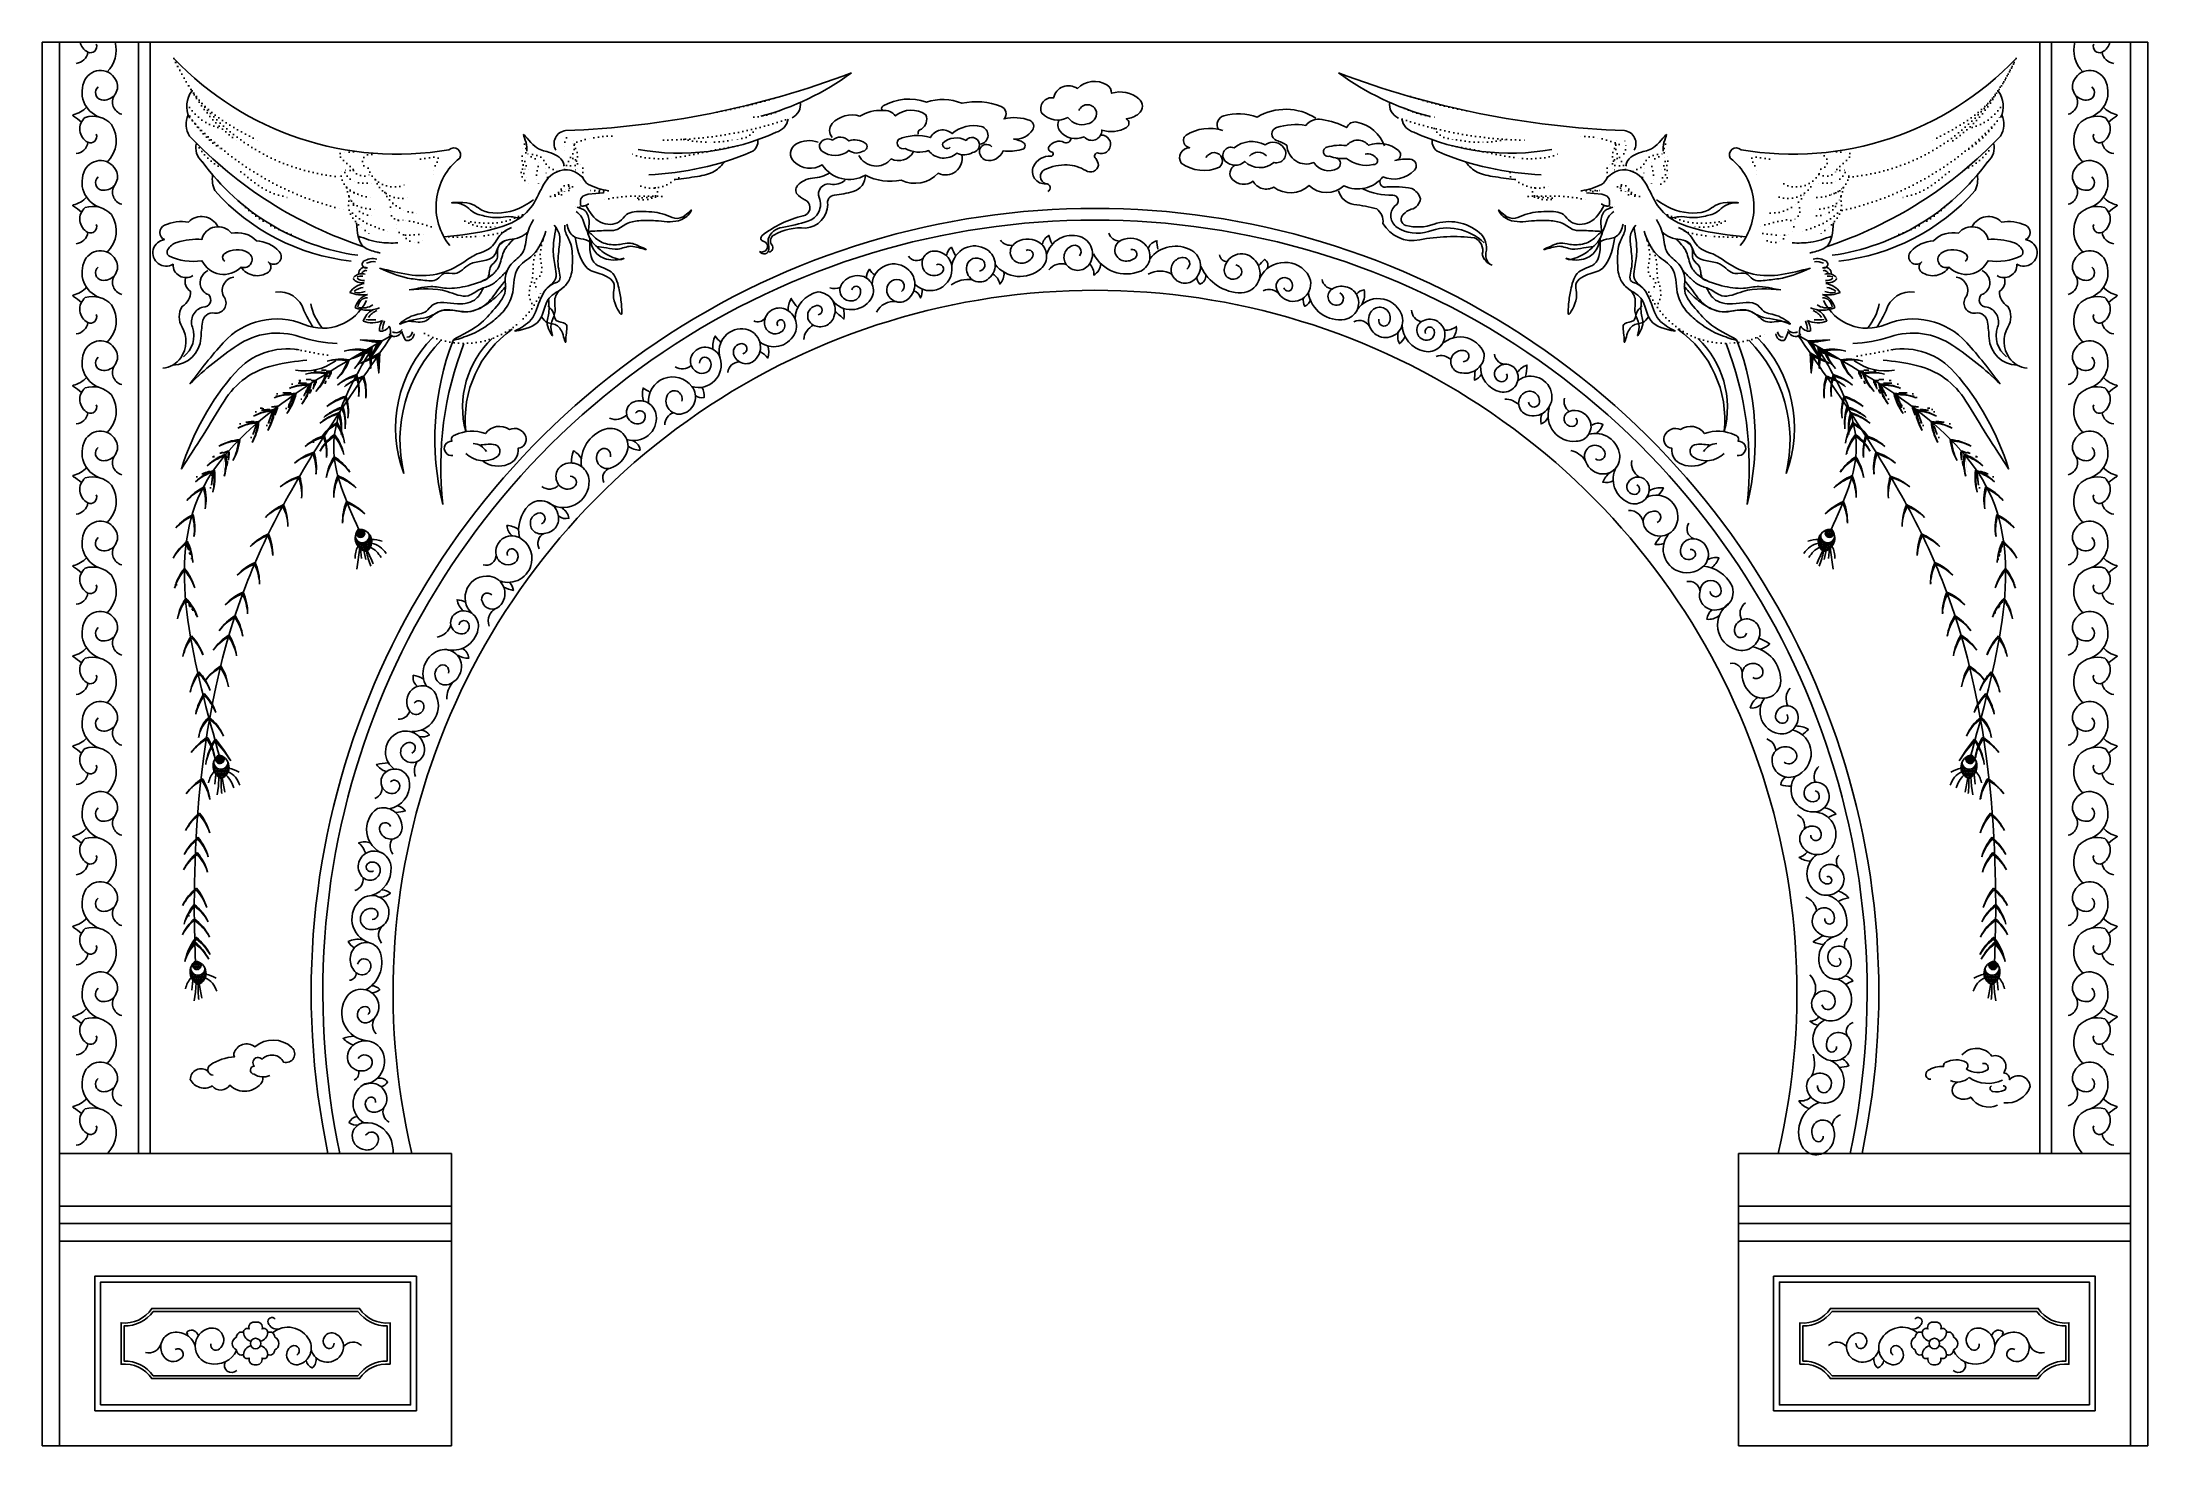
# Model space of a CAD drawing. Extents: x 195 to 3795, y 8080 to 10480.
import ezdxf

# ---------------------------------------------------------------- set-up
doc = ezdxf.new("R2010")
doc.units = 0
doc.header["$LTSCALE"] = 60
doc.header["$MEASUREMENT"] = 0
doc.linetypes.add('DOT2', pattern=[0.125, 0, -0.125])
for name, color, linetype in [('3', 3, 'CONTINUOUS'), ('4', 4, 'CONTINUOUS'), ('7', 7, 'CONTINUOUS')]:
    doc.layers.add(name, color=color, linetype=linetype)
pattern_1 = [(180, (18155.0513, 4702.8096), (-0.75, 1.5), [0, -1.5])]
pattern_2 = [(360, (-14165.0513, 4702.8096), (0.75, 1.5), [0, -1.5])]
pattern_3 = [(0, (-82731.1568, 7580.6829), (0.75, 1.5), [0, -1.5])]
pattern_4 = [(180, (86721.1568, 7580.6829), (-0.75, 1.5), [0, -1.5])]

msp = doc.modelspace()

# ---------------------------------------------------------------- hatches: boundary and pattern name
at = {"layer": '3'}
h = msp.add_hatch(dxfattribs=at)
h.set_pattern_fill('DOTS', color=256, scale=24, angle=30.6013, style=0)
h.set_pattern_definition([(30.601331, (-9420.6704, -2182.3763), (-0.11804447, 1.67289136), [0, -1.5])])
edge = h.paths.add_edge_path()
edge.add_line((753.7, 9950.4), (753.9, 9948.2))
edge.add_spline(control_points=[(753.9, 9948.2), (755.6, 9951.1), (757.3, 9954), (758.9, 9957)], knot_values=[21.643298, 21.643298, 21.643298, 21.643298, 32.932622, 32.932622, 32.932622, 32.932622], degree=3, periodic=0)
edge.add_line((758.9, 9957), (725.9, 9939))
edge.add_line((725.9, 9939), (753.7, 9950.4))
edge = h.paths.add_edge_path()
edge.add_line((753.9, 9948.2), (756.7, 9922.3))
edge.add_line((756.7, 9922.3), (758.9, 9957))
edge.add_spline(control_points=[(758.9, 9957), (757.3, 9954), (755.6, 9951.1), (753.9, 9948.2)], knot_values=[21.643298, 21.643298, 21.643298, 21.643298, 32.932622, 32.932622, 32.932622, 32.932622], degree=3, periodic=0)
h = msp.add_hatch(dxfattribs=at)
h.set_pattern_fill('DOTS', color=256, scale=24, style=0)
h.set_pattern_definition(pattern_2)
edge = h.paths.add_edge_path()
edge.add_line((768.7, 9966.5), (767.7, 9964.4))
edge.add_spline(control_points=[(767.7, 9964.4), (770.7, 9966.1), (773.6, 9967.8), (776.5, 9969.5)], knot_values=[17.314638, 17.314638, 17.314638, 17.314638, 26.346098, 26.346098, 26.346098, 26.346098], degree=3, periodic=0)
edge.add_line((776.5, 9969.5), (738.9, 9970.8))
edge.add_line((738.9, 9970.8), (768.7, 9966.5))
edge = h.paths.add_edge_path()
edge.add_line((767.7, 9964.4), (756.9, 9940.8))
edge.add_line((756.9, 9940.8), (776.5, 9969.5))
edge.add_spline(control_points=[(776.5, 9969.5), (773.6, 9967.8), (770.7, 9966.1), (767.7, 9964.4)], knot_values=[17.314638, 17.314638, 17.314638, 17.314638, 26.346098, 26.346098, 26.346098, 26.346098], degree=3, periodic=0)
h = msp.add_hatch(dxfattribs=at)
h.set_pattern_fill('DOTS', color=256, scale=24, angle=30.6013, style=0)
h.set_pattern_definition([(30.601331, (-9406.9913, -2190.4214), (-0.11804447, 1.67289136), [0, -1.5])])
edge = h.paths.add_edge_path()
edge.add_line((767.4, 9942.4), (767.6, 9940.1))
edge.add_spline(control_points=[(767.6, 9940.1), (769.3, 9943), (771, 9946), (772.6, 9948.9)], knot_values=[21.643298, 21.643298, 21.643298, 21.643298, 32.932622, 32.932622, 32.932622, 32.932622], degree=3, periodic=0)
edge.add_line((772.6, 9948.9), (739.6, 9931))
edge.add_line((739.6, 9931), (767.4, 9942.4))
edge = h.paths.add_edge_path()
edge.add_line((767.6, 9940.1), (770.4, 9914.3))
edge.add_line((770.4, 9914.3), (772.6, 9948.9))
edge.add_spline(control_points=[(772.6, 9948.9), (771, 9946), (769.3, 9943), (767.6, 9940.1)], knot_values=[21.643298, 21.643298, 21.643298, 21.643298, 32.932622, 32.932622, 32.932622, 32.932622], degree=3, periodic=0)
h = msp.add_hatch(dxfattribs=at)
h.set_pattern_fill('DOTS', color=256, scale=24, style=0)
h.set_pattern_definition(pattern_1)
edge = h.paths.add_edge_path()
edge.add_line((3251.1, 9970.8), (3213.5, 9969.5))
edge.add_spline(control_points=[(3213.5, 9969.5), (3216.4, 9967.8), (3219.3, 9966.1), (3222.3, 9964.4)], knot_values=[17.314638, 17.314638, 17.314638, 17.314638, 26.346098, 26.346098, 26.346098, 26.346098], degree=3, periodic=0)
edge.add_line((3222.3, 9964.4), (3221.3, 9966.5))
edge.add_line((3221.3, 9966.5), (3251.1, 9970.8))
edge = h.paths.add_edge_path()
edge.add_spline(control_points=[(3222.3, 9964.4), (3219.3, 9966.1), (3216.4, 9967.8), (3213.5, 9969.5)], knot_values=[17.314638, 17.314638, 17.314638, 17.314638, 26.346098, 26.346098, 26.346098, 26.346098], degree=3, periodic=0)
edge.add_line((3213.5, 9969.5), (3233.1, 9940.8))
edge.add_line((3233.1, 9940.8), (3222.3, 9964.4))
h = msp.add_hatch(dxfattribs=at)
h.set_pattern_fill('DOTS', color=256, scale=24, angle=30.6013, style=0)
h.set_pattern_definition([(149.398669, (13396.9913, -2190.4214), (0.11804447, 1.67289136), [0, -1.5])])
edge = h.paths.add_edge_path()
edge.add_line((3222.6, 9942.4), (3222.4, 9940.1))
edge.add_spline(control_points=[(3222.4, 9940.1), (3220.7, 9943), (3219, 9946), (3217.4, 9948.9)], knot_values=[21.643298, 21.643298, 21.643298, 21.643298, 32.932622, 32.932622, 32.932622, 32.932622], degree=3, periodic=0)
edge.add_line((3217.4, 9948.9), (3250.4, 9931))
edge.add_line((3250.4, 9931), (3222.6, 9942.4))
edge = h.paths.add_edge_path()
edge.add_line((3222.4, 9940.1), (3219.6, 9914.3))
edge.add_line((3219.6, 9914.3), (3217.4, 9948.9))
edge.add_spline(control_points=[(3217.4, 9948.9), (3219, 9946), (3220.7, 9943), (3222.4, 9940.1)], knot_values=[21.643298, 21.643298, 21.643298, 21.643298, 32.932622, 32.932622, 32.932622, 32.932622], degree=3, periodic=0)
h = msp.add_hatch(dxfattribs=at)
h.set_pattern_fill('DOTS', color=256, scale=24, angle=30.6013, style=0)
h.set_pattern_definition([(149.398669, (13410.6704, -2182.3763), (0.11804447, 1.67289136), [0, -1.5])])
edge = h.paths.add_edge_path()
edge.add_line((3236.3, 9950.4), (3236.1, 9948.2))
edge.add_spline(control_points=[(3236.1, 9948.2), (3234.4, 9951.1), (3232.7, 9954), (3231.1, 9957)], knot_values=[21.643298, 21.643298, 21.643298, 21.643298, 32.932622, 32.932622, 32.932622, 32.932622], degree=3, periodic=0)
edge.add_line((3231.1, 9957), (3264.1, 9939))
edge.add_line((3264.1, 9939), (3236.3, 9950.4))
edge = h.paths.add_edge_path()
edge.add_line((3236.1, 9948.2), (3233.3, 9922.3))
edge.add_line((3233.3, 9922.3), (3231.1, 9957))
edge.add_spline(control_points=[(3231.1, 9957), (3232.7, 9954), (3234.4, 9951.1), (3236.1, 9948.2)], knot_values=[21.643298, 21.643298, 21.643298, 21.643298, 32.932622, 32.932622, 32.932622, 32.932622], degree=3, periodic=0)
h = msp.add_hatch(dxfattribs=at)
h.set_pattern_fill('DOTS', color=256, scale=24, style=0)
h.set_pattern_definition([(360, (-14220.3963, 4667.928), (0.75, 1.5), [0, -1.5])])
edge = h.paths.add_edge_path()
edge.add_arc((545.4, 9904.2), 83.8, 341.6275, 341.7314, ccw=False)
edge.add_spline(control_points=[(625, 9877.8), (625.9, 9878.4), (626.9, 9879), (627.8, 9879.6)], knot_values=[143.500946, 143.500946, 143.500946, 143.500946, 147.381774, 147.381774, 147.381774, 147.381774], degree=3, periodic=0)
edge.add_arc((613.8, 9790.5), 90.2, 81.0366, 105.2563)
edge.add_arc((608.6, 9795.5), 84.1, 78.7134, 102.7092, ccw=False)
edge = h.paths.add_edge_path()
edge.add_arc((543.4, 9911.4), 90.2, 315.1314, 339.351)
edge.add_spline(control_points=[(627.8, 9879.6), (626.9, 9879), (625.9, 9878.4), (625, 9877.8)], knot_values=[143.500946, 143.500946, 143.500946, 143.500946, 147.381774, 147.381774, 147.381774, 147.381774], degree=3, periodic=0)
edge.add_arc((545.4, 9904.2), 83.8, 317.6602, 341.6275, ccw=False)
edge = h.paths.add_edge_path()
edge.add_spline(control_points=[(661.9, 9900.2), (662.8, 9900.7), (663.8, 9901.3), (664.8, 9901.9)], knot_values=[94.626759, 94.626759, 94.626759, 94.626759, 98.362164, 98.362164, 98.362164, 98.362164], degree=3, periodic=0)
edge.add_arc((650.7, 9812.8), 90.2, 81.0366, 105.2563)
edge.add_arc((645.5, 9817.8), 84.1, 78.6809, 102.7092, ccw=False)
edge = h.paths.add_edge_path()
edge.add_spline(control_points=[(664.8, 9901.9), (663.8, 9901.3), (662.8, 9900.7), (661.9, 9900.2)], knot_values=[94.626759, 94.626759, 94.626759, 94.626759, 98.362164, 98.362164, 98.362164, 98.362164], degree=3, periodic=0)
edge.add_arc((582.3, 9926.5), 83.8, 317.6602, 341.6983, ccw=False)
edge.add_arc((580.4, 9933.7), 90.2, 315.1314, 339.351)
h = msp.add_hatch(dxfattribs=at)
h.set_pattern_fill('DOTS', color=256, scale=24, style=0)
h.set_pattern_definition([(360, (-14194.5509, 4684.126), (0.75, 1.5), [0, -1.5])])
edge = h.paths.add_edge_path()
edge.add_arc((571.3, 9920.4), 83.8, 341.6275, 341.7314, ccw=False)
edge.add_spline(control_points=[(650.8, 9894), (651.8, 9894.6), (652.7, 9895.2), (653.7, 9895.8)], knot_values=[143.500946, 143.500946, 143.500946, 143.500946, 147.381774, 147.381774, 147.381774, 147.381774], degree=3, periodic=0)
edge.add_arc((639.6, 9806.7), 90.2, 81.0366, 105.2563)
edge.add_arc((634.4, 9811.7), 84.1, 78.7134, 102.7092, ccw=False)
edge = h.paths.add_edge_path()
edge.add_arc((569.3, 9927.6), 90.2, 315.1314, 339.351)
edge.add_spline(control_points=[(653.7, 9895.8), (652.7, 9895.2), (651.8, 9894.6), (650.8, 9894)], knot_values=[143.500946, 143.500946, 143.500946, 143.500946, 147.381774, 147.381774, 147.381774, 147.381774], degree=3, periodic=0)
edge.add_arc((571.3, 9920.4), 83.8, 317.6602, 341.6275, ccw=False)
edge = h.paths.add_edge_path()
edge.add_spline(control_points=[(687.7, 9916.4), (688.7, 9916.9), (689.6, 9917.5), (690.6, 9918.1)], knot_values=[94.626759, 94.626759, 94.626759, 94.626759, 98.362164, 98.362164, 98.362164, 98.362164], degree=3, periodic=0)
edge.add_arc((676.5, 9829), 90.2, 81.0366, 105.2563)
edge.add_arc((671.3, 9834), 84.1, 78.6809, 102.7092, ccw=False)
edge = h.paths.add_edge_path()
edge.add_spline(control_points=[(690.6, 9918.1), (689.6, 9917.5), (688.7, 9916.9), (687.7, 9916.4)], knot_values=[94.626759, 94.626759, 94.626759, 94.626759, 98.362164, 98.362164, 98.362164, 98.362164], degree=3, periodic=0)
edge.add_arc((608.2, 9942.7), 83.8, 317.6602, 341.6983, ccw=False)
edge.add_arc((606.2, 9949.9), 90.2, 315.1314, 339.351)
h = msp.add_hatch(dxfattribs=at)
h.set_pattern_fill('DOTS', color=256, scale=24, style=0)
h.set_pattern_definition([(180, (18184.5509, 4684.126), (-0.75, 1.5), [0, -1.5])])
edge = h.paths.add_edge_path()
edge.add_arc((3418.7, 9920.4), 83.8, 198.2686, 198.3725)
edge.add_spline(control_points=[(3339.2, 9894), (3338.2, 9894.6), (3337.3, 9895.2), (3336.3, 9895.8)], knot_values=[143.500946, 143.500946, 143.500946, 143.500946, 147.381774, 147.381774, 147.381774, 147.381774], degree=3, periodic=0)
edge.add_arc((3350.4, 9806.7), 90.2, 434.7437, 458.9634, ccw=False)
edge.add_arc((3355.6, 9811.7), 84.1, 437.2908, 461.2866)
edge = h.paths.add_edge_path()
edge.add_arc((3420.7, 9927.6), 90.2, 200.649, 224.8686, ccw=False)
edge.add_spline(control_points=[(3336.3, 9895.8), (3337.3, 9895.2), (3338.2, 9894.6), (3339.2, 9894)], knot_values=[143.500946, 143.500946, 143.500946, 143.500946, 147.381774, 147.381774, 147.381774, 147.381774], degree=3, periodic=0)
edge.add_arc((3418.7, 9920.4), 83.8, 198.3725, 222.3398)
edge = h.paths.add_edge_path()
edge.add_spline(control_points=[(3302.3, 9916.4), (3301.3, 9916.9), (3300.4, 9917.5), (3299.4, 9918.1)], knot_values=[94.626759, 94.626759, 94.626759, 94.626759, 98.362164, 98.362164, 98.362164, 98.362164], degree=3, periodic=0)
edge.add_arc((3313.5, 9829), 90.2, 434.7437, 458.9634, ccw=False)
edge.add_arc((3318.7, 9834), 84.1, 437.2908, 461.3191)
edge = h.paths.add_edge_path()
edge.add_spline(control_points=[(3299.4, 9918.1), (3300.4, 9917.5), (3301.3, 9916.9), (3302.3, 9916.4)], knot_values=[94.626759, 94.626759, 94.626759, 94.626759, 98.362164, 98.362164, 98.362164, 98.362164], degree=3, periodic=0)
edge.add_arc((3381.8, 9942.7), 83.8, 198.3017, 222.3398)
edge.add_arc((3383.8, 9949.9), 90.2, 200.649, 224.8686, ccw=False)
h = msp.add_hatch(dxfattribs=at)
h.set_pattern_fill('DOTS', color=256, scale=24, style=0)
h.set_pattern_definition([(180, (18210.3963, 4667.928), (-0.75, 1.5), [0, -1.5])])
edge = h.paths.add_edge_path()
edge.add_arc((3444.6, 9904.2), 83.8, 198.2686, 198.3725)
edge.add_spline(control_points=[(3365, 9877.8), (3364.1, 9878.4), (3363.1, 9879), (3362.2, 9879.6)], knot_values=[143.500946, 143.500946, 143.500946, 143.500946, 147.381774, 147.381774, 147.381774, 147.381774], degree=3, periodic=0)
edge.add_arc((3376.2, 9790.5), 90.2, 434.7437, 458.9634, ccw=False)
edge.add_arc((3381.4, 9795.5), 84.1, 437.2908, 461.2866)
edge = h.paths.add_edge_path()
edge.add_arc((3446.6, 9911.4), 90.2, 200.649, 224.8686, ccw=False)
edge.add_spline(control_points=[(3362.2, 9879.6), (3363.1, 9879), (3364.1, 9878.4), (3365, 9877.8)], knot_values=[143.500946, 143.500946, 143.500946, 143.500946, 147.381774, 147.381774, 147.381774, 147.381774], degree=3, periodic=0)
edge.add_arc((3444.6, 9904.2), 83.8, 198.3725, 222.3398)
edge = h.paths.add_edge_path()
edge.add_spline(control_points=[(3328.1, 9900.2), (3327.2, 9900.7), (3326.2, 9901.3), (3325.2, 9901.9)], knot_values=[94.626759, 94.626759, 94.626759, 94.626759, 98.362164, 98.362164, 98.362164, 98.362164], degree=3, periodic=0)
edge.add_arc((3339.3, 9812.8), 90.2, 434.7437, 458.9634, ccw=False)
edge.add_arc((3344.5, 9817.8), 84.1, 437.2908, 461.3191)
edge = h.paths.add_edge_path()
edge.add_spline(control_points=[(3325.2, 9901.9), (3326.2, 9901.3), (3327.2, 9900.7), (3328.1, 9900.2)], knot_values=[94.626759, 94.626759, 94.626759, 94.626759, 98.362164, 98.362164, 98.362164, 98.362164], degree=3, periodic=0)
edge.add_arc((3407.7, 9926.5), 83.8, 198.3017, 222.3398)
edge.add_arc((3409.6, 9933.7), 90.2, 200.649, 224.8686, ccw=False)
h = msp.add_hatch(dxfattribs=at)
h.set_pattern_fill('DOTS', color=256, scale=24, angle=6.6815, style=0)
h.set_pattern_definition([(6.681531, (-13549.7059, 2948.2562), (0.57038027, 1.57707525), [0, -1.5])])
edge = h.paths.add_edge_path()
edge.add_arc((506.6, 9867), 83.8, 348.309, 348.413, ccw=False)
edge.add_spline(control_points=[(588.7, 9850), (589.5, 9850.7), (590.4, 9851.4), (591.3, 9852.1)], knot_values=[143.500946, 143.500946, 143.500946, 143.500946, 147.381774, 147.381774, 147.381774, 147.381774], degree=3, periodic=0)
edge.add_arc((587.7, 9762), 90.2, 87.7181, 111.9378)
edge.add_arc((581.9, 9766.4), 84.1, 85.395, 109.3908, ccw=False)
edge = h.paths.add_edge_path()
edge.add_arc((503.8, 9873.9), 90.2, 321.8129, 346.0326)
edge.add_spline(control_points=[(591.3, 9852.1), (590.4, 9851.4), (589.5, 9850.7), (588.7, 9850)], knot_values=[143.500946, 143.500946, 143.500946, 143.500946, 147.381774, 147.381774, 147.381774, 147.381774], degree=3, periodic=0)
edge.add_arc((506.6, 9867), 83.8, 324.3417, 348.309, ccw=False)
edge = h.paths.add_edge_path()
edge.add_spline(control_points=[(622.7, 9876.5), (623.6, 9877.2), (624.5, 9877.9), (625.4, 9878.5)], knot_values=[94.626759, 94.626759, 94.626759, 94.626759, 98.362164, 98.362164, 98.362164, 98.362164], degree=3, periodic=0)
edge.add_arc((621.8, 9788.4), 90.2, 87.7181, 111.9378)
edge.add_arc((616, 9792.8), 84.1, 85.3625, 109.3908, ccw=False)
edge = h.paths.add_edge_path()
edge.add_spline(control_points=[(625.4, 9878.5), (624.5, 9877.9), (623.6, 9877.2), (622.7, 9876.5)], knot_values=[94.626759, 94.626759, 94.626759, 94.626759, 98.362164, 98.362164, 98.362164, 98.362164], degree=3, periodic=0)
edge.add_arc((540.6, 9893.4), 83.8, 324.3417, 348.3798, ccw=False)
edge.add_arc((537.8, 9900.3), 90.2, 321.8129, 346.0326)
h = msp.add_hatch(dxfattribs=at)
h.set_pattern_fill('DOTS', color=256, scale=24, angle=6.6815, style=0)
h.set_pattern_definition([(173.318469, (17539.7059, 2948.2562), (-0.57038027, 1.57707525), [0, -1.5])])
edge = h.paths.add_edge_path()
edge.add_arc((3483.4, 9867), 83.8, 191.587, 191.691)
edge.add_spline(control_points=[(3401.3, 9850), (3400.5, 9850.7), (3399.6, 9851.4), (3398.7, 9852.1)], knot_values=[143.500946, 143.500946, 143.500946, 143.500946, 147.381774, 147.381774, 147.381774, 147.381774], degree=3, periodic=0)
edge.add_arc((3402.3, 9762), 90.2, 428.0622, 452.2819, ccw=False)
edge.add_arc((3408.1, 9766.4), 84.1, 430.6092, 454.605)
edge = h.paths.add_edge_path()
edge.add_arc((3486.2, 9873.9), 90.2, 193.9674, 218.1871, ccw=False)
edge.add_spline(control_points=[(3398.7, 9852.1), (3399.6, 9851.4), (3400.5, 9850.7), (3401.3, 9850)], knot_values=[143.500946, 143.500946, 143.500946, 143.500946, 147.381774, 147.381774, 147.381774, 147.381774], degree=3, periodic=0)
edge.add_arc((3483.4, 9867), 83.8, 191.691, 215.6583)
edge = h.paths.add_edge_path()
edge.add_spline(control_points=[(3367.3, 9876.5), (3366.4, 9877.2), (3365.5, 9877.9), (3364.6, 9878.5)], knot_values=[94.626759, 94.626759, 94.626759, 94.626759, 98.362164, 98.362164, 98.362164, 98.362164], degree=3, periodic=0)
edge.add_arc((3368.2, 9788.4), 90.2, 428.0622, 452.2819, ccw=False)
edge.add_arc((3374, 9792.8), 84.1, 430.6092, 454.6375)
edge = h.paths.add_edge_path()
edge.add_spline(control_points=[(3364.6, 9878.5), (3365.5, 9877.9), (3366.4, 9877.2), (3367.3, 9876.5)], knot_values=[94.626759, 94.626759, 94.626759, 94.626759, 98.362164, 98.362164, 98.362164, 98.362164], degree=3, periodic=0)
edge.add_arc((3449.4, 9893.4), 83.8, 191.6202, 215.6583)
edge.add_arc((3452.2, 9900.3), 90.2, 193.9674, 218.1871, ccw=False)
h = msp.add_hatch(dxfattribs=at)
h.set_pattern_fill('DOTS', color=256, scale=24, angle=6.6815, style=0)
h.set_pattern_definition([(6.681531, (-13576.5612, 2927.6857), (0.57038027, 1.57707525), [0, -1.5])])
edge = h.paths.add_edge_path()
edge.add_arc((479.7, 9846.4), 83.8, 348.309, 348.413, ccw=False)
edge.add_spline(control_points=[(561.8, 9829.4), (562.7, 9830.1), (563.6, 9830.8), (564.5, 9831.5)], knot_values=[143.500946, 143.500946, 143.500946, 143.500946, 147.381774, 147.381774, 147.381774, 147.381774], degree=3, periodic=0)
edge.add_arc((560.9, 9741.4), 90.2, 87.7181, 111.9378)
edge.add_arc((555.1, 9745.8), 84.1, 85.395, 109.3908, ccw=False)
edge = h.paths.add_edge_path()
edge.add_arc((476.9, 9853.3), 90.2, 321.8129, 346.0326)
edge.add_spline(control_points=[(564.5, 9831.5), (563.6, 9830.8), (562.7, 9830.1), (561.8, 9829.4)], knot_values=[143.500946, 143.500946, 143.500946, 143.500946, 147.381774, 147.381774, 147.381774, 147.381774], degree=3, periodic=0)
edge.add_arc((479.7, 9846.4), 83.8, 324.3417, 348.309, ccw=False)
edge = h.paths.add_edge_path()
edge.add_spline(control_points=[(595.9, 9856), (596.8, 9856.6), (597.6, 9857.3), (598.5, 9858)], knot_values=[94.626759, 94.626759, 94.626759, 94.626759, 98.362164, 98.362164, 98.362164, 98.362164], degree=3, periodic=0)
edge.add_arc((594.9, 9767.8), 90.2, 87.7181, 111.9378)
edge.add_arc((589.1, 9772.2), 84.1, 85.3625, 109.3908, ccw=False)
edge = h.paths.add_edge_path()
edge.add_spline(control_points=[(598.5, 9858), (597.6, 9857.3), (596.8, 9856.6), (595.9, 9856)], knot_values=[94.626759, 94.626759, 94.626759, 94.626759, 98.362164, 98.362164, 98.362164, 98.362164], degree=3, periodic=0)
edge.add_arc((513.8, 9872.8), 83.8, 324.3417, 348.3798, ccw=False)
edge.add_arc((511, 9879.7), 90.2, 321.8129, 346.0326)
h = msp.add_hatch(dxfattribs=at)
h.set_pattern_fill('DOTS', color=256, scale=24, angle=6.6815, style=0)
h.set_pattern_definition([(173.318469, (17566.5612, 2927.6857), (-0.57038027, 1.57707525), [0, -1.5])])
edge = h.paths.add_edge_path()
edge.add_arc((3510.3, 9846.4), 83.8, 191.587, 191.691)
edge.add_spline(control_points=[(3428.2, 9829.4), (3427.3, 9830.1), (3426.4, 9830.8), (3425.5, 9831.5)], knot_values=[143.500946, 143.500946, 143.500946, 143.500946, 147.381774, 147.381774, 147.381774, 147.381774], degree=3, periodic=0)
edge.add_arc((3429.1, 9741.4), 90.2, 428.0622, 452.2819, ccw=False)
edge.add_arc((3434.9, 9745.8), 84.1, 430.6092, 454.605)
edge = h.paths.add_edge_path()
edge.add_arc((3513.1, 9853.3), 90.2, 193.9674, 218.1871, ccw=False)
edge.add_spline(control_points=[(3425.5, 9831.5), (3426.4, 9830.8), (3427.3, 9830.1), (3428.2, 9829.4)], knot_values=[143.500946, 143.500946, 143.500946, 143.500946, 147.381774, 147.381774, 147.381774, 147.381774], degree=3, periodic=0)
edge.add_arc((3510.3, 9846.4), 83.8, 191.691, 215.6583)
edge = h.paths.add_edge_path()
edge.add_spline(control_points=[(3394.1, 9856), (3393.2, 9856.6), (3392.4, 9857.3), (3391.5, 9858)], knot_values=[94.626759, 94.626759, 94.626759, 94.626759, 98.362164, 98.362164, 98.362164, 98.362164], degree=3, periodic=0)
edge.add_arc((3395.1, 9767.8), 90.2, 428.0622, 452.2819, ccw=False)
edge.add_arc((3400.9, 9772.2), 84.1, 430.6092, 454.6375)
edge = h.paths.add_edge_path()
edge.add_spline(control_points=[(3391.5, 9858), (3392.4, 9857.3), (3393.2, 9856.6), (3394.1, 9856)], knot_values=[94.626759, 94.626759, 94.626759, 94.626759, 98.362164, 98.362164, 98.362164, 98.362164], degree=3, periodic=0)
edge.add_arc((3476.2, 9872.8), 83.8, 191.6202, 215.6583)
edge.add_arc((3479, 9879.7), 90.2, 193.9674, 218.1871, ccw=False)
h = msp.add_hatch(dxfattribs=at)
h.set_pattern_fill('DOTS', color=256, scale=48, angle=-26.215, style=0)
h.set_pattern_definition([(333.784981, (-14900.351, 11805.948), (2.670937, 2.0288163), [0, -3])])
edge = h.paths.add_edge_path()
edge.add_arc((591.5, 9780.5), 90.2, -6.9464, 17.2733)
edge.add_spline(control_points=[(677.6, 9807.2), (677.2, 9806.5), (676.8, 9805.5), (676.3, 9804.6), (676.2, 9804.3)], knot_values=[224.43143, 224.43143, 224.43143, 224.43143, 227.749414, 228.726284, 228.726284, 228.726284, 228.726284], degree=3, periodic=0)
edge.add_arc((601.2, 9776.1), 80.1, -4.6938, 20.623, ccw=False)
edge = h.paths.add_edge_path()
edge.add_spline(control_points=[(676.2, 9804.3), (676.3, 9804.6), (676.8, 9805.5), (677.2, 9806.5), (677.6, 9807.2)], knot_values=[224.43143, 224.43143, 224.43143, 224.43143, 225.4083, 228.726284, 228.726284, 228.726284, 228.726284], degree=3, periodic=0)
edge.add_arc((703.9, 9721), 90.2, 106.9539, 131.1736)
edge.add_arc((694, 9727.9), 78.4, 103.1237, 129.0587, ccw=False)
h = msp.add_hatch(dxfattribs=at)
h.set_pattern_fill('DOTS', color=256, scale=48, angle=-6.3101, style=0)
h.set_pattern_definition([(353.689923, (-14632.869, 6384.9405), (1.8206398, 2.81696125), [0, -3])])
edge = h.paths.add_edge_path()
edge.add_arc((623.1, 9754.8), 90.2, 12.9585, 37.1782)
edge.add_spline(control_points=[(694.9, 9809.3), (694.8, 9808.5), (694.7, 9807.4), (694.6, 9806.3), (694.6, 9806.1)], knot_values=[224.43143, 224.43143, 224.43143, 224.43143, 227.749414, 228.726284, 228.726284, 228.726284, 228.726284], degree=3, periodic=0)
edge.add_arc((633.6, 9754), 80.1, 15.2112, 40.5279, ccw=False)
edge = h.paths.add_edge_path()
edge.add_spline(control_points=[(694.6, 9806.1), (694.6, 9806.3), (694.7, 9807.4), (694.8, 9808.5), (694.9, 9809.3)], knot_values=[224.43143, 224.43143, 224.43143, 224.43143, 225.4083, 228.726284, 228.726284, 228.726284, 228.726284], degree=3, periodic=0)
edge.add_arc((749, 9737.2), 90.2, 126.8589, 151.0786)
edge.add_arc((737.3, 9740.3), 78.4, 123.0286, 148.9636, ccw=False)
h = msp.add_hatch(dxfattribs=at)
h.set_pattern_fill('DOTS', color=256, scale=48, angle=-6.3101, style=0)
h.set_pattern_definition([(186.310077, (18622.869, 6384.9405), (-1.8206398, 2.81696125), [0, -3])])
edge = h.paths.add_edge_path()
edge.add_arc((3366.9, 9754.8), 90.2, 502.8218, 527.0415, ccw=False)
edge.add_spline(control_points=[(3295.1, 9809.3), (3295.2, 9808.5), (3295.3, 9807.4), (3295.4, 9806.3), (3295.4, 9806.1)], knot_values=[224.43143, 224.43143, 224.43143, 224.43143, 227.749414, 228.726284, 228.726284, 228.726284, 228.726284], degree=3, periodic=0)
edge.add_arc((3356.4, 9754), 80.1, 499.4721, 524.7888)
edge = h.paths.add_edge_path()
edge.add_spline(control_points=[(3295.4, 9806.1), (3295.4, 9806.3), (3295.3, 9807.4), (3295.2, 9808.5), (3295.1, 9809.3)], knot_values=[224.43143, 224.43143, 224.43143, 224.43143, 225.4083, 228.726284, 228.726284, 228.726284, 228.726284], degree=3, periodic=0)
edge.add_arc((3241, 9737.2), 90.2, 388.9214, 413.1411, ccw=False)
edge.add_arc((3252.7, 9740.3), 78.4, 391.0364, 416.9714)
h = msp.add_hatch(dxfattribs=at)
h.set_pattern_fill('DOTS', color=256, scale=48, angle=-26.215, style=0)
h.set_pattern_definition([(206.215019, (18890.351, 11805.948), (-2.670937, 2.0288163), [0, -3])])
edge = h.paths.add_edge_path()
edge.add_arc((3398.5, 9780.5), 90.2, 522.7267, 546.9464, ccw=False)
edge.add_spline(control_points=[(3312.4, 9807.2), (3312.8, 9806.5), (3313.2, 9805.5), (3313.7, 9804.6), (3313.8, 9804.3)], knot_values=[224.43143, 224.43143, 224.43143, 224.43143, 227.749414, 228.726284, 228.726284, 228.726284, 228.726284], degree=3, periodic=0)
edge.add_arc((3388.8, 9776.1), 80.1, 519.377, 544.6938)
edge = h.paths.add_edge_path()
edge.add_spline(control_points=[(3313.8, 9804.3), (3313.7, 9804.6), (3313.2, 9805.5), (3312.8, 9806.5), (3312.4, 9807.2)], knot_values=[224.43143, 224.43143, 224.43143, 224.43143, 225.4083, 228.726284, 228.726284, 228.726284, 228.726284], degree=3, periodic=0)
edge.add_arc((3286.1, 9721), 90.2, 408.8264, 433.0461, ccw=False)
edge.add_arc((3296, 9727.9), 78.4, 410.9413, 436.8763)
h = msp.add_hatch(dxfattribs=at)
h.set_pattern_fill('DOTS', color=256, scale=24, angle=20.4488, style=0)
h.set_pattern_definition([(20.44875, (-11603.5138, -322.7366), (0.17868468, 1.66750466), [0, -1.5])])
edge = h.paths.add_edge_path()
edge.add_arc((402.4, 9742.3), 83.8, 362.0762, 362.1802, ccw=False)
edge.add_spline(control_points=[(486.2, 9745.3), (486.9, 9746.2), (487.6, 9747.1), (488.3, 9748)], knot_values=[143.500946, 143.500946, 143.500946, 143.500946, 147.381774, 147.381774, 147.381774, 147.381774], degree=3, periodic=0)
edge.add_arc((506.2, 9659.6), 90.2, 101.4853, 125.705)
edge.add_arc((499.6, 9662.5), 84.1, 99.1622, 123.158, ccw=False)
edge = h.paths.add_edge_path()
edge.add_arc((398.1, 9748.3), 90.2, 335.5801, 359.7998)
edge.add_spline(control_points=[(488.3, 9748), (487.6, 9747.1), (486.9, 9746.2), (486.2, 9745.3)], knot_values=[143.500946, 143.500946, 143.500946, 143.500946, 147.381774, 147.381774, 147.381774, 147.381774], degree=3, periodic=0)
edge.add_arc((402.4, 9742.3), 83.8, 338.1089, 362.0762, ccw=False)
edge = h.paths.add_edge_path()
edge.add_spline(control_points=[(513, 9779.2), (513.7, 9780.1), (514.4, 9780.9), (515.1, 9781.8)], knot_values=[94.626759, 94.626759, 94.626759, 94.626759, 98.362164, 98.362164, 98.362164, 98.362164], degree=3, periodic=0)
edge.add_arc((533, 9693.4), 90.2, 101.4853, 125.705)
edge.add_arc((526.4, 9696.3), 84.1, 99.1297, 123.158, ccw=False)
edge = h.paths.add_edge_path()
edge.add_spline(control_points=[(515.1, 9781.8), (514.4, 9780.9), (513.7, 9780.1), (513, 9779.2)], knot_values=[94.626759, 94.626759, 94.626759, 94.626759, 98.362164, 98.362164, 98.362164, 98.362164], degree=3, periodic=0)
edge.add_arc((429.2, 9776.1), 83.8, 338.1089, 362.147, ccw=False)
edge.add_arc((424.9, 9782.1), 90.2, 335.5801, 359.7998)
h = msp.add_hatch(dxfattribs=at)
h.set_pattern_fill('DOTS', color=256, scale=48, angle=-26.215, style=0)
h.set_pattern_definition([(333.784981, (-14918.1806, 11777.4982), (2.670937, 2.0288163), [0, -3])])
edge = h.paths.add_edge_path()
edge.add_arc((573.7, 9752), 90.2, -6.9464, 17.2733)
edge.add_spline(control_points=[(659.8, 9778.8), (659.4, 9778), (658.9, 9777.1), (658.4, 9776.1), (658.3, 9775.9)], knot_values=[224.43143, 224.43143, 224.43143, 224.43143, 227.749414, 228.726284, 228.726284, 228.726284, 228.726284], degree=3, periodic=0)
edge.add_arc((583.3, 9747.7), 80.1, -4.6938, 20.623, ccw=False)
edge = h.paths.add_edge_path()
edge.add_spline(control_points=[(658.3, 9775.9), (658.4, 9776.1), (658.9, 9777.1), (659.4, 9778), (659.8, 9778.8)], knot_values=[224.43143, 224.43143, 224.43143, 224.43143, 225.4083, 228.726284, 228.726284, 228.726284, 228.726284], degree=3, periodic=0)
edge.add_arc((686.1, 9692.5), 90.2, 106.9539, 131.1736)
edge.add_arc((676.1, 9699.5), 78.4, 103.1237, 129.0587, ccw=False)
h = msp.add_hatch(dxfattribs=at)
h.set_pattern_fill('DOTS', color=256, scale=48, angle=14.1585, style=0)
h.set_pattern_definition([(14.158541, (-12468.37, 1202.9507), (0.7206164, 3.27577656), [0, -3])])
edge = h.paths.add_edge_path()
edge.add_arc((646, 9695), 90.2, 33.4272, 57.6468)
edge.add_spline(control_points=[(694.2, 9771.2), (694.4, 9770.4), (694.7, 9769.3), (694.9, 9768.3), (695, 9768)], knot_values=[224.43143, 224.43143, 224.43143, 224.43143, 227.749414, 228.726284, 228.726284, 228.726284, 228.726284], degree=3, periodic=0)
edge.add_arc((656.1, 9697.9), 80.1, 35.6798, 60.9965, ccw=False)
edge = h.paths.add_edge_path()
edge.add_spline(control_points=[(695, 9768), (694.9, 9768.3), (694.7, 9769.3), (694.4, 9770.4), (694.2, 9771.2)], knot_values=[224.43143, 224.43143, 224.43143, 224.43143, 225.4083, 228.726284, 228.726284, 228.726284, 228.726284], degree=3, periodic=0)
edge.add_arc((770.1, 9722.5), 90.2, 147.3275, 171.5472)
edge.add_arc((758, 9721.4), 78.4, 143.4972, 169.4322, ccw=False)
h = msp.add_hatch(dxfattribs=at)
h.set_pattern_fill('DOTS', color=256, scale=48, angle=14.1585, style=0)
h.set_pattern_definition([(165.841459, (16458.37, 1202.9507), (-0.7206164, 3.27577656), [0, -3])])
edge = h.paths.add_edge_path()
edge.add_arc((3344, 9695), 90.2, 482.3532, 506.5728, ccw=False)
edge.add_spline(control_points=[(3295.8, 9771.2), (3295.6, 9770.4), (3295.3, 9769.3), (3295.1, 9768.3), (3295, 9768)], knot_values=[224.43143, 224.43143, 224.43143, 224.43143, 227.749414, 228.726284, 228.726284, 228.726284, 228.726284], degree=3, periodic=0)
edge.add_arc((3333.9, 9697.9), 80.1, 479.0035, 504.3202)
edge = h.paths.add_edge_path()
edge.add_spline(control_points=[(3295, 9768), (3295.1, 9768.3), (3295.3, 9769.3), (3295.6, 9770.4), (3295.8, 9771.2)], knot_values=[224.43143, 224.43143, 224.43143, 224.43143, 225.4083, 228.726284, 228.726284, 228.726284, 228.726284], degree=3, periodic=0)
edge.add_arc((3219.9, 9722.5), 90.2, 368.4528, 392.6725, ccw=False)
edge.add_arc((3232, 9721.4), 78.4, 370.5678, 396.5028)
h = msp.add_hatch(dxfattribs=at)
h.set_pattern_fill('DOTS', color=256, scale=48, angle=-26.215, style=0)
h.set_pattern_definition([(206.215019, (18908.1806, 11777.4982), (-2.670937, 2.0288163), [0, -3])])
edge = h.paths.add_edge_path()
edge.add_arc((3416.3, 9752), 90.2, 522.7267, 546.9464, ccw=False)
edge.add_spline(control_points=[(3330.2, 9778.8), (3330.6, 9778), (3331.1, 9777.1), (3331.6, 9776.1), (3331.7, 9775.9)], knot_values=[224.43143, 224.43143, 224.43143, 224.43143, 227.749414, 228.726284, 228.726284, 228.726284, 228.726284], degree=3, periodic=0)
edge.add_arc((3406.7, 9747.7), 80.1, 519.377, 544.6938)
edge = h.paths.add_edge_path()
edge.add_spline(control_points=[(3331.7, 9775.9), (3331.6, 9776.1), (3331.1, 9777.1), (3330.6, 9778), (3330.2, 9778.8)], knot_values=[224.43143, 224.43143, 224.43143, 224.43143, 225.4083, 228.726284, 228.726284, 228.726284, 228.726284], degree=3, periodic=0)
edge.add_arc((3303.9, 9692.5), 90.2, 408.8264, 433.0461, ccw=False)
edge.add_arc((3313.9, 9699.5), 78.4, 410.9413, 436.8763)
h = msp.add_hatch(dxfattribs=at)
h.set_pattern_fill('DOTS', color=256, scale=24, angle=20.4488, style=0)
h.set_pattern_definition([(159.55125, (15593.5138, -322.7366), (-0.17868468, 1.66750466), [0, -1.5])])
edge = h.paths.add_edge_path()
edge.add_arc((3587.6, 9742.3), 83.8, 177.8198, 177.9238)
edge.add_spline(control_points=[(3503.8, 9745.3), (3503.1, 9746.2), (3502.4, 9747.1), (3501.7, 9748)], knot_values=[143.500946, 143.500946, 143.500946, 143.500946, 147.381774, 147.381774, 147.381774, 147.381774], degree=3, periodic=0)
edge.add_arc((3483.8, 9659.6), 90.2, 414.295, 438.5147, ccw=False)
edge.add_arc((3490.4, 9662.5), 84.1, 416.842, 440.8378)
edge = h.paths.add_edge_path()
edge.add_arc((3591.9, 9748.3), 90.2, 180.2002, 204.4199, ccw=False)
edge.add_spline(control_points=[(3501.7, 9748), (3502.4, 9747.1), (3503.1, 9746.2), (3503.8, 9745.3)], knot_values=[143.500946, 143.500946, 143.500946, 143.500946, 147.381774, 147.381774, 147.381774, 147.381774], degree=3, periodic=0)
edge.add_arc((3587.6, 9742.3), 83.8, 177.9238, 201.8911)
edge = h.paths.add_edge_path()
edge.add_spline(control_points=[(3477, 9779.2), (3476.3, 9780.1), (3475.6, 9780.9), (3474.9, 9781.8)], knot_values=[94.626759, 94.626759, 94.626759, 94.626759, 98.362164, 98.362164, 98.362164, 98.362164], degree=3, periodic=0)
edge.add_arc((3457, 9693.4), 90.2, 414.295, 438.5147, ccw=False)
edge.add_arc((3463.6, 9696.3), 84.1, 416.842, 440.8703)
edge = h.paths.add_edge_path()
edge.add_spline(control_points=[(3474.9, 9781.8), (3475.6, 9780.9), (3476.3, 9780.1), (3477, 9779.2)], knot_values=[94.626759, 94.626759, 94.626759, 94.626759, 98.362164, 98.362164, 98.362164, 98.362164], degree=3, periodic=0)
edge.add_arc((3560.8, 9776.1), 83.8, 177.853, 201.8911)
edge.add_arc((3565.1, 9782.1), 90.2, 180.2002, 204.4199, ccw=False)
h = msp.add_hatch(dxfattribs=at)
h.set_pattern_fill('DOTS', color=256, scale=48, angle=-26.215, style=0)
h.set_pattern_definition([(333.784981, (-14942.719, 11736.668), (2.670937, 2.0288163), [0, -3])])
edge = h.paths.add_edge_path()
edge.add_arc((549.1, 9711.2), 90.2, -6.9464, 17.2733)
edge.add_spline(control_points=[(635.3, 9738), (634.9, 9737.2), (634.4, 9736.2), (633.9, 9735.3), (633.8, 9735.1)], knot_values=[224.43143, 224.43143, 224.43143, 224.43143, 227.749414, 228.726284, 228.726284, 228.726284, 228.726284], degree=3, periodic=0)
edge.add_arc((558.8, 9706.8), 80.1, -4.6938, 20.623, ccw=False)
edge = h.paths.add_edge_path()
edge.add_spline(control_points=[(633.8, 9735.1), (633.9, 9735.3), (634.4, 9736.2), (634.9, 9737.2), (635.3, 9738)], knot_values=[224.43143, 224.43143, 224.43143, 224.43143, 225.4083, 228.726284, 228.726284, 228.726284, 228.726284], degree=3, periodic=0)
edge.add_arc((661.6, 9651.7), 90.2, 106.9539, 131.1736)
edge.add_arc((651.6, 9658.7), 78.4, 103.1237, 129.0587, ccw=False)
h = msp.add_hatch(dxfattribs=at)
h.set_pattern_fill('DOTS', color=256, scale=48, angle=24.6451, style=0)
h.set_pattern_definition([(24.645065, (-10683.039, -1081.826), (0.1123752, 3.35221894), [0, -3])])
edge = h.paths.add_edge_path()
edge.add_arc((666.7, 9655.2), 90.2, 43.9137, 68.1334)
edge.add_spline(control_points=[(700.2, 9738.9), (700.6, 9738.2), (701, 9737.2), (701.5, 9736.2), (701.6, 9736)], knot_values=[224.43143, 224.43143, 224.43143, 224.43143, 227.749414, 228.726284, 228.726284, 228.726284, 228.726284], degree=3, periodic=0)
edge.add_arc((676.1, 9660), 80.1, 46.1663, 71.483, ccw=False)
edge = h.paths.add_edge_path()
edge.add_spline(control_points=[(701.6, 9736), (701.5, 9736.2), (701, 9737.2), (700.6, 9738.2), (700.2, 9738.9)], knot_values=[224.43143, 224.43143, 224.43143, 224.43143, 225.4083, 228.726284, 228.726284, 228.726284, 228.726284], degree=3, periodic=0)
edge.add_arc((783.8, 9704.9), 90.2, 157.814, 182.0337)
edge.add_arc((772.1, 9701.6), 78.4, 153.9837, 179.9188, ccw=False)
h = msp.add_hatch(dxfattribs=at)
h.set_pattern_fill('DOTS', color=256, scale=48, angle=24.6451, style=0)
h.set_pattern_definition([(155.354935, (14673.039, -1081.826), (-0.1123752, 3.35221894), [0, -3])])
edge = h.paths.add_edge_path()
edge.add_arc((3323.3, 9655.2), 90.2, 471.8666, 496.0863, ccw=False)
edge.add_spline(control_points=[(3289.8, 9738.9), (3289.4, 9738.2), (3289, 9737.2), (3288.5, 9736.2), (3288.4, 9736)], knot_values=[224.43143, 224.43143, 224.43143, 224.43143, 227.749414, 228.726284, 228.726284, 228.726284, 228.726284], degree=3, periodic=0)
edge.add_arc((3313.9, 9660), 80.1, 468.517, 493.8337)
edge = h.paths.add_edge_path()
edge.add_spline(control_points=[(3288.4, 9736), (3288.5, 9736.2), (3289, 9737.2), (3289.4, 9738.2), (3289.8, 9738.9)], knot_values=[224.43143, 224.43143, 224.43143, 224.43143, 225.4083, 228.726284, 228.726284, 228.726284, 228.726284], degree=3, periodic=0)
edge.add_arc((3206.2, 9704.9), 90.2, 357.9663, 382.186, ccw=False)
edge.add_arc((3217.9, 9701.6), 78.4, 360.0812, 386.0163)
h = msp.add_hatch(dxfattribs=at)
h.set_pattern_fill('DOTS', color=256, scale=48, angle=-26.215, style=0)
h.set_pattern_definition([(206.215019, (18932.719, 11736.668), (-2.670937, 2.0288163), [0, -3])])
edge = h.paths.add_edge_path()
edge.add_arc((3440.9, 9711.2), 90.2, 522.7267, 546.9464, ccw=False)
edge.add_spline(control_points=[(3354.7, 9738), (3355.1, 9737.2), (3355.6, 9736.2), (3356.1, 9735.3), (3356.2, 9735.1)], knot_values=[224.43143, 224.43143, 224.43143, 224.43143, 227.749414, 228.726284, 228.726284, 228.726284, 228.726284], degree=3, periodic=0)
edge.add_arc((3431.2, 9706.8), 80.1, 519.377, 544.6938)
edge = h.paths.add_edge_path()
edge.add_spline(control_points=[(3356.2, 9735.1), (3356.1, 9735.3), (3355.6, 9736.2), (3355.1, 9737.2), (3354.7, 9738)], knot_values=[224.43143, 224.43143, 224.43143, 224.43143, 225.4083, 228.726284, 228.726284, 228.726284, 228.726284], degree=3, periodic=0)
edge.add_arc((3328.4, 9651.7), 90.2, 408.8264, 433.0461, ccw=False)
edge.add_arc((3338.4, 9658.7), 78.4, 410.9413, 436.8763)
h = msp.add_hatch(dxfattribs=at)
h.set_pattern_fill('DOTS', color=256, scale=48, angle=-20.2022, style=0)
h.set_pattern_definition([(339.79778, (-15093.866, 10045.2026), (2.44372316, 2.29743707), [0, -3])])
edge = h.paths.add_edge_path()
edge.add_arc((524.9, 9653.6), 90.2, -0.9336, 23.2861)
edge.add_spline(control_points=[(607.8, 9689.3), (607.5, 9688.5), (607.1, 9687.5), (606.7, 9686.5), (606.6, 9686.2)], knot_values=[224.43143, 224.43143, 224.43143, 224.43143, 227.749414, 228.726284, 228.726284, 228.726284, 228.726284], degree=3, periodic=0)
edge.add_arc((535, 9650.3), 80.1, 1.319, 26.6358, ccw=False)
edge = h.paths.add_edge_path()
edge.add_spline(control_points=[(606.6, 9686.2), (606.7, 9686.5), (607.1, 9687.5), (607.5, 9688.5), (607.8, 9689.3)], knot_values=[224.43143, 224.43143, 224.43143, 224.43143, 225.4083, 228.726284, 228.726284, 228.726284, 228.726284], degree=3, periodic=0)
edge.add_arc((643, 9606.2), 90.2, 112.9667, 137.1864)
edge.add_arc((632.3, 9612.1), 78.4, 109.1365, 135.0715, ccw=False)
h = msp.add_hatch(dxfattribs=at)
h.set_pattern_fill('DOTS', color=256, scale=48, angle=-20.2022, style=0)
h.set_pattern_definition([(200.20222, (19083.866, 10045.2026), (-2.44372316, 2.29743707), [0, -3])])
edge = h.paths.add_edge_path()
edge.add_arc((3465.1, 9653.6), 90.2, 516.7139, 540.9336, ccw=False)
edge.add_spline(control_points=[(3382.2, 9689.3), (3382.5, 9688.5), (3382.9, 9687.5), (3383.3, 9686.5), (3383.4, 9686.2)], knot_values=[224.43143, 224.43143, 224.43143, 224.43143, 227.749414, 228.726284, 228.726284, 228.726284, 228.726284], degree=3, periodic=0)
edge.add_arc((3455, 9650.3), 80.1, 513.3642, 538.681)
edge = h.paths.add_edge_path()
edge.add_spline(control_points=[(3383.4, 9686.2), (3383.3, 9686.5), (3382.9, 9687.5), (3382.5, 9688.5), (3382.2, 9689.3)], knot_values=[224.43143, 224.43143, 224.43143, 224.43143, 225.4083, 228.726284, 228.726284, 228.726284, 228.726284], degree=3, periodic=0)
edge.add_arc((3347, 9606.2), 90.2, 402.8136, 427.0333, ccw=False)
edge.add_arc((3357.7, 9612.1), 78.4, 404.9285, 430.8635)
h = msp.add_hatch(dxfattribs=at)
h.set_pattern_fill('DOTS', color=256, scale=24, style=0)
h.set_pattern_definition(pattern_2)
edge = h.paths.add_edge_path()
edge.add_arc((501.9, 9522.1), 84.1, 139.1955, 163.2118, ccw=False)
edge.add_spline(control_points=[(438.3, 9577), (438.3, 9578.1), (438.3, 9579.2), (438.3, 9580.2)], knot_values=[710.352676, 710.352676, 710.352676, 710.352676, 714.52187, 714.52187, 714.52187, 714.52187], degree=3, periodic=0)
edge.add_arc((369, 9522.5), 90.2, 39.7603, 39.8536)
edge.add_arc((508.9, 9524.2), 90.2, 141.5392, 165.7588)
edge = h.paths.add_edge_path()
edge.add_arc((369, 9522.5), 90.2, 15.6339, 39.7603)
edge.add_spline(control_points=[(438.3, 9580.2), (438.3, 9579.2), (438.3, 9578.1), (438.3, 9577)], knot_values=[710.352676, 710.352676, 710.352676, 710.352676, 714.52187, 714.52187, 714.52187, 714.52187], degree=3, periodic=0)
edge.add_arc((376.2, 9520.7), 83.8, 18.1628, 42.2145, ccw=False)
edge = h.paths.add_edge_path()
edge.add_arc((508.4, 9475.6), 84.1, 143.9181, 167.176, ccw=False)
edge.add_spline(control_points=[(440.5, 9525.1), (440.4, 9526.2), (440.3, 9527.2), (440.2, 9528.3)], knot_values=[776.898346, 776.898346, 776.898346, 776.898346, 780.878255, 780.878255, 780.878255, 780.878255], degree=3, periodic=0)
edge.add_arc((515.2, 9478.2), 90.2, 146.246, 169.723)
edge = h.paths.add_edge_path()
edge.add_arc((515.2, 9478.2), 90.2, 145.5033, 146.246)
edge.add_spline(control_points=[(440.2, 9528.3), (440.3, 9527.2), (440.4, 9526.2), (440.5, 9525.1)], knot_values=[776.898346, 776.898346, 776.898346, 776.898346, 780.878255, 780.878255, 780.878255, 780.878255], degree=3, periodic=0)
edge.add_arc((508.4, 9475.6), 84.1, 143.1801, 143.9181, ccw=False)
edge.add_arc((383.1, 9465.5), 83.8, 22.1269, 46.1981, ccw=False)
edge.add_arc((375.8, 9466.8), 90.2, 19.5981, 43.8178)
edge = h.paths.add_edge_path()
edge.add_arc((362.5, 9586.3), 90.2, 2.475, 26.6947)
edge.add_arc((499.1, 9556.1), 90.2, 128.3802, 129.5484)
edge.add_spline(control_points=[(441.6, 9625.7), (441.5, 9624.7), (441.4, 9623.8), (441.3, 9622.8)], knot_values=[649.396242, 649.396242, 649.396242, 649.396242, 653.302156, 653.302156, 653.302156, 653.302156], degree=3, periodic=0)
edge.add_arc((491.8, 9555.7), 84.1, 126.057, 126.9785, ccw=False)
edge.add_arc((369.1, 9582.9), 83.8, 5.0038, 29.075, ccw=False)
h = msp.add_hatch(dxfattribs=at)
h.set_pattern_fill('DOTS', color=256, scale=48, angle=-20.2022, style=0)
h.set_pattern_definition([(339.79778, (-15119.7448, 9995.1302), (2.44372316, 2.29743707), [0, -3])])
edge = h.paths.add_edge_path()
edge.add_arc((499.1, 9603.6), 90.2, -0.9336, 23.2861)
edge.add_spline(control_points=[(581.9, 9639.2), (581.6, 9638.4), (581.2, 9637.4), (580.8, 9636.4), (580.7, 9636.2)], knot_values=[224.43143, 224.43143, 224.43143, 224.43143, 227.749414, 228.726284, 228.726284, 228.726284, 228.726284], degree=3, periodic=0)
edge.add_arc((509.1, 9600.2), 80.1, 1.319, 26.6358, ccw=False)
edge = h.paths.add_edge_path()
edge.add_spline(control_points=[(580.7, 9636.2), (580.8, 9636.4), (581.2, 9637.4), (581.6, 9638.4), (581.9, 9639.2)], knot_values=[224.43143, 224.43143, 224.43143, 224.43143, 225.4083, 228.726284, 228.726284, 228.726284, 228.726284], degree=3, periodic=0)
edge.add_arc((617.1, 9556.2), 90.2, 112.9667, 137.1864)
edge.add_arc((606.5, 9562.1), 78.4, 109.1365, 135.0715, ccw=False)
h = msp.add_hatch(dxfattribs=at)
h.set_pattern_fill('DOTS', color=256, scale=24, angle=13.9802, style=0)
h.set_pattern_definition([(13.980154, (-12390.7473, 1681.6326), (0.36540592, 1.63675854), [0, -1.5])])
h.paths.add_polyline_path([(730.5, 9636.3, 0.417376), (749.5, 9609.2, 0.442066), (753.7, 9639.6, -1.188503)])
h = msp.add_hatch(dxfattribs=at)
h.set_pattern_fill('DOTS', color=256, scale=24, angle=13.9802, style=0)
h.set_pattern_definition([(13.9801537, (-82731.1568, 7580.6829), (0.365405918, 1.63675854), [0, -1.5])])
h.paths.add_polyline_path([(743.8, 9646.1, 0.102962), (735.4, 9646.9, 0.064157), (732.2, 9641.8, 1.79746)])
h = msp.add_hatch(dxfattribs=at)
h.set_pattern_fill('DOTS', color=256, scale=24, angle=13.9802, style=0)
h.set_pattern_definition([(166.019846, (16380.7473, 1681.6326), (-0.36540592, 1.63675854), [0, -1.5])])
h.paths.add_polyline_path([(3236.3, 9639.6, 0.442066), (3240.5, 9609.2, 0.417376), (3259.5, 9636.3, -1.188503)])
h = msp.add_hatch(dxfattribs=at)
h.set_pattern_fill('DOTS', color=256, scale=24, angle=13.9802, style=0)
h.set_pattern_definition([(166.0198463, (86721.1568, 7580.6829), (-0.365405918, 1.63675854), [0, -1.5])])
h.paths.add_polyline_path([(3257.8, 9641.8, 0.064157), (3254.6, 9646.9, 0.102962), (3246.2, 9646.1, 1.79746)])
h = msp.add_hatch(dxfattribs=at)
h.set_pattern_fill('DOTS', color=256, scale=48, angle=-20.2022, style=0)
h.set_pattern_definition([(200.20222, (19109.7448, 9995.1302), (-2.44372316, 2.29743707), [0, -3])])
edge = h.paths.add_edge_path()
edge.add_arc((3490.9, 9603.6), 90.2, 516.7139, 540.9336, ccw=False)
edge.add_spline(control_points=[(3408.1, 9639.2), (3408.4, 9638.4), (3408.8, 9637.4), (3409.2, 9636.4), (3409.3, 9636.2)], knot_values=[224.43143, 224.43143, 224.43143, 224.43143, 227.749414, 228.726284, 228.726284, 228.726284, 228.726284], degree=3, periodic=0)
edge.add_arc((3480.9, 9600.2), 80.1, 513.3642, 538.681)
edge = h.paths.add_edge_path()
edge.add_spline(control_points=[(3409.3, 9636.2), (3409.2, 9636.4), (3408.8, 9637.4), (3408.4, 9638.4), (3408.1, 9639.2)], knot_values=[224.43143, 224.43143, 224.43143, 224.43143, 225.4083, 228.726284, 228.726284, 228.726284, 228.726284], degree=3, periodic=0)
edge.add_arc((3372.9, 9556.2), 90.2, 402.8136, 427.0333, ccw=False)
edge.add_arc((3383.5, 9562.1), 78.4, 404.9285, 430.8635)
h = msp.add_hatch(dxfattribs=at)
h.set_pattern_fill('DOTS', color=256, scale=24, style=0)
h.set_pattern_definition(pattern_1)
edge = h.paths.add_edge_path()
edge.add_arc((3488.1, 9522.1), 84.1, 376.7882, 400.8045)
edge.add_spline(control_points=[(3551.7, 9577), (3551.7, 9578.1), (3551.7, 9579.2), (3551.7, 9580.2)], knot_values=[710.352676, 710.352676, 710.352676, 710.352676, 714.52187, 714.52187, 714.52187, 714.52187], degree=3, periodic=0)
edge.add_arc((3621, 9522.5), 90.2, 500.1464, 500.2397, ccw=False)
edge.add_arc((3481.1, 9524.2), 90.2, 374.2412, 398.4608, ccw=False)
edge = h.paths.add_edge_path()
edge.add_arc((3621, 9522.5), 90.2, 500.2397, 524.3661, ccw=False)
edge.add_spline(control_points=[(3551.7, 9580.2), (3551.7, 9579.2), (3551.7, 9578.1), (3551.7, 9577)], knot_values=[710.352676, 710.352676, 710.352676, 710.352676, 714.52187, 714.52187, 714.52187, 714.52187], degree=3, periodic=0)
edge.add_arc((3613.8, 9520.7), 83.8, 497.7855, 521.8372)
edge = h.paths.add_edge_path()
edge.add_arc((3481.6, 9475.6), 84.1, 372.824, 396.0819)
edge.add_spline(control_points=[(3549.5, 9525.1), (3549.6, 9526.2), (3549.7, 9527.2), (3549.8, 9528.3)], knot_values=[776.898346, 776.898346, 776.898346, 776.898346, 780.878255, 780.878255, 780.878255, 780.878255], degree=3, periodic=0)
edge.add_arc((3474.8, 9478.2), 90.2, 370.277, 393.754, ccw=False)
edge = h.paths.add_edge_path()
edge.add_arc((3474.8, 9478.2), 90.2, 393.754, 394.4967, ccw=False)
edge.add_spline(control_points=[(3549.8, 9528.3), (3549.7, 9527.2), (3549.6, 9526.2), (3549.5, 9525.1)], knot_values=[776.898346, 776.898346, 776.898346, 776.898346, 780.878255, 780.878255, 780.878255, 780.878255], degree=3, periodic=0)
edge.add_arc((3481.6, 9475.6), 84.1, 396.0819, 396.8199)
edge.add_arc((3606.9, 9465.5), 83.8, 493.8019, 517.8731)
edge.add_arc((3614.2, 9466.8), 90.2, 496.1822, 520.4019, ccw=False)
edge = h.paths.add_edge_path()
edge.add_arc((3627.5, 9586.3), 90.2, 513.3053, 537.525, ccw=False)
edge.add_arc((3490.9, 9556.1), 90.2, 410.4516, 411.6198, ccw=False)
edge.add_spline(control_points=[(3548.4, 9625.7), (3548.5, 9624.7), (3548.6, 9623.8), (3548.7, 9622.8)], knot_values=[649.396242, 649.396242, 649.396242, 649.396242, 653.302156, 653.302156, 653.302156, 653.302156], degree=3, periodic=0)
edge.add_arc((3498.2, 9555.7), 84.1, 413.0215, 413.943)
edge.add_arc((3620.9, 9582.9), 83.8, 510.925, 534.9962)
h = msp.add_hatch(dxfattribs=at)
h.set_pattern_fill('DOTS', color=256, scale=48, angle=-20.2022, style=0)
h.set_pattern_definition([(339.79778, (-15142.3065, 9946.4006), (2.44372316, 2.29743707), [0, -3])])
edge = h.paths.add_edge_path()
edge.add_arc((476.5, 9554.8), 90.2, -0.9336, 23.2861)
edge.add_spline(control_points=[(559.3, 9590.5), (559, 9589.7), (558.6, 9588.7), (558.3, 9587.7), (558.2, 9587.4)], knot_values=[224.43143, 224.43143, 224.43143, 224.43143, 227.749414, 228.726284, 228.726284, 228.726284, 228.726284], degree=3, periodic=0)
edge.add_arc((486.5, 9551.5), 80.1, 1.319, 26.6358, ccw=False)
edge = h.paths.add_edge_path()
edge.add_spline(control_points=[(558.2, 9587.4), (558.3, 9587.7), (558.6, 9588.7), (559, 9589.7), (559.3, 9590.5)], knot_values=[224.43143, 224.43143, 224.43143, 224.43143, 225.4083, 228.726284, 228.726284, 228.726284, 228.726284], degree=3, periodic=0)
edge.add_arc((594.5, 9507.4), 90.2, 112.9667, 137.1864)
edge.add_arc((583.9, 9513.3), 78.4, 109.1365, 135.0715, ccw=False)
h = msp.add_hatch(dxfattribs=at)
h.set_pattern_fill('DOTS', color=256, scale=48, angle=-20.2022, style=0)
h.set_pattern_definition([(200.20222, (19132.3065, 9946.4006), (-2.44372316, 2.29743707), [0, -3])])
edge = h.paths.add_edge_path()
edge.add_arc((3513.5, 9554.8), 90.2, 516.7139, 540.9336, ccw=False)
edge.add_spline(control_points=[(3430.7, 9590.5), (3431, 9589.7), (3431.4, 9588.7), (3431.7, 9587.7), (3431.8, 9587.4)], knot_values=[224.43143, 224.43143, 224.43143, 224.43143, 227.749414, 228.726284, 228.726284, 228.726284, 228.726284], degree=3, periodic=0)
edge.add_arc((3503.5, 9551.5), 80.1, 513.3642, 538.681)
edge = h.paths.add_edge_path()
edge.add_spline(control_points=[(3431.8, 9587.4), (3431.7, 9587.7), (3431.4, 9588.7), (3431, 9589.7), (3430.7, 9590.5)], knot_values=[224.43143, 224.43143, 224.43143, 224.43143, 225.4083, 228.726284, 228.726284, 228.726284, 228.726284], degree=3, periodic=0)
edge.add_arc((3395.5, 9507.4), 90.2, 402.8136, 427.0333, ccw=False)
edge.add_arc((3406.1, 9513.3), 78.4, 404.9285, 430.8635)
h = msp.add_hatch(dxfattribs=at)
h.set_pattern_fill('DOTS', color=256, scale=48, angle=-20.2022, style=0)
h.set_pattern_definition([(339.79778, (-15162.8174, 9895.638), (2.44372316, 2.29743707), [0, -3])])
edge = h.paths.add_edge_path()
edge.add_arc((456, 9504.1), 90.2, -0.9336, 23.2861)
edge.add_spline(control_points=[(538.8, 9539.7), (538.5, 9538.9), (538.1, 9537.9), (537.8, 9536.9), (537.7, 9536.7)], knot_values=[224.43143, 224.43143, 224.43143, 224.43143, 227.749414, 228.726284, 228.726284, 228.726284, 228.726284], degree=3, periodic=0)
edge.add_arc((466, 9500.8), 80.1, 1.319, 26.6358, ccw=False)
edge = h.paths.add_edge_path()
edge.add_spline(control_points=[(537.7, 9536.7), (537.8, 9536.9), (538.1, 9537.9), (538.5, 9538.9), (538.8, 9539.7)], knot_values=[224.43143, 224.43143, 224.43143, 224.43143, 225.4083, 228.726284, 228.726284, 228.726284, 228.726284], degree=3, periodic=0)
edge.add_arc((574, 9456.7), 90.2, 112.9667, 137.1864)
edge.add_arc((563.4, 9462.6), 78.4, 109.1365, 135.0715, ccw=False)
h = msp.add_hatch(dxfattribs=at)
h.set_pattern_fill('DOTS', color=256, scale=48, angle=-20.2022, style=0)
h.set_pattern_definition([(200.20222, (19152.8174, 9895.638), (-2.44372316, 2.29743707), [0, -3])])
edge = h.paths.add_edge_path()
edge.add_arc((3534, 9504.1), 90.2, 516.7139, 540.9336, ccw=False)
edge.add_spline(control_points=[(3451.2, 9539.7), (3451.5, 9538.9), (3451.9, 9537.9), (3452.2, 9536.9), (3452.3, 9536.7)], knot_values=[224.43143, 224.43143, 224.43143, 224.43143, 227.749414, 228.726284, 228.726284, 228.726284, 228.726284], degree=3, periodic=0)
edge.add_arc((3524, 9500.8), 80.1, 513.3642, 538.681)
edge = h.paths.add_edge_path()
edge.add_spline(control_points=[(3452.3, 9536.7), (3452.2, 9536.9), (3451.9, 9537.9), (3451.5, 9538.9), (3451.2, 9539.7)], knot_values=[224.43143, 224.43143, 224.43143, 224.43143, 225.4083, 228.726284, 228.726284, 228.726284, 228.726284], degree=3, periodic=0)
edge.add_arc((3416, 9456.7), 90.2, 402.8136, 427.0333, ccw=False)
edge.add_arc((3426.6, 9462.6), 78.4, 404.9285, 430.8635)
h = msp.add_hatch(dxfattribs=at)
h.set_pattern_fill('DOTS', color=256, scale=48, angle=-11.5244, style=0)
h.set_pattern_definition([(348.475567, (-15050.5104, 7482.5213), (2.06911675, 2.6398401), [0, -3])])
edge = h.paths.add_edge_path()
edge.add_arc((448.6, 9452), 90.2, 7.7442, 31.9639)
edge.add_spline(control_points=[(525.1, 9499.7), (524.9, 9498.9), (524.7, 9497.8), (524.5, 9496.8), (524.4, 9496.5)], knot_values=[224.43143, 224.43143, 224.43143, 224.43143, 227.749414, 228.726284, 228.726284, 228.726284, 228.726284], degree=3, periodic=0)
edge.add_arc((459, 9450.2), 80.1, 9.9968, 35.3135, ccw=False)
edge = h.paths.add_edge_path()
edge.add_spline(control_points=[(524.4, 9496.5), (524.5, 9496.8), (524.7, 9497.8), (524.9, 9498.9), (525.1, 9499.7)], knot_values=[224.43143, 224.43143, 224.43143, 224.43143, 225.4083, 228.726284, 228.726284, 228.726284, 228.726284], degree=3, periodic=0)
edge.add_arc((572.4, 9422.9), 90.2, 121.6445, 145.8642)
edge.add_arc((561, 9427.2), 78.4, 117.8142, 143.7493, ccw=False)
h = msp.add_hatch(dxfattribs=at)
h.set_pattern_fill('DOTS', color=256, scale=48, angle=-11.5244, style=0)
h.set_pattern_definition([(191.524433, (19040.5104, 7482.5213), (-2.06911675, 2.6398401), [0, -3])])
edge = h.paths.add_edge_path()
edge.add_arc((3541.4, 9452), 90.2, 508.0361, 532.2558, ccw=False)
edge.add_spline(control_points=[(3464.9, 9499.7), (3465.1, 9498.9), (3465.3, 9497.8), (3465.5, 9496.8), (3465.6, 9496.5)], knot_values=[224.43143, 224.43143, 224.43143, 224.43143, 227.749414, 228.726284, 228.726284, 228.726284, 228.726284], degree=3, periodic=0)
edge.add_arc((3531, 9450.2), 80.1, 504.6865, 530.0032)
edge = h.paths.add_edge_path()
edge.add_spline(control_points=[(3465.6, 9496.5), (3465.5, 9496.8), (3465.3, 9497.8), (3465.1, 9498.9), (3464.9, 9499.7)], knot_values=[224.43143, 224.43143, 224.43143, 224.43143, 225.4083, 228.726284, 228.726284, 228.726284, 228.726284], degree=3, periodic=0)
edge.add_arc((3417.6, 9422.9), 90.2, 394.1358, 418.3555, ccw=False)
edge.add_arc((3429, 9427.2), 78.4, 396.2507, 422.1858)
h = msp.add_hatch(dxfattribs=at)
h.set_pattern_fill('DOTS', color=256, scale=48, angle=-11.5244, style=0)
h.set_pattern_definition([(348.475567, (-15061.0516, 7449.1765), (2.06911675, 2.6398401), [0, -3])])
edge = h.paths.add_edge_path()
edge.add_arc((438, 9418.6), 90.2, 7.7442, 31.9639)
edge.add_spline(control_points=[(514.5, 9466.4), (514.4, 9465.5), (514.1, 9464.5), (513.9, 9463.4), (513.9, 9463.2)], knot_values=[224.43143, 224.43143, 224.43143, 224.43143, 227.749414, 228.726284, 228.726284, 228.726284, 228.726284], degree=3, periodic=0)
edge.add_arc((448.5, 9416.9), 80.1, 9.9968, 35.3135, ccw=False)
edge = h.paths.add_edge_path()
edge.add_spline(control_points=[(513.9, 9463.2), (513.9, 9463.4), (514.1, 9464.5), (514.4, 9465.5), (514.5, 9466.4)], knot_values=[224.43143, 224.43143, 224.43143, 224.43143, 225.4083, 228.726284, 228.726284, 228.726284, 228.726284], degree=3, periodic=0)
edge.add_arc((561.9, 9389.6), 90.2, 121.6445, 145.8642)
edge.add_arc((550.5, 9393.8), 78.4, 117.8142, 143.7493, ccw=False)
h = msp.add_hatch(dxfattribs=at)
h.set_pattern_fill('DOTS', color=256, scale=48, angle=-11.5244, style=0)
h.set_pattern_definition([(191.524433, (19051.0516, 7449.1765), (-2.06911675, 2.6398401), [0, -3])])
edge = h.paths.add_edge_path()
edge.add_arc((3552, 9418.6), 90.2, 508.0361, 532.2558, ccw=False)
edge.add_spline(control_points=[(3475.5, 9466.4), (3475.6, 9465.5), (3475.9, 9464.5), (3476.1, 9463.4), (3476.1, 9463.2)], knot_values=[224.43143, 224.43143, 224.43143, 224.43143, 227.749414, 228.726284, 228.726284, 228.726284, 228.726284], degree=3, periodic=0)
edge.add_arc((3541.5, 9416.9), 80.1, 504.6865, 530.0032)
edge = h.paths.add_edge_path()
edge.add_spline(control_points=[(3476.1, 9463.2), (3476.1, 9463.4), (3475.9, 9464.5), (3475.6, 9465.5), (3475.5, 9466.4)], knot_values=[224.43143, 224.43143, 224.43143, 224.43143, 225.4083, 228.726284, 228.726284, 228.726284, 228.726284], degree=3, periodic=0)
edge.add_arc((3428.1, 9389.6), 90.2, 394.1358, 418.3555, ccw=False)
edge.add_arc((3439.5, 9393.8), 78.4, 396.2507, 422.1858)
h = msp.add_hatch(dxfattribs=at)
h.set_pattern_fill('DOTS', color=256, scale=48, angle=-11.5244, style=0)
h.set_pattern_definition([(348.475567, (-15075.046, 7396.441), (2.06911675, 2.6398401), [0, -3])])
edge = h.paths.add_edge_path()
edge.add_arc((424, 9365.9), 90.2, 7.7442, 31.9639)
edge.add_spline(control_points=[(500.5, 9413.6), (500.4, 9412.8), (500.1, 9411.8), (499.9, 9410.7), (499.9, 9410.4)], knot_values=[224.43143, 224.43143, 224.43143, 224.43143, 227.749414, 228.726284, 228.726284, 228.726284, 228.726284], degree=3, periodic=0)
edge.add_arc((434.5, 9364.1), 80.1, 9.9968, 35.3135, ccw=False)
edge = h.paths.add_edge_path()
edge.add_spline(control_points=[(499.9, 9410.4), (499.9, 9410.7), (500.1, 9411.8), (500.4, 9412.8), (500.5, 9413.6)], knot_values=[224.43143, 224.43143, 224.43143, 224.43143, 225.4083, 228.726284, 228.726284, 228.726284, 228.726284], degree=3, periodic=0)
edge.add_arc((547.9, 9336.8), 90.2, 121.6445, 145.8642)
edge.add_arc((536.5, 9341.1), 78.4, 117.8142, 143.7493, ccw=False)
h = msp.add_hatch(dxfattribs=at)
h.set_pattern_fill('DOTS', color=256, scale=48, angle=-11.5244, style=0)
h.set_pattern_definition([(191.524433, (19065.046, 7396.441), (-2.06911675, 2.6398401), [0, -3])])
edge = h.paths.add_edge_path()
edge.add_arc((3566, 9365.9), 90.2, 508.0361, 532.2558, ccw=False)
edge.add_spline(control_points=[(3489.5, 9413.6), (3489.6, 9412.8), (3489.9, 9411.8), (3490.1, 9410.7), (3490.1, 9410.4)], knot_values=[224.43143, 224.43143, 224.43143, 224.43143, 227.749414, 228.726284, 228.726284, 228.726284, 228.726284], degree=3, periodic=0)
edge.add_arc((3555.5, 9364.1), 80.1, 504.6865, 530.0032)
edge = h.paths.add_edge_path()
edge.add_spline(control_points=[(3490.1, 9410.4), (3490.1, 9410.7), (3489.9, 9411.8), (3489.6, 9412.8), (3489.5, 9413.6)], knot_values=[224.43143, 224.43143, 224.43143, 224.43143, 225.4083, 228.726284, 228.726284, 228.726284, 228.726284], degree=3, periodic=0)
edge.add_arc((3442.1, 9336.8), 90.2, 394.1358, 418.3555, ccw=False)
edge.add_arc((3453.5, 9341.1), 78.4, 396.2507, 422.1858)
h = msp.add_hatch(dxfattribs=at)
h.set_pattern_fill('DOTS', color=256, scale=48, angle=-11.5244, style=0)
h.set_pattern_definition([(348.475567, (-15098.1953, 7274.3245), (2.06911675, 2.6398401), [0, -3])])
edge = h.paths.add_edge_path()
edge.add_arc((400.9, 9243.8), 90.2, 7.7442, 31.9639)
edge.add_spline(control_points=[(477.4, 9291.5), (477.2, 9290.7), (477, 9289.6), (476.8, 9288.6), (476.7, 9288.3)], knot_values=[224.43143, 224.43143, 224.43143, 224.43143, 227.749414, 228.726284, 228.726284, 228.726284, 228.726284], degree=3, periodic=0)
edge.add_arc((411.3, 9242), 80.1, 9.9968, 35.3135, ccw=False)
edge = h.paths.add_edge_path()
edge.add_spline(control_points=[(476.7, 9288.3), (476.8, 9288.6), (477, 9289.6), (477.2, 9290.7), (477.4, 9291.5)], knot_values=[224.43143, 224.43143, 224.43143, 224.43143, 225.4083, 228.726284, 228.726284, 228.726284, 228.726284], degree=3, periodic=0)
edge.add_arc((524.7, 9214.7), 90.2, 121.6445, 145.8642)
edge.add_arc((513.3, 9219), 78.4, 117.8142, 143.7493, ccw=False)
h = msp.add_hatch(dxfattribs=at)
h.set_pattern_fill('DOTS', color=256, scale=48, angle=-11.5244, style=0)
h.set_pattern_definition([(191.524433, (19088.1953, 7274.3245), (-2.06911675, 2.6398401), [0, -3])])
edge = h.paths.add_edge_path()
edge.add_arc((3589.1, 9243.8), 90.2, 508.0361, 532.2558, ccw=False)
edge.add_spline(control_points=[(3512.6, 9291.5), (3512.8, 9290.7), (3513, 9289.6), (3513.2, 9288.6), (3513.3, 9288.3)], knot_values=[224.43143, 224.43143, 224.43143, 224.43143, 227.749414, 228.726284, 228.726284, 228.726284, 228.726284], degree=3, periodic=0)
edge.add_arc((3578.7, 9242), 80.1, 504.6865, 530.0032)
edge = h.paths.add_edge_path()
edge.add_spline(control_points=[(3513.3, 9288.3), (3513.2, 9288.6), (3513, 9289.6), (3512.8, 9290.7), (3512.6, 9291.5)], knot_values=[224.43143, 224.43143, 224.43143, 224.43143, 225.4083, 228.726284, 228.726284, 228.726284, 228.726284], degree=3, periodic=0)
edge.add_arc((3465.3, 9214.7), 90.2, 394.1358, 418.3555, ccw=False)
edge.add_arc((3476.7, 9219), 78.4, 396.2507, 422.1858)
h = msp.add_hatch(dxfattribs=at)
h.set_pattern_fill('DOTS', color=256, scale=24, style=0)
h.set_pattern_definition(pattern_3)
h.paths.add_polyline_path([(504.5, 9258.3, 0.102962), (496.5, 9261, 0.064157), (492.3, 9256.9, 1.79746)])
h = msp.add_hatch(dxfattribs=at)
h.set_pattern_fill('DOTS', color=256, scale=24, style=0)
h.set_pattern_definition(pattern_4)
h.paths.add_polyline_path([(3497.7, 9256.9, 0.064157), (3493.5, 9261, 0.102962), (3485.5, 9258.3, 1.79746)])
h = msp.add_hatch(dxfattribs=at)
h.set_pattern_fill('DOTS', color=256, scale=48, angle=-11.5244, style=0)
h.set_pattern_definition([(348.475567, (-15106.8056, 7203.7416), (2.06911675, 2.6398401), [0, -3])])
edge = h.paths.add_edge_path()
edge.add_arc((392.3, 9173.2), 90.2, 7.7442, 31.9639)
edge.add_spline(control_points=[(468.8, 9220.9), (468.6, 9220.1), (468.4, 9219.1), (468.2, 9218), (468.1, 9217.8)], knot_values=[224.43143, 224.43143, 224.43143, 224.43143, 227.749414, 228.726284, 228.726284, 228.726284, 228.726284], degree=3, periodic=0)
edge.add_arc((402.7, 9171.4), 80.1, 9.9968, 35.3135, ccw=False)
edge = h.paths.add_edge_path()
edge.add_spline(control_points=[(468.1, 9217.8), (468.2, 9218), (468.4, 9219.1), (468.6, 9220.1), (468.8, 9220.9)], knot_values=[224.43143, 224.43143, 224.43143, 224.43143, 225.4083, 228.726284, 228.726284, 228.726284, 228.726284], degree=3, periodic=0)
edge.add_arc((516.1, 9144.1), 90.2, 121.6445, 145.8642)
edge.add_arc((504.7, 9148.4), 78.4, 117.8142, 143.7493, ccw=False)
h = msp.add_hatch(dxfattribs=at)
h.set_pattern_fill('DOTS', color=256, scale=24, style=0)
h.set_pattern_definition(pattern_2)
h.paths.add_polyline_path([(489.3, 9252, 0.417376), (501.2, 9221, 0.442066), (512.6, 9249.5, -1.188503)])
h = msp.add_hatch(dxfattribs=at)
h.set_pattern_fill('DOTS', color=256, scale=24, style=0)
h.set_pattern_definition(pattern_1)
h.paths.add_polyline_path([(3477.4, 9249.5, 0.442066), (3488.8, 9221, 0.417376), (3500.7, 9252, -1.188503)])
h = msp.add_hatch(dxfattribs=at)
h.set_pattern_fill('DOTS', color=256, scale=48, angle=-11.5244, style=0)
h.set_pattern_definition([(191.524433, (19096.8056, 7203.7416), (-2.06911675, 2.6398401), [0, -3])])
edge = h.paths.add_edge_path()
edge.add_arc((3597.7, 9173.2), 90.2, 508.0361, 532.2558, ccw=False)
edge.add_spline(control_points=[(3521.2, 9220.9), (3521.4, 9220.1), (3521.6, 9219.1), (3521.8, 9218), (3521.9, 9217.8)], knot_values=[224.43143, 224.43143, 224.43143, 224.43143, 227.749414, 228.726284, 228.726284, 228.726284, 228.726284], degree=3, periodic=0)
edge.add_arc((3587.3, 9171.4), 80.1, 504.6865, 530.0032)
edge = h.paths.add_edge_path()
edge.add_spline(control_points=[(3521.9, 9217.8), (3521.8, 9218), (3521.6, 9219.1), (3521.4, 9220.1), (3521.2, 9220.9)], knot_values=[224.43143, 224.43143, 224.43143, 224.43143, 225.4083, 228.726284, 228.726284, 228.726284, 228.726284], degree=3, periodic=0)
edge.add_arc((3473.9, 9144.1), 90.2, 394.1358, 418.3555, ccw=False)
edge.add_arc((3485.3, 9148.4), 78.4, 396.2507, 422.1858)
h = msp.add_hatch(dxfattribs=at)
h.set_pattern_fill('DOTS', color=256, scale=48, angle=-3.6085, style=0)
h.set_pattern_definition([(356.39147, (-14685.5213, 5018.8048), (1.68584336, 2.89964345), [0, -3])])
edge = h.paths.add_edge_path()
edge.add_arc((394.6, 9104), 90.2, 15.6601, 39.8798)
edge.add_spline(control_points=[(463.9, 9161.8), (463.8, 9161), (463.7, 9159.9), (463.6, 9158.8), (463.6, 9158.6)], knot_values=[224.43143, 224.43143, 224.43143, 224.43143, 227.749414, 228.726284, 228.726284, 228.726284, 228.726284], degree=3, periodic=0)
edge.add_arc((405.2, 9103.7), 80.1, 17.9127, 43.2295, ccw=False)
edge = h.paths.add_edge_path()
edge.add_spline(control_points=[(463.6, 9158.6), (463.6, 9158.8), (463.7, 9159.9), (463.8, 9161), (463.9, 9161.8)], knot_values=[224.43143, 224.43143, 224.43143, 224.43143, 225.4083, 228.726284, 228.726284, 228.726284, 228.726284], degree=3, periodic=0)
edge.add_arc((521.3, 9092.3), 90.2, 129.5604, 153.7801)
edge.add_arc((509.4, 9094.9), 78.4, 125.7301, 151.6652, ccw=False)
h = msp.add_hatch(dxfattribs=at)
h.set_pattern_fill('DOTS', color=256, scale=48, angle=-3.6085, style=0)
h.set_pattern_definition([(183.60853, (18675.5213, 5018.8048), (-1.68584336, 2.89964345), [0, -3])])
edge = h.paths.add_edge_path()
edge.add_arc((3595.4, 9104), 90.2, 500.1202, 524.3399, ccw=False)
edge.add_spline(control_points=[(3526.1, 9161.8), (3526.2, 9161), (3526.3, 9159.9), (3526.4, 9158.8), (3526.4, 9158.6)], knot_values=[224.43143, 224.43143, 224.43143, 224.43143, 227.749414, 228.726284, 228.726284, 228.726284, 228.726284], degree=3, periodic=0)
edge.add_arc((3584.8, 9103.7), 80.1, 496.7705, 522.0873)
edge = h.paths.add_edge_path()
edge.add_spline(control_points=[(3526.4, 9158.6), (3526.4, 9158.8), (3526.3, 9159.9), (3526.2, 9161), (3526.1, 9161.8)], knot_values=[224.43143, 224.43143, 224.43143, 224.43143, 225.4083, 228.726284, 228.726284, 228.726284, 228.726284], degree=3, periodic=0)
edge.add_arc((3468.7, 9092.3), 90.2, 386.2199, 410.4396, ccw=False)
edge.add_arc((3480.6, 9094.9), 78.4, 388.3348, 414.2699)
h = msp.add_hatch(dxfattribs=at)
h.set_pattern_fill('DOTS', color=256, scale=48, angle=-3.6085, style=0)
h.set_pattern_definition([(356.39147, (-14687.952, 4977.525), (1.68584336, 2.89964345), [0, -3])])
edge = h.paths.add_edge_path()
edge.add_arc((392.2, 9062.7), 90.2, 15.6601, 39.8798)
edge.add_spline(control_points=[(461.4, 9120.6), (461.4, 9119.7), (461.3, 9118.6), (461.2, 9117.6), (461.2, 9117.3)], knot_values=[224.43143, 224.43143, 224.43143, 224.43143, 227.749414, 228.726284, 228.726284, 228.726284, 228.726284], degree=3, periodic=0)
edge.add_arc((402.8, 9062.4), 80.1, 17.9127, 43.2295, ccw=False)
edge = h.paths.add_edge_path()
edge.add_spline(control_points=[(461.2, 9117.3), (461.2, 9117.6), (461.3, 9118.6), (461.4, 9119.7), (461.4, 9120.6)], knot_values=[224.43143, 224.43143, 224.43143, 224.43143, 225.4083, 228.726284, 228.726284, 228.726284, 228.726284], degree=3, periodic=0)
edge.add_arc((518.9, 9051), 90.2, 129.5604, 153.7801)
edge.add_arc((507, 9053.6), 78.4, 125.7301, 151.6652, ccw=False)
h = msp.add_hatch(dxfattribs=at)
h.set_pattern_fill('DOTS', color=256, scale=48, angle=-3.6085, style=0)
h.set_pattern_definition([(183.60853, (18677.952, 4977.525), (-1.68584336, 2.89964345), [0, -3])])
edge = h.paths.add_edge_path()
edge.add_arc((3597.8, 9062.7), 90.2, 500.1202, 524.3399, ccw=False)
edge.add_spline(control_points=[(3528.6, 9120.6), (3528.6, 9119.7), (3528.7, 9118.6), (3528.8, 9117.6), (3528.8, 9117.3)], knot_values=[224.43143, 224.43143, 224.43143, 224.43143, 227.749414, 228.726284, 228.726284, 228.726284, 228.726284], degree=3, periodic=0)
edge.add_arc((3587.2, 9062.4), 80.1, 496.7705, 522.0873)
edge = h.paths.add_edge_path()
edge.add_spline(control_points=[(3528.8, 9117.3), (3528.8, 9117.6), (3528.7, 9118.6), (3528.6, 9119.7), (3528.6, 9120.6)], knot_values=[224.43143, 224.43143, 224.43143, 224.43143, 225.4083, 228.726284, 228.726284, 228.726284, 228.726284], degree=3, periodic=0)
edge.add_arc((3471.1, 9051), 90.2, 386.2199, 410.4396, ccw=False)
edge.add_arc((3483, 9053.6), 78.4, 388.3348, 414.2699)
h = msp.add_hatch(dxfattribs=at)
h.set_pattern_fill('DOTS', color=256, scale=48, angle=-3.6085, style=0)
h.set_pattern_definition([(356.39147, (-14689.0594, 4951.3985), (1.68584336, 2.89964345), [0, -3])])
edge = h.paths.add_edge_path()
edge.add_arc((391.1, 9036.6), 90.2, 15.6601, 39.8798)
edge.add_spline(control_points=[(460.3, 9094.4), (460.2, 9093.6), (460.2, 9092.5), (460.1, 9091.4), (460.1, 9091.2)], knot_values=[224.43143, 224.43143, 224.43143, 224.43143, 227.749414, 228.726284, 228.726284, 228.726284, 228.726284], degree=3, periodic=0)
edge.add_arc((401.7, 9036.3), 80.1, 17.9127, 43.2295, ccw=False)
edge = h.paths.add_edge_path()
edge.add_spline(control_points=[(460.1, 9091.2), (460.1, 9091.4), (460.2, 9092.5), (460.2, 9093.6), (460.3, 9094.4)], knot_values=[224.43143, 224.43143, 224.43143, 224.43143, 225.4083, 228.726284, 228.726284, 228.726284, 228.726284], degree=3, periodic=0)
edge.add_arc((517.8, 9024.9), 90.2, 129.5604, 153.7801)
edge.add_arc((505.9, 9027.5), 78.4, 125.7301, 151.6652, ccw=False)
h = msp.add_hatch(dxfattribs=at)
h.set_pattern_fill('DOTS', color=256, scale=48, angle=-3.6085, style=0)
h.set_pattern_definition([(183.60853, (18679.0594, 4951.3985), (-1.68584336, 2.89964345), [0, -3])])
edge = h.paths.add_edge_path()
edge.add_arc((3598.9, 9036.6), 90.2, 500.1202, 524.3399, ccw=False)
edge.add_spline(control_points=[(3529.7, 9094.4), (3529.8, 9093.6), (3529.8, 9092.5), (3529.9, 9091.4), (3529.9, 9091.2)], knot_values=[224.43143, 224.43143, 224.43143, 224.43143, 227.749414, 228.726284, 228.726284, 228.726284, 228.726284], degree=3, periodic=0)
edge.add_arc((3588.3, 9036.3), 80.1, 496.7705, 522.0873)
edge = h.paths.add_edge_path()
edge.add_spline(control_points=[(3529.9, 9091.2), (3529.9, 9091.4), (3529.8, 9092.5), (3529.8, 9093.6), (3529.7, 9094.4)], knot_values=[224.43143, 224.43143, 224.43143, 224.43143, 225.4083, 228.726284, 228.726284, 228.726284, 228.726284], degree=3, periodic=0)
edge.add_arc((3472.2, 9024.9), 90.2, 386.2199, 410.4396, ccw=False)
edge.add_arc((3484.1, 9027.5), 78.4, 388.3348, 414.2699)
h = msp.add_hatch(dxfattribs=at)
h.set_pattern_fill('DOTS', color=256, scale=48, angle=-3.6085, style=0)
h.set_pattern_definition([(356.39147, (-14690.642, 4890.686), (1.68584336, 2.89964345), [0, -3])])
edge = h.paths.add_edge_path()
edge.add_arc((389.5, 8975.9), 90.2, 15.6601, 39.8798)
edge.add_spline(control_points=[(458.7, 9033.7), (458.7, 9032.9), (458.6, 9031.8), (458.5, 9030.7), (458.5, 9030.5)], knot_values=[224.43143, 224.43143, 224.43143, 224.43143, 227.749414, 228.726284, 228.726284, 228.726284, 228.726284], degree=3, periodic=0)
edge.add_arc((400.1, 8975.6), 80.1, 17.9127, 43.2295, ccw=False)
edge = h.paths.add_edge_path()
edge.add_spline(control_points=[(458.5, 9030.5), (458.5, 9030.7), (458.6, 9031.8), (458.7, 9032.9), (458.7, 9033.7)], knot_values=[224.43143, 224.43143, 224.43143, 224.43143, 225.4083, 228.726284, 228.726284, 228.726284, 228.726284], degree=3, periodic=0)
edge.add_arc((516.2, 8964.2), 90.2, 129.5604, 153.7801)
edge.add_arc((504.3, 8966.8), 78.4, 125.7301, 151.6652, ccw=False)
h = msp.add_hatch(dxfattribs=at)
h.set_pattern_fill('DOTS', color=256, scale=48, angle=7.1696, style=0)
h.set_pattern_definition([(7.16965, (-13652.154, 2102.7687), (1.11384843, 3.16375436), [0, -3])])
edge = h.paths.add_edge_path()
edge.add_arc((398, 8936), 90.2, 26.4383, 50.6579)
edge.add_spline(control_points=[(455.2, 9005.7), (455.3, 9004.9), (455.4, 9003.8), (455.5, 9002.8), (455.6, 9002.5)], knot_values=[224.43143, 224.43143, 224.43143, 224.43143, 227.749414, 228.726284, 228.726284, 228.726284, 228.726284], degree=3, periodic=0)
edge.add_arc((408.5, 8937.7), 80.1, 28.6909, 54.0076, ccw=False)
edge = h.paths.add_edge_path()
edge.add_spline(control_points=[(455.6, 9002.5), (455.5, 9002.8), (455.4, 9003.8), (455.3, 9004.9), (455.2, 9005.7)], knot_values=[224.43143, 224.43143, 224.43143, 224.43143, 225.4083, 228.726284, 228.726284, 228.726284, 228.726284], degree=3, periodic=0)
edge.add_arc((524.6, 8948.2), 90.2, 140.3386, 164.5583)
edge.add_arc((512.5, 8948.5), 78.4, 136.5083, 162.4434, ccw=False)
h = msp.add_hatch(dxfattribs=at)
h.set_pattern_fill('DOTS', color=256, scale=48, angle=7.1696, style=0)
h.set_pattern_definition([(172.83035, (17642.154, 2102.7687), (-1.11384843, 3.16375436), [0, -3])])
edge = h.paths.add_edge_path()
edge.add_arc((3592, 8936), 90.2, 489.3421, 513.5617, ccw=False)
edge.add_spline(control_points=[(3534.8, 9005.7), (3534.7, 9004.9), (3534.6, 9003.8), (3534.5, 9002.8), (3534.4, 9002.5)], knot_values=[224.43143, 224.43143, 224.43143, 224.43143, 227.749414, 228.726284, 228.726284, 228.726284, 228.726284], degree=3, periodic=0)
edge.add_arc((3581.5, 8937.7), 80.1, 485.9924, 511.3091)
edge = h.paths.add_edge_path()
edge.add_spline(control_points=[(3534.4, 9002.5), (3534.5, 9002.8), (3534.6, 9003.8), (3534.7, 9004.9), (3534.8, 9005.7)], knot_values=[224.43143, 224.43143, 224.43143, 224.43143, 225.4083, 228.726284, 228.726284, 228.726284, 228.726284], degree=3, periodic=0)
edge.add_arc((3465.4, 8948.2), 90.2, 375.4417, 399.6614, ccw=False)
edge.add_arc((3477.5, 8948.5), 78.4, 377.5566, 403.4917)
h = msp.add_hatch(dxfattribs=at)
h.set_pattern_fill('DOTS', color=256, scale=48, angle=-3.6085, style=0)
h.set_pattern_definition([(183.60853, (18680.642, 4890.686), (-1.68584336, 2.89964345), [0, -3])])
edge = h.paths.add_edge_path()
edge.add_arc((3600.5, 8975.9), 90.2, 500.1202, 524.3399, ccw=False)
edge.add_spline(control_points=[(3531.3, 9033.7), (3531.3, 9032.9), (3531.4, 9031.8), (3531.5, 9030.7), (3531.5, 9030.5)], knot_values=[224.43143, 224.43143, 224.43143, 224.43143, 227.749414, 228.726284, 228.726284, 228.726284, 228.726284], degree=3, periodic=0)
edge.add_arc((3589.9, 8975.6), 80.1, 496.7705, 522.0873)
edge = h.paths.add_edge_path()
edge.add_spline(control_points=[(3531.5, 9030.5), (3531.5, 9030.7), (3531.4, 9031.8), (3531.3, 9032.9), (3531.3, 9033.7)], knot_values=[224.43143, 224.43143, 224.43143, 224.43143, 225.4083, 228.726284, 228.726284, 228.726284, 228.726284], degree=3, periodic=0)
edge.add_arc((3473.8, 8964.2), 90.2, 386.2199, 410.4396, ccw=False)
edge.add_arc((3485.7, 8966.8), 78.4, 388.3348, 414.2699)
h = msp.add_hatch(dxfattribs=at)
h.set_pattern_fill('DOTS', color=256, scale=48, angle=7.1696, style=0)
h.set_pattern_definition([(7.16965, (-13651.0845, 2038.568), (1.11384843, 3.16375436), [0, -3])])
edge = h.paths.add_edge_path()
edge.add_arc((399.1, 8871.8), 90.2, 26.4383, 50.6579)
edge.add_spline(control_points=[(456.3, 8941.5), (456.3, 8940.7), (456.5, 8939.6), (456.6, 8938.6), (456.6, 8938.3)], knot_values=[224.43143, 224.43143, 224.43143, 224.43143, 227.749414, 228.726284, 228.726284, 228.726284, 228.726284], degree=3, periodic=0)
edge.add_arc((409.5, 8873.5), 80.1, 28.6909, 54.0076, ccw=False)
edge = h.paths.add_edge_path()
edge.add_spline(control_points=[(456.6, 8938.3), (456.6, 8938.6), (456.5, 8939.6), (456.3, 8940.7), (456.3, 8941.5)], knot_values=[224.43143, 224.43143, 224.43143, 224.43143, 225.4083, 228.726284, 228.726284, 228.726284, 228.726284], degree=3, periodic=0)
edge.add_arc((525.7, 8884), 90.2, 140.3386, 164.5583)
edge.add_arc((513.5, 8884.3), 78.4, 136.5083, 162.4434, ccw=False)
h = msp.add_hatch(dxfattribs=at)
h.set_pattern_fill('DOTS', color=256, scale=48, angle=7.1696, style=0)
h.set_pattern_definition([(7.16965, (-13648.7896, 2046.592), (1.11384843, 3.16375436), [0, -3])])
edge = h.paths.add_edge_path()
edge.add_arc((401.4, 8879.8), 90.2, 26.4383, 50.6579)
edge.add_spline(control_points=[(458.6, 8949.6), (458.6, 8948.7), (458.8, 8947.7), (458.9, 8946.6), (458.9, 8946.3)], knot_values=[224.43143, 224.43143, 224.43143, 224.43143, 227.749414, 228.726284, 228.726284, 228.726284, 228.726284], degree=3, periodic=0)
edge.add_arc((411.8, 8881.5), 80.1, 28.6909, 54.0076, ccw=False)
edge = h.paths.add_edge_path()
edge.add_spline(control_points=[(458.9, 8946.3), (458.9, 8946.6), (458.8, 8947.7), (458.6, 8948.7), (458.6, 8949.6)], knot_values=[224.43143, 224.43143, 224.43143, 224.43143, 225.4083, 228.726284, 228.726284, 228.726284, 228.726284], degree=3, periodic=0)
edge.add_arc((528, 8892), 90.2, 140.3386, 164.5583)
edge.add_arc((515.8, 8892.4), 78.4, 136.5083, 162.4434, ccw=False)
h = msp.add_hatch(dxfattribs=at)
h.set_pattern_fill('DOTS', color=256, scale=48, angle=7.1696, style=0)
h.set_pattern_definition([(172.83035, (17638.7896, 2046.592), (-1.11384843, 3.16375436), [0, -3])])
edge = h.paths.add_edge_path()
edge.add_arc((3588.6, 8879.8), 90.2, 489.3421, 513.5617, ccw=False)
edge.add_spline(control_points=[(3531.4, 8949.6), (3531.4, 8948.7), (3531.2, 8947.7), (3531.1, 8946.6), (3531.1, 8946.3)], knot_values=[224.43143, 224.43143, 224.43143, 224.43143, 227.749414, 228.726284, 228.726284, 228.726284, 228.726284], degree=3, periodic=0)
edge.add_arc((3578.2, 8881.5), 80.1, 485.9924, 511.3091)
edge = h.paths.add_edge_path()
edge.add_spline(control_points=[(3531.1, 8946.3), (3531.1, 8946.6), (3531.2, 8947.7), (3531.4, 8948.7), (3531.4, 8949.6)], knot_values=[224.43143, 224.43143, 224.43143, 224.43143, 225.4083, 228.726284, 228.726284, 228.726284, 228.726284], degree=3, periodic=0)
edge.add_arc((3462, 8892), 90.2, 375.4417, 399.6614, ccw=False)
edge.add_arc((3474.2, 8892.4), 78.4, 377.5566, 403.4917)
h = msp.add_hatch(dxfattribs=at)
h.set_pattern_fill('DOTS', color=256, scale=48, angle=7.1696, style=0)
h.set_pattern_definition([(172.83035, (17641.0845, 2038.568), (-1.11384843, 3.16375436), [0, -3])])
edge = h.paths.add_edge_path()
edge.add_arc((3590.9, 8871.8), 90.2, 489.3421, 513.5617, ccw=False)
edge.add_spline(control_points=[(3533.7, 8941.5), (3533.7, 8940.7), (3533.5, 8939.6), (3533.4, 8938.6), (3533.4, 8938.3)], knot_values=[224.43143, 224.43143, 224.43143, 224.43143, 227.749414, 228.726284, 228.726284, 228.726284, 228.726284], degree=3, periodic=0)
edge.add_arc((3580.5, 8873.5), 80.1, 485.9924, 511.3091)
edge = h.paths.add_edge_path()
edge.add_spline(control_points=[(3533.4, 8938.3), (3533.4, 8938.6), (3533.5, 8939.6), (3533.7, 8940.7), (3533.7, 8941.5)], knot_values=[224.43143, 224.43143, 224.43143, 224.43143, 225.4083, 228.726284, 228.726284, 228.726284, 228.726284], degree=3, periodic=0)
edge.add_arc((3464.3, 8884), 90.2, 375.4417, 399.6614, ccw=False)
edge.add_arc((3476.5, 8884.3), 78.4, 377.5566, 403.4917)
h = msp.add_hatch(dxfattribs=at)
h.set_pattern_fill('DOTS', color=256, scale=24, style=0)
h.set_pattern_definition([(360, (-14204.3588, 4350.6011), (0.75, 1.5), [0, -1.5])])
h.paths.add_polyline_path([(450, 8899.8, 0.417376), (461.9, 8868.8, 0.442066), (473.3, 8897.3, -1.188503)])
h = msp.add_hatch(dxfattribs=at)
h.set_pattern_fill('DOTS', color=256, scale=24, style=0)
h.set_pattern_definition(pattern_3)
h.paths.add_polyline_path([(457.2, 8908.8, 0.064157), (453, 8904.6, 1.79746), (465.2, 8906, 0.102962)])
h = msp.add_hatch(dxfattribs=at)
h.set_pattern_fill('DOTS', color=256, scale=24, style=0)
h.set_pattern_definition([(180, (18194.3588, 4350.6011), (-0.75, 1.5), [0, -1.5])])
h.paths.add_polyline_path([(3516.7, 8897.3, 0.442066), (3528.1, 8868.8, 0.417376), (3540, 8899.8, -1.188503)])
h = msp.add_hatch(dxfattribs=at)
h.set_pattern_fill('DOTS', color=256, scale=24, style=0)
h.set_pattern_definition(pattern_4)
h.paths.add_polyline_path([(3524.8, 8906, 1.79746), (3537, 8904.6, 0.064157), (3532.8, 8908.8, 0.102962)])

# ---------------------------------------------------------------- linework, layer by layer
at = {"layer": '3', "linetype": 'BYBLOCK'}
for p, q in [((225, 8080), (225, 10480)), ((360, 8580), (360, 10480)), ((3630, 8580), (3630, 10480)), ((3765, 8080), (3765, 10480)), ((225, 8460), (895, 8460)), ((3765, 8460), (3095, 8460))]:
    msp.add_line(p, q, dxfattribs=at)
at = {"layer": '3', "linetype": 'DOT2'}
for p, q in [((1132.2, 10226.3), (1136.6, 10225.8)), ((1163, 10225.9), (1132.2, 10226.3)), ((2827, 10225.9), (2857.8, 10226.3)), ((2857.8, 10226.3), (2853.4, 10225.8))]:
    msp.add_line(p, q, dxfattribs=at)
at = {"layer": '3'}
for p, q in [((507, 9798.2), (507, 9798.2)), ((508.4, 9798.7), (508.4, 9798.7)), ((532.8, 9799.8), (532.8, 9799.8)), ((533, 9801.5), (533, 9801.5)), ((533.7, 9795.3), (533.7, 9795.3)), ((533.9, 9797), (533.9, 9797)), ((534.1, 9798.7), (534.1, 9798.7)), ((534.3, 9800.3), (534.3, 9800.3)), ((534.4, 9802), (534.4, 9802)), ((3455.6, 9802), (3455.6, 9802)), ((3455.7, 9800.3), (3455.7, 9800.3)), ((3455.9, 9798.7), (3455.9, 9798.7)), ((3456.1, 9797), (3456.1, 9797)), ((3456.3, 9795.3), (3456.3, 9795.3)), ((3457, 9801.5), (3457, 9801.5)), ((3457.2, 9799.8), (3457.2, 9799.8)), ((3481.6, 9798.7), (3481.6, 9798.7)), ((3483, 9798.2), (3483, 9798.2)), ((479.1, 9763.7), (479.1, 9763.7)), ((480.5, 9764.3), (480.5, 9764.3)), ((489.1, 9769.1), (489.1, 9769.1)), ((490.5, 9769.6), (490.5, 9769.6)), ((491.9, 9770.1), (491.9, 9770.1)), ((493.3, 9770.6), (493.3, 9770.6)), ((494.7, 9771.2), (494.7, 9771.2)), ((496.1, 9771.7), (496.1, 9771.7)), ((497.5, 9772.2), (497.5, 9772.2)), ((498.9, 9772.7), (498.9, 9772.7)), ((500.1, 9771.6), (500.1, 9771.6)), ((500.3, 9773.3), (500.3, 9773.3)), ((501.5, 9772.1), (501.5, 9772.1)), ((502.9, 9772.6), (502.9, 9772.6)), ((504.4, 9773.2), (504.4, 9773.2)), ((505.4, 9757.5), (505.4, 9757.5)), ((505.6, 9759.2), (505.6, 9759.2)), ((505.7, 9760.9), (505.7, 9760.9)), ((505.8, 9773.7), (505.8, 9773.7)), ((505.9, 9762.5), (505.9, 9762.5)), ((506.1, 9764.2), (506.1, 9764.2)), ((506.3, 9765.9), (506.3, 9765.9)), ((506.5, 9767.5), (506.5, 9767.5)), ((506.6, 9769.2), (506.6, 9769.2)), ((506.8, 9770.9), (506.8, 9770.9)), ((507, 9772.5), (507, 9772.5)), ((507.2, 9774.2), (507.2, 9774.2)), ((529.1, 9777.6), (529.1, 9777.6)), ((531.2, 9784.8), (531.2, 9784.8)), ((531.4, 9786.5), (531.4, 9786.5)), ((531.6, 9788.1), (531.6, 9788.1)), ((3458.4, 9788.1), (3458.4, 9788.1)), ((3458.6, 9786.5), (3458.6, 9786.5)), ((3458.8, 9784.8), (3458.8, 9784.8)), ((3460.9, 9777.6), (3460.9, 9777.6)), ((3482.8, 9774.2), (3482.8, 9774.2)), ((3483, 9772.5), (3483, 9772.5)), ((3483.2, 9770.9), (3483.2, 9770.9)), ((3483.4, 9769.2), (3483.4, 9769.2)), ((3483.5, 9767.5), (3483.5, 9767.5)), ((3483.7, 9765.9), (3483.7, 9765.9)), ((3483.9, 9764.2), (3483.9, 9764.2)), ((3484.1, 9762.5), (3484.1, 9762.5)), ((3484.2, 9773.7), (3484.2, 9773.7)), ((3484.3, 9760.9), (3484.3, 9760.9)), ((3484.4, 9759.2), (3484.4, 9759.2)), ((3484.6, 9757.5), (3484.6, 9757.5)), ((3485.6, 9773.2), (3485.6, 9773.2)), ((3487.1, 9772.6), (3487.1, 9772.6)), ((3488.5, 9772.1), (3488.5, 9772.1)), ((3489.7, 9773.3), (3489.7, 9773.3)), ((3489.9, 9771.6), (3489.9, 9771.6)), ((3491.1, 9772.7), (3491.1, 9772.7)), ((3492.5, 9772.2), (3492.5, 9772.2)), ((3493.9, 9771.7), (3493.9, 9771.7)), ((3495.3, 9771.2), (3495.3, 9771.2)), ((3496.7, 9770.6), (3496.7, 9770.6)), ((3498.1, 9770.1), (3498.1, 9770.1)), ((3499.5, 9769.6), (3499.5, 9769.6)), ((3500.9, 9769.1), (3500.9, 9769.1)), ((3509.5, 9764.3), (3509.5, 9764.3)), ((3510.9, 9763.7), (3510.9, 9763.7)), ((502.7, 9745.3), (502.7, 9745.3)), ((504.8, 9752.5), (504.8, 9752.5)), ((505, 9754.2), (505, 9754.2)), ((505.2, 9755.9), (505.2, 9755.9)), ((3484.8, 9755.9), (3484.8, 9755.9)), ((3485, 9754.2), (3485, 9754.2)), ((3485.2, 9752.5), (3485.2, 9752.5)), ((3487.3, 9745.3), (3487.3, 9745.3)), ((738, 9615.3), (733.2, 9579.1)), ((739.1, 9614.1), (741.3, 9597.1)), ((3250.9, 9614.1), (3248.7, 9597.1)), ((3252, 9615.3), (3256.8, 9579.1)), ((745.2, 9611), (748.3, 9595.3)), ((3244.8, 9611), (3241.7, 9595.3)), ((492.2, 9228.3), (490.3, 9211.3)), ((497.4, 9223.8), (496.7, 9207.9)), ((3492.6, 9223.8), (3493.3, 9207.9)), ((3497.8, 9228.3), (3499.7, 9211.3)), ((496.7, 9207.9), (494.4, 9193.3)), ((3493.3, 9207.9), (3495.6, 9193.3)), ((452.9, 8876.1), (450.9, 8859.1)), ((458.1, 8871.6), (457.4, 8855.7)), ((458.1, 8871.6), (457.4, 8855.7)), ((3531.9, 8871.6), (3532.6, 8855.7)), ((3531.9, 8871.6), (3532.6, 8855.7)), ((3537.1, 8876.1), (3539.1, 8859.1)), ((457.4, 8855.7), (455.1, 8841.1)), ((3532.6, 8855.7), (3534.9, 8841.1))]:
    msp.add_line(p, q, dxfattribs=at)
at = {"layer": '3', "linetype": 'BYBLOCK'}
for points in [[(260, 10480, 0.221563), (273.2, 10462.8, 0.684593), (287.5, 10476.6)], [(306.3, 10429.2, 0.274307), (319.7, 10480)], [(3683.7, 10429.2, -0.274307), (3670.3, 10480)], [(3730, 10480, -0.221563), (3716.8, 10462.8, -0.684593), (3702.5, 10476.6)], [(290.8, 10403.6, 0.640234), (296.7, 10381.2, 0.57945), (322.5, 10412.2, 0.650063), (268.3, 10415.5, 0.450658), (293, 10351.7)], [(1933.9, 10346.9, 0.310411), (1935.1, 10328.1, 0.343282), (1976.2, 10318, 0.699776), (2006.6, 10329.5, 0.218554), (2049, 10334.2, 0.596318), (2048.3, 10349, 0.152804), (2069.9, 10357.7, 0.472042), (2069.9, 10383.3, 0.249375), (2023.4, 10392.7, 0.263842), (2015.3, 10406.9, 0.339459), (1964.8, 10400.8, 0.537164), (1924.3, 10384.7, 0.614759), (1904.1, 10358.4, 0.330775), (1948.7, 10351, 0.322698), (1981.6, 10340.2, 0.411472), (1997.5, 10361, 0.734367), (1967.6, 10363)], [(3699.2, 10403.6, -0.640234), (3693.3, 10381.2, -0.57945), (3667.5, 10412.2, -0.650063), (3721.7, 10415.5, -0.450658), (3697, 10351.7)], [(262.3, 10343.3, 0.063562), (248.5, 10353.5, -0.662483), (248.2, 10355.7, 0.150211), (271, 10369)], [(318.6, 10389.3, 0.499383), (331.1, 10356.8)], [(1818.8, 10301.2, 0.576882), (1797.7, 10296.1, 0.360659), (1808.2, 10278, 0.363952), (1837.8, 10293.9, 0.077431), (1869.4, 10296.2, 0.703786), (1872.4, 10308.4, 0.090158), (1856.1, 10314.1, 0.266875), (1888.3, 10329.7, 0.459843), (1883.9, 10346.1, 0.153047), (1839.6, 10348.7, 0.521824), (1834.6, 10370, 0.148991), (1767.5, 10375.5, 0.186781), (1706.8, 10377.1, 0.22556), (1632.6, 10370.8, 0.509566), (1631.9, 10362.9, 0.16477), (1593.1, 10353.3, 0.294445), (1545.7, 10340.7, 0.386587), (1545.7, 10317.1)], [(3671.4, 10389.3, -0.499383), (3658.9, 10356.8)], [(3727.7, 10343.3, -0.063562), (3741.5, 10353.5, 0.662483), (3741.8, 10355.7, -0.150211), (3719, 10369)], [(306.3, 10275, 0.352919), (313.7, 10339.3, 0.28373), (268.8, 10351.3, 0.538728), (273.2, 10308.7, 0.684593), (287.5, 10322.5)], [(1692.7, 10322.4, -0.428848), (1698.2, 10331.3, 0.345116), (1706, 10355.8, 0.33508), (1653.6, 10353.9, 0.283552), (1631.9, 10362.9)], [(1798.5, 10305.7, 0.84116), (1800.4, 10335.8, 0.242141), (1750.6, 10323.5, 0.508549), (1713.6, 10316.7, 0.179205), (1658.9, 10313.7, 0.763961), (1670.6, 10298.3, 0.219073), (1710.6, 10294.6, 0.443112), (1758.6, 10290.3, 0.263821), (1785.8, 10291.4, 0.456127), (1797, 10307.1, 0.630346), (1774.5, 10312, 0.31149), (1734.7, 10307.5, 0.768045), (1747.5, 10300.2)], [(2213.4, 10329, 0.223728), (2150.6, 10320.7, 0.218891), (2146.4, 10313.5, 0.381208), (2156.7, 10299.4, 0.608876), (2142.5, 10273.2, 0.27331), (2208.1, 10266.3, 0.670134), (2199.2, 10291.2, 0.244501), (2184.4, 10282.6)], [(2372.6, 10350, 0.283511), (2272.1, 10351.8, 0.155732), (2215.2, 10354.1, 0.505625), (2206.3, 10330.8)], [(2489.8, 10302.7, 0.260663), (2442.8, 10343.2, 0.356709), (2425.3, 10334, 0.07261), (2382.9, 10347.8, 0.26654), (2355.2, 10337.7, 0.116321), (2305.5, 10334, 0.733213), (2305.5, 10311.9, -0.068339), (2323, 10303.6, 0.522531), (2369.1, 10274.1, 0.3958), (2409.6, 10264, 0.650273), (2408, 10281.7)], [(3683.7, 10275, -0.352919), (3676.3, 10339.3, -0.28373), (3721.2, 10351.3, -0.538728), (3716.8, 10308.7, -0.684593), (3702.5, 10322.5)], [(1521.9, 10308.7, 0.229895), (1483.7, 10305.5, 0.50404), (1480.5, 10275.2, 0.327015), (1528.7, 10270, 0.398148), (1602.5, 10252.7, 0.173021), (1663.7, 10243.8, 0.32134), (1727.1, 10255.9, 0.633959), (1767.2, 10287.5)], [(1953.9, 10316, -0.552096), (1942.5, 10308.6, 0.369051), (1916.3, 10301.2, 0.560639), (1920.3, 10292.4, -0.975112), (1919.6, 10285, 0.308675), (1890, 10267.5, 0.581312), (1910.9, 10237.9, -0.861438), (1914.2, 10224.5)], [(2004.5, 10321.1, -1.223636), (2001, 10290.3, 0.86804), (1996.4, 10280.8, -0.12291), (2001, 10269.7, -0.55359), (1979.2, 10260.4, 0.125365), (1947.7, 10270, 0.124804), (1909.1, 10262.1, 0.678257), (1910.9, 10237.9)], [(2234.3, 10269.4, 0.50984), (2229.9, 10245.3, 0.37664), (2265.3, 10242.2, 0.421837), (2300.7, 10232.2, 0.365047), (2361, 10234.7, 0.391039), (2420.6, 10234.1, 0.341993), (2487.1, 10249.6, 0.309272), (2541.1, 10260.8, 0.638755), (2533.6, 10280, 0.079693), (2507.6, 10277.5, 0.702617), (2513.8, 10294.9, 0.266197), (2462.8, 10303.6, 0.476512), (2424.9, 10303, 0.098904), (2391.4, 10300.5, 1.002305), (2395.8, 10285, 0.113758), (2424.9, 10281.2, 0.233513), (2470.4, 10270.7, 0.603824), (2477.7, 10279.4, 0.310542), (2456.6, 10288.7)], [(290.8, 10249.5, 0.640234), (296.7, 10227.1, 0.57945), (322.5, 10258.1, 0.650063), (268.3, 10261.4, 0.450658), (293, 10197.6)], [(1591.4, 10286.2, 0.544622), (1646.6, 10280.4, 0.406412), (1684.3, 10292.1)], [(3699.2, 10249.5, -0.640234), (3693.3, 10227.1, -0.57945), (3667.5, 10258.1, -0.650063), (3721.7, 10261.4, -0.450658), (3697, 10197.6)], [(318.6, 10235.1, 0.499383), (331.1, 10202.7)], [(1421.4, 10122.1, 0.43363), (1434.5, 10127.1, 0.483543), (1427.9, 10139.4, -0.586854), (1425.7, 10149, -0.111264), (1496.3, 10183, 0.617918), (1502.7, 10208.2, -0.046976), (1487.9, 10217.8, -0.431205), (1486.4, 10234.8, -0.198403), (1512.3, 10247.4, 0.127644), (1542, 10257)], [(1422.1, 10121.8, 0.726672), (1437.6, 10126, 0.004969), (1436.1, 10143, -0.285899), (1460.3, 10163.1, 0.029883), (1504.2, 10173.7, 0.44013), (1523.5, 10214.1, -0.599205), (1542.8, 10237.2, 0.237782), (1567.8, 10244)], [(1437.7, 10120.7, 0.565236), (1442.6, 10133.3, -0.453522), (1445.8, 10150.1, -0.158175), (1500.5, 10162, 0.375925), (1538.4, 10202.1, -0.481174), (1549.5, 10218.5, 0.048109), (1581.3, 10224.7, 0.349479), (1602.5, 10252.7)], [(2411.4, 10225.9, 0.306449), (2437.7, 10202.4, -0.024071), (2476.6, 10195.2, -0.251357), (2487.3, 10170, 0.322061), (2550.1, 10141.9, -0.079677), (2643.6, 10145.4, -0.390873), (2656.9, 10117.4, 0.245287), (2674.1, 10098.4)], [(2660.3, 10136.7, 0.295361), (2564.9, 10156, -0.225275), (2511.6, 10163.3, -0.469236), (2507.4, 10199.9, 0.821957), (2503.8, 10218.6, -0.130412), (2453, 10229.1)], [(2482.5, 10243.6, 0.623557), (2493.8, 10232.4, -0.053834), (2536.4, 10229.9, -0.209956), (2551.4, 10212.3, -0.31343), (2535.7, 10194.2, 0.131338), (2522, 10185.5, 0.598406), (2526.4, 10166.7, 0.152014), (2574.6, 10168.6, -0.268059), (2652.2, 10154.2, -0.280618), (2663.4, 10119.8, 0.361062), (2674.1, 10098.4)], [(3671.4, 10235.1, -0.499383), (3658.9, 10202.7)], [(262.3, 10189.2, 0.063562), (248.5, 10199.4, -0.662483), (248.2, 10201.6, 0.150211), (271, 10214.9)], [(306.3, 10120.9, 0.352919), (313.7, 10185.2, 0.28373), (268.8, 10197.2, 0.538728), (273.2, 10154.6, 0.684593), (287.5, 10168.4)], [(3683.7, 10120.9, -0.352919), (3676.3, 10185.2, -0.28373), (3721.2, 10197.2, -0.538728), (3716.8, 10154.6, -0.684593), (3702.5, 10168.4)], [(3727.7, 10189.2, -0.063562), (3741.5, 10199.4, 0.662483), (3741.8, 10201.6, -0.150211), (3719, 10214.9)], [(495.4, 10164.5, 0.521193), (445.3, 10172.3, 0.139491), (404.2, 10167.1, 0.659865), (404.2, 10142.3, 1.230688), (418.9, 10100.2, 0.615141), (452.8, 10081)], [(507.1, 10105.5, -0.539459), (507.1, 10118.7, -0.277953), (546.8, 10120.3, -0.937698), (535.1, 10095.4, 0.427407), (581.8, 10086.9, 0.510544), (581.8, 10103.9, 0.978179), (600.4, 10121.8, 0.194339), (561.3, 10140.5, 0.26096), (518.8, 10153.1, 0.629049), (468.1, 10142.8, 0.087167), (425.4, 10137.4, 0.172879), (409.9, 10125.7, 0.380736), (411.4, 10114.8, 0.155744), (468.2, 10106.3, 0.525493), (535.1, 10095.4)], [(3482.9, 10105.5, 0.539459), (3482.9, 10118.7, 0.277953), (3443.2, 10120.3, 0.937698), (3454.9, 10095.4, -0.427407), (3408.2, 10086.9, -0.510544), (3408.2, 10103.9, -0.978179), (3389.6, 10121.8, -0.194339), (3428.7, 10140.5, -0.26096), (3471.2, 10153.1, -0.629049), (3521.9, 10142.8, -0.087167), (3564.6, 10137.4, -0.172879), (3580.1, 10125.7, -0.380736), (3578.6, 10114.8, -0.155744), (3521.8, 10106.3, -0.525493), (3454.9, 10095.4)], [(3494.6, 10164.5, -0.521193), (3544.7, 10172.3, -0.139491), (3585.8, 10167.1, -0.659865), (3585.8, 10142.3, -1.230688), (3571.1, 10100.2, -0.615141), (3537.2, 10081)], [(290.8, 10095.4, 0.640234), (296.7, 10073, 0.57945), (322.5, 10104, 0.650063), (268.3, 10107.3, 0.450658), (293, 10043.4)], [(1687.1, 10066, 0.714247), (1750.2, 10096.7, 0.389057), (1719.7, 10122.8, 0.613805), (1703.8, 10088.5, 0.420241), (1733, 10085.3, 0.886433), (1724.1, 10099.3)], [(1756.9, 10114.6, 0.000003), (1749.6, 10129.2)], [(1797.4, 10088.5, 0.678955), (1802.5, 10107.5, 0.547832), (1775.7, 10097.4, 0.672462), (1810.7, 10073.8, 0.540339), (1810.1, 10125.4, 0.55521), (1750.2, 10096.7)], [(1824.3, 10099.8, 0.424041), (1902.4, 10092.4, 0.518576), (1898.1, 10138.6, 0.311875), (1857, 10135.2, 0.727374), (1870.1, 10102, 0.223125), (1887.6, 10111.6, 0.791117), (1877.1, 10123.8)], [(1905.1, 10134.4, -0.222215), (1916.3, 10149.6, 0.079111), (1921.4, 10135.9)], [(1968.3, 10114.5, 0.751776), (1957.6, 10132.3, 0.524434), (1945.9, 10099.8, 0.514377), (1985.1, 10099.8, 0.513709), (1968.8, 10147.6, 0.419017), (1912.2, 10116.7)], [(1992.5, 10118.1, 0.393011), (2073.1, 10088.6, 0.518576), (2080.4, 10134.5, 0.311875), (2039.8, 10141.4, 0.727374), (2044.2, 10106, 0.223125), (2063.5, 10110.9, 0.791117), (2056.4, 10125.4)], [(2086.2, 10128.5, -0.222215), (2100.9, 10140.5, 0.079111), (2102.4, 10125.9)], [(2151.9, 10091.9, 0.751776), (2146, 10111.8, 0.524434), (2126.5, 10083.2, 0.514377), (2164.4, 10073.4, 0.513709), (2160.7, 10123.8, 0.368164), (2088.6, 10109.6)], [(2176.2, 10096.1, 0.292345), (2245.6, 10051.2, 0.628164), (2269.2, 10105.8, 0.662699), (2216.4, 10093.8, 0.75301), (2241.4, 10078.6, 0.675011), (2235.5, 10099)], [(3699.2, 10095.4, -0.640234), (3693.3, 10073, -0.57945), (3667.5, 10104, -0.650063), (3721.7, 10107.3, -0.450658), (3697, 10043.4)], [(318.6, 10081, 0.499383), (331.1, 10048.6)], [(478.4, 10089.4, 0.385537), (466.5, 10061.2, 0.229756), (479.3, 10048.4, -0.716813), (469.9, 10027, 0.4365), (451.9, 9992.7, -0.328983), (436.5, 9942.2)], [(1546.1, 10038.6, 0.516103), (1611.9, 10040.5, 0.563768), (1593.1, 10080.6, 0.267969), (1562.4, 10066.9, 0.758038), (1584.6, 10038.8, 0.361332), (1593.9, 10056.7, 0.808929), (1579.4, 10056.7)], [(1604.5, 10076.5, -0.209539), (1609.5, 10091.6, 0.106603), (1618.5, 10082)], [(1664.1, 10053.7, 0.64982), (1660.6, 10073.7, 0.564779), (1639.4, 10052.5, 0.582352), (1677, 10041.9, 0.416897), (1677, 10090.1, 0.645908), (1613.8, 10065.8)], [(1820, 10083.5, -0.226243), (1832.3, 10066.2, 0.206363), (1839.4, 10086)], [(1985.5, 10101.4, -0.226243), (1993, 10081.6, 0.226384), (2005.2, 10101)], [(2169.3, 10079.3, 0.236829), (2174.2, 10066.2, 0.333021), (2184.7, 10082.1)], [(2289, 10092.2, 0.426788), (2284.8, 10108.6, -0.012105), (2274.5, 10097.7)], [(2318, 10059.7, 0.757779), (2332.2, 10059.7, 1.237622), (2305, 10061.3, 0.314079), (2327.9, 10037.3, 0.695359), (2357.5, 10085, 0.58937), (2275, 10072.2)], [(3511.6, 10089.4, -0.385537), (3523.5, 10061.2, -0.229756), (3510.7, 10048.4, 0.716813), (3520.1, 10027, -0.4365), (3538.1, 9992.7, 0.328983), (3553.5, 9942.2)], [(3671.4, 10081, -0.499383), (3658.9, 10048.6)], [(262.3, 10035, 0.063562), (248.5, 10045.3, -0.662483), (248.2, 10047.4, 0.150211), (271, 10060.8)], [(306.3, 9966.8, 0.352919), (313.7, 10031.1, 0.28373), (268.8, 10043.1, 0.538728), (273.2, 10000.4, 0.684593), (287.5, 10014.3)], [(440, 10076.4, 0.325349), (448.7, 10054.1, -0.27927), (434.3, 10028.2, 0.281055), (434.3, 9992.9, -0.285186), (432.2, 9940.4, -0.227788), (401.2, 9922.5)], [(523, 10078.3, 0.552292), (506.7, 10043.2, -0.646844), (489.6, 10016.7, 0.419237), (469, 10001.3, 0.020155), (466.5, 9973.9, -0.393976), (418.7, 9927.9)], [(1521.8, 10013.8, 0.887045), (1521.8, 10029.6, 0.796861), (1513.3, 9996.3, 0.477473), (1548.7, 10010.6, 0.511976), (1521.8, 10052.8, 0.359871), (1482.4, 10006.3)], [(1685.3, 10054.8, -0.251257), (1696.8, 10042.7, 0.140212), (1699.3, 10057.3)], [(2359.8, 10051.7, 0.42039), (2422.3, 10006, 0.500812), (2442.6, 10047.9, 0.425527), (2400.2, 10057.8, 0.76288), (2409, 10030, 0.772528), (2413.6, 10051.3)], [(2441.9, 10049.3, -0.161113), (2455.1, 10056.5, -0.176187), (2451.6, 10032.5)], [(3467, 10078.3, -0.552292), (3483.3, 10043.2, 0.646844), (3500.4, 10016.7, -0.419237), (3521, 10001.3, -0.020155), (3523.5, 9973.9, 0.393976), (3571.3, 9927.9)], [(3550, 10076.4, -0.325349), (3541.3, 10054.1, 0.27927), (3555.7, 10028.2, -0.281055), (3555.7, 9992.9, 0.285186), (3557.8, 9940.4, 0.227788), (3588.8, 9922.5)], [(3683.7, 9966.8, -0.352919), (3676.3, 10031.1, -0.28373), (3721.2, 10043.1, -0.538728), (3716.8, 10000.4, -0.684593), (3702.5, 10014.3)], [(3727.7, 10035, -0.063562), (3741.5, 10045.3, 0.662483), (3741.8, 10047.4, -0.150211), (3719, 10060.8)], [(1421.9, 9967.3, 0.454713), (1480.7, 9979.6, 0.480404), (1462.5, 10024.4, 0.532662), (1430.1, 9997.7, 0.571367), (1458.7, 9984.4, 0.36363), (1463.5, 10001.5, 1.150701), (1453, 9994.8)], [(1470.6, 10020.6, -0.162639), (1475.8, 10041.7, 0.085193), (1487, 10026.3)], [(1551, 10019.1, -0.008984), (1565.7, 10006.6, 0.101777), (1565, 10024.8)], [(2351.4, 10042.4, 0.174241), (2353.6, 10028.3, 0.229127), (2363.7, 10040.5)], [(2480.5, 10006.6, 0.87961), (2496.8, 9998.6, 1.094067), (2465, 10015.6, 0.495323), (2488.2, 9975.1, 0.578911), (2518.8, 10015.1, 0.600396), (2443, 10022.1)], [(1341.7, 9955, -0.151225), (1345.8, 9977.4, 0.06136), (1355.5, 9966.6)], [(1393.2, 9947.3, 0.8796), (1391.4, 9964.5, 0.495933), (1377.2, 9946.6, 0.573153), (1413.5, 9936.2, 0.608537), (1398.1, 9989.1, 0.571298), (1354.2, 9939.7)], [(2514.3, 9985.7, 0.214672), (2515.5, 9964.6, 0.148681), (2524.6, 9976.3)], [(2520, 9997.1, 0.343212), (2557.8, 9951.4, 0.523494), (2592.9, 9983.8, 0.545733), (2553.2, 10002.1, 0.691761), (2559.9, 9970.3, 0.538318), (2574.9, 9986.9, 1.066208), (2559.9, 9982)], [(2624.6, 9933.6, 0.822576), (2627.9, 9952.2, 1.142603), (2622.2, 9914.4, 0.475974), (2660.6, 9947, 0.594231), (2583.8, 9958.4)], [(2606.8, 9974.2, 0.203928), (2612.7, 9993.8, -0.167561), (2593.1, 9987.3)], [(290.8, 9941.3, 0.640234), (296.7, 9918.9, 0.57945), (322.5, 9949.9, 0.650063), (268.3, 9953.2, 0.450658), (293, 9889.3)], [(1305.9, 9891.2, 0.604072), (1354.2, 9939.7, 0.606186), (1307.8, 9948, 0.575446), (1321.7, 9913.7, 0.675294), (1335.6, 9937.8, 0.742351), (1318.9, 9931.3)], [(1423, 9950.4, -0.140008), (1435.7, 9939.9, 0.159028), (1435.7, 9960.5)], [(3699.2, 9941.3, -0.640234), (3693.3, 9918.9, -0.57945), (3667.5, 9949.9, -0.650063), (3721.7, 9953.2, -0.450658), (3697, 9889.3)], [(262.3, 9880.9, 0.063562), (248.5, 9891.1, -0.662483), (248.2, 9893.3, 0.150211), (271, 9906.7)], [(318.6, 9926.9, 0.499383), (331.1, 9894.4)], [(1288.5, 9866.1, 0.9596), (1263.3, 9875.7, 0.63213), (1290.4, 9844.8, 0.528681), (1305.9, 9891.2, 0.75045), (1231.6, 9862.6)], [(2645.1, 9917.8, 0.034865), (2643.7, 9902.2, 0.199911), (2655.8, 9912.3)], [(2654.2, 9927, 0.366985), (2687.6, 9882.2, 0.618601), (2716.3, 9916.9, 0.582546), (2680.3, 9920.5, 0.512334), (2687.6, 9899.5, 0.658744), (2698.7, 9912.8)], [(2730.9, 9908.2, 0.043348), (2733.5, 9927.7, 0.172816), (2717.5, 9915.6)], [(2736, 9864.6, 0.915689), (2755, 9865.1, 0.63476), (2728, 9879.9, 0.60621), (2733.5, 9842.8, 0.557924), (2775.9, 9877.4, 0.565655), (2719, 9902.1)], [(3671.4, 9926.9, -0.499383), (3658.9, 9894.4)], [(3727.7, 9880.9, -0.063562), (3741.5, 9891.1, 0.662483), (3741.8, 9893.3, -0.150211), (3719, 9906.7)], [(306.3, 9812.7, 0.352919), (313.7, 9876.9, 0.28373), (268.8, 9889, 0.538728), (273.2, 9846.3, 0.684593), (287.5, 9860.1)], [(1194.5, 9800.6, 0.548225), (1244.9, 9841.7, 0.483061), (1206.9, 9865.2, 0.868265), (1214.8, 9827.3, 0.517536), (1225.3, 9844.3, 0.602681), (1209.6, 9845.6)], [(1234.2, 9881, 0.059846), (1222.4, 9888.4, 0.143764), (1223.3, 9866.2)], [(1312, 9876, 0.235821), (1326.7, 9872.3, 0.10898), (1323.7, 9889.5)], [(3683.7, 9812.7, -0.352919), (3676.3, 9876.9, -0.28373), (3721.2, 9889, -0.538728), (3716.8, 9846.3, -0.684593), (3702.5, 9860.1)], [(2759.7, 9845, 0.183822), (2757.7, 9827.3, 0.220915), (2769.1, 9837.5)], [(2771.5, 9854.7, 0.536627), (2817.6, 9797.5, 0.54693), (2840.5, 9834.3, 0.386377), (2805.8, 9848.6, 0.865763), (2811.1, 9822.8, 0.631166), (2817, 9837.3)], [(2853.1, 9811.9, 0.098931), (2863.4, 9826.1, 0.28897), (2844.2, 9825.2)], [(290.8, 9787.2, 0.640234), (296.7, 9764.7, 0.57945), (322.5, 9795.7, 0.650063), (268.3, 9799, 0.450658), (293, 9735.2)], [(948.4, 9763.6, 0.258248), (991.8, 9758.2, 0.35016), (1008.7, 9785.5, 0.481292), (1021.8, 9805.5, 0.446636), (993.9, 9817.7, 0.408723), (953, 9810.7, 0.205039), (900.8, 9808.1, 0.522769), (895.6, 9797.7, 1.138853), (897.3, 9773.4)], [(919.3, 9776.5, 0.333549), (971.8, 9770.3, 0.749261), (966.3, 9792.3, 0.057021), (942.6, 9790.7)], [(1166.6, 9771.1, 0.79212), (1147.3, 9781.3, 0.755707), (1166.6, 9751.8, 0.24473), (1195.3, 9780.4, 0.607578), (1157.4, 9818.2, 0.366202), (1117.3, 9754.3)], [(1196.7, 9789, 0.169619), (1217.4, 9782.5, 0.364785), (1200.4, 9799.2)], [(2850.5, 9767.5, 0.756643), (2866.5, 9779.3, 0.861179), (2832, 9771.8, 0.308792), (2854.5, 9743, 0.545734), (2892, 9773.9, 0.457557), (2839.1, 9809.6)], [(3041.6, 9763.6, -0.258248), (2998.2, 9758.2, -0.35016), (2981.3, 9785.5, -0.481292), (2968.2, 9805.5, -0.446636), (2996.1, 9817.7, -0.408723), (3037, 9810.7, -0.205039), (3089.2, 9808.1, -0.522769), (3094.4, 9797.7, -1.138853), (3092.7, 9773.4)], [(3070.7, 9776.5, -0.333549), (3018.2, 9770.3, -0.749261), (3023.7, 9792.3, -0.057021), (3047.4, 9790.7)], [(3699.2, 9787.2, -0.640234), (3693.3, 9764.7, -0.57945), (3667.5, 9795.7, -0.650063), (3721.7, 9799, -0.450658), (3697, 9735.2)], [(318.6, 9772.8, 0.499383), (331.1, 9740.3)], [(1058.1, 9694.1, 0.64843), (1130.1, 9730.4, 0.476479), (1090.6, 9759.5, 0.558754), (1079.2, 9722.1, 0.378906), (1104.1, 9719, 0.75448), (1097.9, 9737.7)], [(1099.8, 9760.5, -0.088101), (1103.3, 9781.1, -0.161251), (1116.9, 9767.3)], [(3671.4, 9772.8, -0.499383), (3658.9, 9740.3)], [(262.3, 9726.8, 0.063562), (248.5, 9737, -0.662483), (248.2, 9739.2, 0.150211), (271, 9752.5)], [(306.3, 9658.6, 0.352919), (313.7, 9722.8, 0.28373), (268.8, 9734.8, 0.538728), (273.2, 9692.2, 0.684593), (287.5, 9706)], [(2875.7, 9744.1, 0.12691), (2863, 9727.6, 0.185897), (2881, 9729.9)], [(2886.1, 9753.2, 0.444571), (2907.7, 9692.5, 0.597566), (2942.2, 9720.7, 0.72807), (2905.4, 9725.2, 0.558837), (2917.7, 9706.7, 0.785491), (2921.1, 9722.9)], [(3683.7, 9658.6, -0.352919), (3676.3, 9722.8, -0.28373), (3721.2, 9734.8, -0.538728), (3716.8, 9692.2, -0.684593), (3702.5, 9706)], [(3727.7, 9726.8, -0.063562), (3741.5, 9737, 0.662483), (3741.8, 9739.2, -0.150211), (3719, 9752.5)], [(1048.9, 9656.5, 0.958155), (1042.5, 9674.6, 1.011981), (1053.4, 9640.1, 0.450726), (1077.6, 9669.2, 0.609944), (1027.1, 9688.2, 0.25043), (1010.9, 9632.8)], [(2956.3, 9658.8, 0.896279), (2949.8, 9677.8, 0.554327), (2933.9, 9652.1, 0.623138), (2987.8, 9652.2, 0.727874), (2937, 9701.1)], [(2958.3, 9705.3, 0.084701), (2966.7, 9717.9, 0.163499), (2942.7, 9712.8)], [(290.8, 9633.1, 0.640234), (296.7, 9610.6, 0.57945), (322.5, 9641.6, 0.650063), (268.3, 9644.9, 0.450658), (293, 9581.1)], [(1009.6, 9646.9, 0.136134), (989.6, 9653.5, 0.2206), (998.8, 9636)], [(1078.1, 9669.3, 0.206746), (1095.7, 9665.9, 0.191512), (1084.2, 9683.4)], [(3699.2, 9633.1, -0.640234), (3693.3, 9610.6, -0.57945), (3667.5, 9641.6, -0.650063), (3721.7, 9644.9, -0.450658), (3697, 9581.1)], [(318.6, 9618.7, 0.499383), (331.1, 9586.2)], [(977.9, 9558.8, 0.466381), (1031.8, 9589.8, 0.324863), (1010.9, 9632.8, 0.634826), (971.2, 9603.2, 0.487333), (1000.8, 9588.4, 0.593657), (1002.2, 9612.6, 0.742426), (990.7, 9602.5)], [(2962.6, 9634.9, 0.078903), (2952.5, 9621.2, 0.091212), (2967.2, 9622.8)], [(2974.9, 9638.1, 0.466381), (2988, 9577.3, 0.324863), (3035.4, 9584.1, 0.634826), (3019.2, 9631, 0.487333), (2996.1, 9607.2, 0.593657), (3018.8, 9598.6, 0.742426), (3012.7, 9612.6)], [(3671.4, 9618.7, -0.499383), (3658.9, 9586.2)], [(262.3, 9572.7, 0.063562), (248.5, 9582.9, -0.662483), (248.2, 9585.1, 0.150211), (271, 9598.4)], [(306.3, 9504.5, 0.352919), (313.7, 9568.7, 0.28373), (268.8, 9580.7, 0.538728), (273.2, 9538.1, 0.684593), (287.5, 9551.9)], [(3046.4, 9540.8, 0.958155), (3065.6, 9541.3, 1.011981), (3029.4, 9541.4, 0.450726), (3049.8, 9509.6, 0.609944), (3083.2, 9551.9, 0.25043), (3035.4, 9584.1)], [(3049.2, 9581.1, 0.136134), (3061.5, 9598.1, 0.2206), (3042.1, 9594.6)], [(3683.7, 9504.5, -0.352919), (3676.3, 9568.7, -0.28373), (3721.2, 9580.7, -0.538728), (3716.8, 9538.1, -0.684593), (3702.5, 9551.9)], [(3727.7, 9572.7, -0.063562), (3741.5, 9582.9, 0.662483), (3741.8, 9585.1, -0.150211), (3719, 9598.4)], [(963.8, 9534.8, 0.896279), (947.7, 9522.8, 0.554327), (977, 9515.4, 0.623138), (960.5, 9566.8, 0.727874), (929.4, 9503.5)], [(984.6, 9548, 0.078903), (1000.8, 9542.7, 0.091212), (994.7, 9556.1)], [(290.8, 9478.9, 0.640234), (296.7, 9456.5, 0.57945), (322.5, 9487.5, 0.650063), (268.3, 9490.8, 0.450658), (293, 9427)], [(889.6, 9441.2, 0.444571), (940.8, 9480.2, 0.597566), (903.5, 9504.5, 0.72807), (910.4, 9468.1, 0.558837), (924.3, 9485.4, 0.785491), (907.8, 9483.7)], [(918.9, 9522.5, 0.084701), (904.4, 9526.7, 0.171936), (915.1, 9507.6)], [(3049.7, 9509, 0.206746), (3041.1, 9493.3, 0.191512), (3061.3, 9498.9)], [(3079.4, 9520.5, 0.64843), (3092.1, 9440.9, 0.476479), (3131.8, 9469.7, 0.558754), (3099.7, 9491.9, 0.378906), (3089.2, 9469.1, 0.75448), (3108.8, 9469.4)], [(3699.2, 9478.9, -0.640234), (3693.3, 9456.5, -0.57945), (3667.5, 9487.5, -0.650063), (3721.7, 9490.8, -0.450658), (3697, 9427)], [(262.3, 9418.6, 0.063562), (248.5, 9428.8, -0.662483), (248.2, 9431, 0.150211), (271, 9444.3)], [(318.6, 9464.5, 0.499383), (331.1, 9432.1)], [(889.5, 9401.1, 0.756643), (873.8, 9413.2, 0.861179), (890.3, 9382, 0.308792), (912, 9411.5, 0.545734), (872.1, 9439.3, 0.457557), (852, 9378.7)], [(905.2, 9431.7, 0.133445), (924.3, 9426.5, 0.285405), (913.1, 9443.3)], [(3119.8, 9393.7, 0.79212), (3135.4, 9409.1, 0.755707), (3101.3, 9399.6, 0.24473), (3119.9, 9363.6, 0.607578), (3167.4, 9388.2, 0.366202), (3118.8, 9445.9)], [(3130, 9460.6, -0.088101), (3148.5, 9451.1, -0.161251), (3131.3, 9442.3)], [(3671.4, 9464.5, -0.499383), (3658.9, 9432.1)], [(3727.7, 9418.6, -0.063562), (3741.5, 9428.8, 0.662483), (3741.8, 9431, -0.150211), (3719, 9444.3)], [(306.3, 9350.3, 0.352919), (313.7, 9414.6, 0.28373), (268.8, 9426.6, 0.538728), (273.2, 9384, 0.684593), (287.5, 9397.8)], [(846.1, 9391.6, 0.098931), (829.6, 9397.6, 0.28897), (835.6, 9379.4)], [(3683.7, 9350.3, -0.352919), (3676.3, 9414.6, -0.28373), (3721.2, 9426.6, -0.538728), (3716.8, 9384, -0.684593), (3702.5, 9397.8)], [(827, 9301.4, 0.536627), (869.5, 9361.2, 0.54693), (827.8, 9373.4, 0.386377), (823.5, 9336.1, 0.865763), (846.9, 9348.2, 0.631166), (831.3, 9349.9)], [(290.8, 9324.8, 0.640234), (296.7, 9302.4, 0.57945), (322.5, 9333.4, 0.650063), (268.3, 9336.7, 0.450658), (293, 9272.8)], [(3127.7, 9359.7, 0.169619), (3115.2, 9341.9, 0.364785), (3136.3, 9353)], [(3139.4, 9358.2, 0.548225), (3163.2, 9297.7, 0.483061), (3197.2, 9326.7, 0.868265), (3158.7, 9330.8, 0.517536), (3171.7, 9315.6, 0.602681), (3177.7, 9330.2)], [(3699.2, 9324.8, -0.640234), (3693.3, 9302.4, -0.57945), (3667.5, 9333.4, -0.650063), (3721.7, 9336.7, -0.450658), (3697, 9272.8)], [(262.3, 9264.5, 0.063562), (248.5, 9274.7, -0.662483), (248.2, 9276.9, 0.150211), (271, 9290.2)], [(318.6, 9310.4, 0.499383), (331.1, 9278)], [(827, 9264.6, 0.915689), (821.4, 9282.7, 0.63476), (814.4, 9252.7, 0.60621), (848.6, 9268.1, 0.557924), (803.9, 9299.5, 0.565655), (795.5, 9238.1)], [(839.5, 9292.7, 0.183822), (857, 9295.5, 0.220915), (844.1, 9303.7)], [(3173.2, 9248.8, 0.9596), (3190, 9269.8, 0.63213), (3152.4, 9253.4, 0.528681), (3191.8, 9224.6, 0.75045), (3187.2, 9304)], [(3204, 9295.9, 0.059846), (3214.6, 9304.9, 0.143764), (3193.1, 9310.8)], [(3671.4, 9310.4, -0.499383), (3658.9, 9278)], [(3727.7, 9264.5, -0.063562), (3741.5, 9274.7, 0.662483), (3741.8, 9276.9, -0.150211), (3719, 9290.2)], [(306.3, 9196.2, 0.352919), (313.7, 9260.5, 0.28373), (268.8, 9272.5, 0.538728), (273.2, 9229.9, 0.684593), (287.5, 9243.7)], [(3683.7, 9196.2, -0.352919), (3676.3, 9260.5, -0.28373), (3721.2, 9272.5, -0.538728), (3716.8, 9229.9, -0.684593), (3702.5, 9243.7)], [(786.4, 9247.8, 0.043348), (766.9, 9245, 0.172816), (782.9, 9233)], [(789, 9168.9, 0.366985), (823.2, 9213.2, 0.618601), (781.9, 9231.4, 0.582546), (788.3, 9195.8, 0.512334), (806.5, 9208.5, 0.658744), (790.6, 9215.6)], [(3175.5, 9223.4, 0.235821), (3167.5, 9210.4, 0.10898), (3184.8, 9208.1)], [(3191.8, 9224.6, 0.604072), (3223.3, 9163.8, 0.606186), (3245.4, 9205.5, 0.575446), (3208.5, 9202.6, 0.675294), (3227.2, 9182, 0.742351), (3226.1, 9199.9)], [(290.8, 9170.7, 0.640234), (296.7, 9148.3, 0.57945), (322.5, 9179.3, 0.650063), (268.3, 9182.6, 0.450658), (293, 9118.7)], [(3699.2, 9170.7, -0.640234), (3693.3, 9148.3, -0.57945), (3667.5, 9179.3, -0.650063), (3721.7, 9182.6, -0.450658), (3697, 9118.7)], [(318.6, 9156.3, 0.499383), (331.1, 9123.9)], [(790.7, 9138.7, 0.822576), (771.9, 9136.8, 1.142603), (809.8, 9141.5, 0.475974), (768.1, 9169.7, 0.594231), (777.9, 9092.7)], [(800.3, 9162.7, 0.034865), (815.7, 9165.5, 0.199911), (802.8, 9174.4)], [(3218.7, 9124.3, 0.8796), (3235.7, 9120.9, 0.495933), (3223, 9139.8, 0.573153), (3202, 9108.3, 0.608537), (3257, 9106.9, 0.571298), (3223.3, 9163.8)], [(3241.8, 9171.1, -0.151225), (3261.8, 9160.3, 0.06136), (3248.6, 9154.4)], [(3671.4, 9156.3, -0.499383), (3658.9, 9123.9)], [(262.3, 9110.3, 0.063562), (248.5, 9120.6, -0.662483), (248.2, 9122.7, 0.150211), (271, 9136.1)], [(306.3, 9042.1, 0.352919), (313.7, 9106.4, 0.28373), (268.8, 9118.4, 0.538728), (273.2, 9075.7, 0.684593), (287.5, 9089.6)], [(756.4, 9110.5, 0.203928), (736, 9110.9, -0.167561), (747.6, 9093.8)], [(3683.7, 9042.1, -0.352919), (3676.3, 9106.4, -0.28373), (3721.2, 9118.4, -0.538728), (3716.8, 9075.7, -0.684593), (3702.5, 9089.6)], [(3727.7, 9110.3, -0.063562), (3741.5, 9120.6, 0.662483), (3741.8, 9122.7, -0.150211), (3719, 9136.1)], [(757.9, 9020.8, 0.343212), (791.6, 9069.5, 0.523494), (751, 9094.5, 0.545733), (744.1, 9051.4, 0.691761), (772.9, 9066.4, 0.538318), (752.9, 9076.4, 1.066208), (761.6, 9063.3)], [(3212.7, 9094.9, -0.140008), (3198.8, 9086.1, 0.159028), (3218.4, 9079.8)], [(3229.1, 9090.9, 0.454713), (3222.9, 9031.2, 0.480404), (3271.1, 9034.8, 0.532662), (3255.5, 9073.8, 0.571367), (3234.1, 9050.6, 0.36363), (3249, 9040.9, 1.150701), (3245.9, 9052.9)], [(290.8, 9016.6, 0.640234), (296.7, 8994.2, 0.57945), (322.5, 9025.2, 0.650063), (268.3, 9028.5, 0.450658), (293, 8964.6)], [(3699.2, 9016.6, -0.640234), (3693.3, 8994.2, -0.57945), (3667.5, 9025.2, -0.650063), (3721.7, 9028.5, -0.450658), (3697, 8964.6)], [(318.6, 9002.2, 0.499383), (331.1, 8969.7)], [(759.5, 8980.1, 0.87961), (762.7, 8998.1, 1.094067), (755, 8962.8, 0.495323), (787.7, 8996.1, 0.578911), (740.9, 9014.7, 0.600396), (754.7, 8939.9)], [(770.4, 9018.3, 0.214672), (790.4, 9025.2, 0.148681), (776.6, 9030.8)], [(3243, 8981.6, 0.887045), (3258, 8976.8, 0.796861), (3228.9, 8995, 0.477473), (3231.8, 8956.9, 0.511976), (3280.1, 8969.7, 0.359871), (3247.9, 9021.4)], [(3265.1, 9028.3, -0.162639), (3283.6, 9016.9, 0.085193), (3265.5, 9010.9)], [(3671.4, 9002.2, -0.499383), (3658.9, 8969.7)], [(262.3, 8956.2, 0.063562), (248.5, 8966.4, -0.662483), (248.2, 8968.6, 0.150211), (271, 8982)], [(306.3, 8888, 0.352919), (313.7, 8952.2, 0.28373), (268.8, 8964.3, 0.538728), (273.2, 8921.6, 0.684593), (287.5, 8935.4)], [(3683.7, 8888, -0.352919), (3676.3, 8952.2, -0.28373), (3721.2, 8964.3, -0.538728), (3716.8, 8921.6, -0.684593), (3702.5, 8935.4)], [(3727.7, 8956.2, -0.063562), (3741.5, 8966.4, 0.662483), (3741.8, 8968.6, -0.150211), (3719, 8982)], [(728.7, 8931.5, -0.161113), (718.3, 8942.2, -0.176187), (742.3, 8945.3)], [(748.1, 8859.8, 0.357089), (773.5, 8922.3, 0.573314), (729.9, 8932.5, 0.425527), (731.9, 8889, 0.76288), (756.2, 8905, 0.772528), (734.4, 8903.7)], [(3239.1, 8952.1, -0.008984), (3222.8, 8942, 0.101777), (3240.3, 8937.1)], [(3259.2, 8950.9, 0.516103), (3241.1, 8887.7, 0.563768), (3285, 8893.4, 0.267969), (3281.3, 8926.8, 0.758038), (3247.8, 8914.2, 0.361332), (3262, 8899.8, 0.808929), (3266.4, 8913.6)], [(290.8, 8862.5, 0.640234), (296.7, 8840, 0.57945), (322.5, 8871, 0.650063), (268.3, 8874.3, 0.450658), (293, 8810.5)], [(751.7, 8817.4, 0.757779), (747.8, 8831.1, 1.237622), (753.6, 8804.4, 0.314079), (770.5, 8833, 0.695359), (716.5, 8848.6, 0.58937), (751.3, 8772.6)], [(759.3, 8854.3, 0.174241), (772.3, 8860.2, 0.229127), (757.7, 8866.6)], [(3237.7, 8833.9, 0.64982), (3257.8, 8831.2, 0.564779), (3244.1, 8857.8, 0.582352), (3222.6, 8825.2, 0.416897), (3268.5, 8810.5, 0.645908), (3264.6, 8878.2)], [(3277.6, 8883.7, -0.209539), (3290.5, 8874.4, 0.106603), (3278.6, 8868.7)], [(3699.2, 8862.5, -0.640234), (3693.3, 8840, -0.57945), (3667.5, 8871, -0.650063), (3721.7, 8874.3, -0.450658), (3697, 8810.5)], [(262.3, 8802.1, 0.063562), (248.5, 8812.3, -0.662483), (248.2, 8814.5, 0.150211), (271, 8827.8)], [(318.6, 8848.1, 0.499383), (331.1, 8815.6)], [(3671.4, 8848.1, -0.499383), (3658.9, 8815.6)], [(3727.7, 8802.1, -0.063562), (3741.5, 8812.3, 0.662483), (3741.8, 8814.5, -0.150211), (3719, 8827.8)], [(306.3, 8733.9, 0.352919), (313.7, 8798.1, 0.28373), (268.8, 8810.1, 0.538728), (273.2, 8767.5, 0.684593), (287.5, 8781.3)], [(3232.3, 8813.4, -0.251257), (3217.3, 8806.1, 0.140212), (3230.5, 8799.3)], [(3242.5, 8808.3, 0.714247), (3252.6, 8738.7, 0.389057), (3286.7, 8759.9, 0.613805), (3258.8, 8785.5, 0.420241), (3246.9, 8758.6, 0.886433), (3262.9, 8762.8)], [(3683.7, 8733.9, -0.352919), (3676.3, 8798.1, -0.28373), (3721.2, 8810.1, -0.538728), (3716.8, 8767.5, -0.684593), (3702.5, 8781.3)], [(487.2, 8713.9, -0.728518), (482.3, 8731.1, -0.132971), (524.1, 8745.2, -0.257083), (522.9, 8750.8, -0.527111), (558.6, 8762.5, -0.377949), (622.1, 8761.2, -0.792598), (607.9, 8736, 0.51983), (571, 8740.9, 1.048687), (558, 8729.2, 0.99261), (557.4, 8715.7, 0.275461), (584.5, 8713.3)], [(728.2, 8780.7, 0.068238), (709.5, 8776.7, 0.09271), (726.9, 8765.2)], [(743.7, 8697.5, 0.51808), (776.8, 8754, 0.596177), (720.5, 8757.9, 0.789515), (753.1, 8724.4, 1.286224), (735.3, 8742.1)], [(3548.5, 8666.6, 0.354496), (3593.8, 8694.5, 0.658083), (3558.2, 8706, 0.460051), (3548.5, 8717.6, 0.721287), (3528.3, 8746.5, 0.473685), (3477.2, 8748.4)], [(290.8, 8708.3, 0.640234), (296.7, 8685.9, 0.57945), (322.5, 8716.9, 0.650063), (268.3, 8720.2, 0.450658), (293, 8656.4)], [(478.4, 8720.7, 0.635001), (448.3, 8706.3, 0.433648), (485.9, 8695.4, 0.511492), (516.1, 8696.8, 0.480796), (571, 8702.5, 0.214044), (572.1, 8710.1)], [(3230.4, 8696.4, 0.678955), (3247, 8685.7, 0.547832), (3245.4, 8714.3, 0.672462), (3212.4, 8688.1, 0.540339), (3261.6, 8673, 0.55521), (3252.6, 8738.7)], [(3267.5, 8727, 0.000001), (3283.7, 8729.5)], [(3423.9, 8706.8, -0.780574), (3419, 8721.8, -0.159138), (3445.7, 8728.5, -0.343903), (3448.5, 8735.2, -0.255236), (3484.9, 8735.5, -0.422283), (3484.7, 8724.2, 0.290512), (3520.9, 8722.7, 0.702184), (3512.5, 8733.6)], [(3699.2, 8708.3, -0.640234), (3693.3, 8685.9, -0.57945), (3667.5, 8716.9, -0.650063), (3721.7, 8720.2, -0.450658), (3697, 8656.4)], [(318.6, 8694, 0.499383), (331.1, 8661.5)], [(764.8, 8666.9, 0.726541), (752.3, 8674.5, 0.666189), (760, 8650.6, 0.510589), (783.9, 8678.4, 0.479795), (743.7, 8697.5, 0.541844), (744.8, 8632.4)], [(774.2, 8693.9, 0.236829), (785.5, 8702.1, 0.333021), (767.3, 8708)], [(3218.7, 8676.3, -0.226243), (3198.5, 8669.9, 0.206363), (3215.2, 8657.1)], [(3474.1, 8702.4, 0.744045), (3466.7, 8676.6, 0.286808), (3492.3, 8676.3, 0.382685), (3537.9, 8662.6)], [(3527.4, 8695.6, 0.649006), (3529.5, 8686.1, 0.152914), (3549.8, 8688.2, 0.91903), (3547.4, 8695.6)], [(3671.4, 8694, -0.499383), (3658.9, 8661.5)], [(262.3, 8648, 0.063562), (248.5, 8658.2, -0.662483), (248.2, 8660.4, 0.150211), (271, 8673.7)], [(307.1, 8580.6, 0.346491), (313.7, 8644, 0.28373), (268.8, 8656, 0.538728), (273.2, 8613.4, 0.684593), (287.5, 8627.2)], [(3232.9, 8667.2, 0.424041), (3202.2, 8595.1, 0.518576), (3247.5, 8585.2, 0.311875), (3256.7, 8625.3, 0.727374), (3221.1, 8622.9, 0.223125), (3225, 8603.4, 0.791117), (3239.8, 8609.6)], [(3682.9, 8580.6, -0.346491), (3676.3, 8644, -0.28373), (3721.2, 8656, -0.538728), (3716.8, 8613.4, -0.684593), (3702.5, 8627.2)], [(3727.7, 8648, -0.063562), (3741.5, 8658.2, 0.662483), (3741.8, 8660.4, -0.150211), (3719, 8673.7)], [(795.1, 8580, 0.085143), (791.1, 8604.8, 0.333786), (744.8, 8632.4, 0.829877), (742.9, 8587.4, 0.539442), (770.2, 8605.7, 0.702418), (748.1, 8611)], [(560, 8291.3, 0.626611), (549, 8279.9, 0.599005), (539.3, 8273.9, 0.333129), (551.9, 8258.9)], [(560, 8291.3, -0.626611), (571, 8279.9, -0.599005), (580.7, 8273.9, -0.333129), (568.1, 8258.9)], [(3430, 8291.3, 0.626611), (3419, 8279.9, 0.599005), (3409.3, 8273.9, 0.333129), (3421.9, 8258.9)], [(3430, 8291.3, -0.626611), (3441, 8279.9, -0.599005), (3450.7, 8273.9, -0.333129), (3438.1, 8258.9)], [(539.3, 8273.9, 0.553429), (527.3, 8265.9, 0.658396), (527.3, 8244.1, 0.553429), (539.3, 8236.1)], [(560, 8218.7, -0.535165), (549, 8230.1, -0.599005), (539.3, 8236.1, -0.333129), (551.9, 8251.1)], [(560, 8218.7, 0.535165), (571, 8230.1, 0.599005), (580.7, 8236.1, 0.333129), (568.1, 8251.1)], [(580.7, 8273.9, -0.553429), (592.7, 8265.9, -0.658396), (592.7, 8244.1, -0.553429), (580.7, 8236.1)], [(3409.3, 8273.9, 0.553429), (3397.3, 8265.9, 0.658396), (3397.3, 8244.1, 0.553429), (3409.3, 8236.1)], [(3430, 8218.7, -0.535165), (3419, 8230.1, -0.599005), (3409.3, 8236.1, -0.333129), (3421.9, 8251.1)], [(3430, 8218.7, 0.535165), (3441, 8230.1, 0.599005), (3450.7, 8236.1, 0.333129), (3438.1, 8251.1)], [(3450.7, 8273.9, -0.553429), (3462.7, 8265.9, -0.658396), (3462.7, 8244.1, -0.553429), (3450.7, 8236.1)]]:
    msp.add_lwpolyline(points, format="xyb", dxfattribs=at)
for points in [[(1546.3, 10312.2, 0.374696), (1526.1, 10308.5, 0.412574), (1527.7, 10294.2, 0.358682), (1574.4, 10294.7, 0.312973), (1598.8, 10293.7, 0.677231), (1602, 10307.4, 0.241341), (1574.4, 10311.1, 0.419777)], [(2217.8, 10276.4, 0.404104), (2251, 10275.9, 0.385479), (2300.8, 10274.3, 0.695956), (2318.5, 10298.3, 0.421453), (2285.7, 10304.6, 0.294774), (2232.7, 10299.4, 0.810852)], [(790, 8219.6, 0.286418), (737.6, 8195), (382.4, 8195, 0.286418), (330, 8219.6), (330, 8290.4, 0.286418), (382.4, 8315), (737.6, 8315, 0.286418), (790, 8290.4)], [(3200, 8219.6, -0.286418), (3252.4, 8195), (3607.6, 8195, -0.286418), (3660, 8219.6), (3660, 8290.4, -0.286418), (3607.6, 8315), (3252.4, 8315, -0.286418), (3200, 8290.4)]]:
    msp.add_lwpolyline(points, format="xyb", close=True, dxfattribs=at)
at = {"layer": '3'}
for points in [[(745.6, 9949.7), (725.9, 9939), (744.4, 9946.6)], [(776.5, 9969.5), (738.9, 9970.8), (768.7, 9966.5), (756.9, 9940.8), (776.5, 9969.5)], [(754.9, 9939.3), (739.6, 9931), (755.1, 9937.3)], [(746.6, 9947.5), (754.3, 9949), (756.7, 9922.3), (758.9, 9957)], [(758.9, 9957), (748.2, 9951.1)], [(757.7, 9938.4), (767.4, 9942.4), (770.4, 9914.3), (772.6, 9948.9)], [(772.6, 9948.9), (757.9, 9940.9)], [(3213.5, 9969.5), (3251.1, 9970.8), (3221.3, 9966.5), (3233.1, 9940.8), (3213.5, 9969.5)], [(3217.4, 9948.9), (3232.1, 9940.9)], [(3232.3, 9938.4), (3222.6, 9942.4), (3219.6, 9914.3), (3217.4, 9948.9)], [(3231.1, 9957), (3241.8, 9951.1)], [(3243.4, 9947.5), (3235.7, 9949), (3233.3, 9922.3), (3231.1, 9957)], [(3235.1, 9939.3), (3250.4, 9931), (3234.9, 9937.3)], [(3244.4, 9949.7), (3264.1, 9939), (3245.6, 9946.6)]]:
    msp.add_lwpolyline(points, dxfattribs=at)
at = {"layer": '3', "linetype": 'BYBLOCK'}
for points in [[(295, 8150), (295, 8360), (825, 8360), (825, 8150)], [(3695, 8150), (3695, 8360), (3165, 8360), (3165, 8150)]]:
    msp.add_lwpolyline(points, close=True, dxfattribs=at)
for centre in [(560, 8255), (3430, 8255)]:
    msp.add_circle(centre, 9, dxfattribs=at)
for centre, radius, start, end in [((251.3, 10465.7), 22.1, 274.8778, 352.5848), ((3738.7, 10465.7), 22.1, 187.4152, 265.1222), ((251.3, 10311.5), 22.1, 274.8778, 352.5848), ((3738.7, 10311.5), 22.1, 187.4152, 265.1222), ((2274, 10271.5), 20.1, 44.0434, 138.0376), ((251.3, 10157.4), 22.1, 274.8778, 352.5848), ((1995, 8855.7), 1320, 347.9452, 192.0548), ((2038.5, 10161.2), 21.6, 201.8785, 265.8918), ((3738.7, 10157.4), 22.1, 187.4152, 265.1222), ((1762, 10112.3), 21, 126.1947, 173.3064), ((1850.8, 10154.1), 21.6, 216.4163, 280.4296), ((2220.9, 10117.9), 13.1, 186.8131, 272.143), ((1690.2, 10122.8), 16.4, 212.616, 311.8502), ((1937.2, 10075.4), 25.8, 70.3848, 144.06), ((2106.1, 10046.3), 42.2, 61.1911, 118.4441), ((1550, 10081.7), 23, 249.5338, 294.1614), ((1778.7, 10022.3), 52, 82.6555, 124.8506), ((2292.4, 10034.1), 23.1, 33.2203, 116.0924), ((2403.5, 10078.4), 20.9, 192.4231, 260.8644), ((1418.6, 10016.9), 15, 241.5952, 325.7167), ((1650.7, 10004.1), 32.4, 82.1258, 153.653), ((2557.1, 10022.7), 21, 182.3829, 259.5363), ((251.3, 10003.3), 22.1, 274.8778, 352.5848), ((1526.2, 9969.4), 29.3, 114.7809, 175.8491), ((2446.6, 9983.5), 20.7, 19.8988, 116.615), ((3738.7, 10003.3), 22.1, 187.4152, 265.1222), ((2586.1, 9920.3), 23.8, 43.1403, 109.5647), ((2697.3, 9948.5), 19.4, 186.0176, 275.919), ((643.4, 10007.8), 90.1, 260.4368, 306.43), ((1289.7, 9943.9), 22.8, 236.7077, 311.6283), ((1387.8, 9913), 20.6, 93.0011, 173.5266), ((3346.6, 10007.8), 90.1, 233.57, 279.5632), ((2697.7, 9840.1), 29.3, 41.9219, 93.7875), ((2817, 9865.3), 20.1, 161.9241, 236.2639), ((251.3, 9849.2), 22.1, 274.8778, 352.5848), ((1175.7, 9860.6), 25.8, 245.537, 316.5475), ((1281, 9826), 21.4, 108.5933, 181.446), ((3738.7, 9849.2), 22.1, 187.4152, 265.1222), ((931, 9766.4), 27.2, 29.6529, 88.4793), ((3059, 9766.4), 27.2, 91.5207, 150.3471), ((2797.8, 9740.1), 43.2, 35.1605, 75.3701), ((2940.5, 9760.3), 28.3, 170.8029, 237.7744), ((1062.3, 9738.3), 22.5, 234.0935, 316.5777), ((1170.6, 9735.1), 17.2, 103.4805, 208.5446), ((251.3, 9695.1), 22.1, 274.8778, 352.5848), ((3738.7, 9695.1), 22.1, 187.4152, 265.1222), ((2908.3, 9655.1), 24.3, 0.9832, 93.3011), ((3024.4, 9647.6), 17.4, 146.1747, 252.6562), ((1061.6, 9622.8), 19.1, 115.2193, 209.2783), ((953.8, 9603.1), 17.4, 253.8736, 0.3552), ((3010.5, 9538.9), 19.1, 7.5203, 101.5794), ((251.3, 9540.9), 22.1, 274.8778, 352.5848), ((981.9, 9490.2), 24.3, 108.6822, 201), ((3120.2, 9503.1), 22.5, 126.3945, 208.8788), ((3738.7, 9540.9), 22.1, 187.4152, 265.1222), ((866.3, 9490.9), 28.3, 278.5019, 345.4734), ((3084.2, 9400.9), 17.2, 355.7815, 100.8456), ((251.3, 9386.8), 22.1, 274.8778, 352.5848), ((930.1, 9357.7), 43.2, 140.8594, 181.069), ((3202.3, 9357.9), 25.8, 137.838, 208.8486), ((3738.7, 9386.8), 22.1, 187.4152, 265.1222), ((804.4, 9342.3), 20.1, 267.6231, 341.9628), ((3137.3, 9268.1), 21.4, 0.8944, 73.747), ((251.3, 9232.7), 22.1, 274.8778, 352.5848), ((860.9, 9234.3), 29.3, 147.6208, 199.4865), ((3247, 9223.9), 22.8, 129.0088, 203.9293), ((3738.7, 9232.7), 22.1, 187.4152, 265.1222), ((756.7, 9204.6), 19.4, 291.7165, 21.6179), ((3187.7, 9139.9), 20.6, 345.3021, 65.8276), ((813.9, 9105.2), 23.8, 148.8393, 215.2636), ((251.3, 9078.6), 22.1, 274.8778, 352.5848), ((3277.4, 9079), 15, 133.8962, 218.0177), ((3738.7, 9078.6), 22.1, 187.4152, 265.1222), ((723.2, 9049.5), 21, 288.0819, 5.2353), ((3199.4, 8990.9), 29.3, 7.0819, 68.1502), ((790.8, 8953.7), 20.7, 125.5978, 222.3139), ((3299.1, 8934.1), 23, 141.8348, 186.4624), ((251.3, 8924.5), 22.1, 274.8778, 352.5848), ((3738.7, 8924.5), 22.1, 187.4152, 265.1222), ((719.8, 8888.2), 12.1, 272.4002, 3.5581), ((3194.6, 8861.8), 32.4, 334.4268, 45.954), ((783.2, 8799.7), 23.1, 138.9193, 221.7914), ((3295.6, 8788), 16.4, 104.917, 204.1512), ((251.3, 8770.4), 22.1, 274.8778, 352.5848), ((3173, 8734.3), 52, 334.9565, 17.1516), ((3738.7, 8770.4), 22.1, 187.4152, 265.1222), ((723.2, 8717.5), 13.1, 292.5121, 17.842), ((3263.8, 8722.8), 21, 18.4957, 65.6075), ((3469.8, 8729.9), 27.9, 243.8018, 313.9387), ((3521.5, 8756), 56.3, 235.0299, 296.0308), ((736.6, 8624.6), 18.9, 99.4638, 154.5251), ((798.1, 8651.3), 20.4, 159.7014, 240.4982), ((3276.6, 8625.5), 21.6, 108.7173, 172.7306), ((251.3, 8616.2), 22.1, 274.8778, 352.5848), ((731.1, 8646.3), 17.8, 229.4448, 285.7039), ((3738.7, 8616.2), 22.1, 187.4152, 265.1222)]:
    msp.add_arc(centre, radius, start, end, dxfattribs=at)
at = {"layer": '3', "linetype": 'DOT2'}
for centre, radius, start, end in [((736.5, 10595.1), 347.2, 204.3184, 265.031), ((3253.5, 10595.1), 347.2, 274.969, 335.6816), ((672.5, 10519.3), 253, 209.0441, 235.2243), ((1194.5, 11216.7), 870.1, 280.2433, 287.4814), ((2795.5, 11216.7), 870.1, 252.5186, 259.7567), ((3317.5, 10519.3), 253, 304.7757, 330.9559), ((830.6, 10694.3), 515, 221.8161, 257.3166), ((614.7, 10458.5), 197.7, 212.1913, 234.8391), ((1249.7, 11004.3), 692, 270.6085, 289.1861), ((1396.1, 10511.5), 160.7, 275.4906, 295.6815), ((2740.3, 11004.3), 692, 250.8139, 269.3915), ((2593.9, 10511.5), 160.7, 244.3185, 264.5094), ((3159.4, 10694.3), 515, 282.6834, 318.1839), ((3375.3, 10458.5), 197.7, 305.1609, 327.8087), ((550.4, 10357.1), 104.4, 209.5262, 246.2597), ((1024.7, 10298.1), 7.99, 176.0201, 226.5225), ((1114.3, 10301.6), 26.8, 147.2431, 208.5102), ((1169.7, 10135), 184.2, 90.3082, 112.607), ((1335.7, 10510.4), 201.6, 257.4436, 281.8429), ((2654.3, 10510.4), 201.6, 258.1571, 282.5564), ((2820.3, 10135), 184.2, 67.393, 89.6918), ((2875.7, 10301.6), 26.8, 331.4898, 32.7569), ((2965.3, 10298.1), 7.99, 313.4775, 3.9799), ((3439.6, 10357.1), 104.4, 293.7403, 330.4738), ((744.7, 10271.6), 20.7, 212.0313, 305.6865), ((755.5, 10275.5), 12.6, 75.2851, 263.4533), ((796.4, 10278.3), 46, 197.4352, 297.402), ((1049.1, 10280.8), 33.7, 173.0892, 213.3192), ((1037.4, 10264.6), 21, 164.9082, 233.1429), ((2952.6, 10264.6), 21, 306.8571, 15.0918), ((2940.9, 10280.8), 33.7, 326.6808, 6.9108), ((3193.6, 10278.3), 46, 242.598, 342.5648), ((3234.5, 10275.5), 12.6, 276.5467, 104.7149), ((3245.3, 10271.6), 20.7, 234.3135, 327.9687), ((761.5, 10284.7), 70.2, 228.9369, 269.4658), ((810, 10260.8), 48.1, 199.8164, 288.4547), ((1039.7, 10260.3), 26, 187.3003, 242.4661), ((1100.9, 9970.6), 257.7, 77.9536, 82.0279), ((1237.8, 10288.8), 58.5, 250.9421, 311.3393), ((1276.8, 10253.9), 8.99, 267.9962, 22.0428), ((2713.2, 10253.9), 8.99, 157.9572, 272.0038), ((2752.2, 10288.8), 58.5, 228.6607, 289.0579), ((2889.1, 9970.6), 257.7, 97.9721, 102.0464), ((2950.3, 10260.3), 26, 297.5339, 352.6997), ((3180, 10260.8), 48.1, 251.5453, 340.1836), ((3228.5, 10284.7), 70.2, 270.5342, 311.0631), ((760.6, 10222.7), 39.6, 201.3975, 271.508), ((837.9, 10251.8), 64.1, 206.8964, 272.3538), ((806.8, 10192.1), 17.1, 134.7033, 291.0803), ((3152.1, 10251.8), 64.1, 267.6462, 333.1036), ((3183.2, 10192.1), 17.1, 248.9197, 45.2967), ((3229.4, 10222.7), 39.6, 268.492, 338.6025), ((816.4, 10165.9), 16, 143.5802, 268.6819), ((748.1, 9820.3), 361.7, 72.0028, 79.6761), ((818.5, 10340.3), 190.5, 269.2503, 280.539), ((3241.9, 9820.3), 361.7, 100.3239, 107.9972), ((3171.5, 10340.3), 190.5, 259.461, 270.7497), ((3173.6, 10165.9), 16, 271.3181, 36.4198), ((834.5, 10161.7), 24.4, 208.0194, 298.2371), ((3155.5, 10161.7), 24.4, 241.7629, 331.9806), ((916.1, 10108.2), 143.3, 242.0377, 337.2312), ((3073.9, 10108.2), 143.3, 202.7688, 297.9623), ((1050.1, 12110.5), 2196.7, 258.9842, 260.613), ((2939.9, 12110.5), 2196.7, 279.387, 281.0158)]:
    msp.add_arc(centre, radius, start, end, dxfattribs=at)
at = {"layer": '3'}
for centre, radius, start, end in [((970.8, 10814.6), 720.8, 223.4005, 251.7571), ((3019.2, 10814.6), 720.8, 288.2429, 316.5995), ((747.8, 10083.8), 5.69, 68.5237, 175.8832), ((761.5, 10079.2), 25.6, 82.4356, 117.1086), ((3228.5, 10079.2), 25.6, 62.8914, 97.5644), ((3242.2, 10083.8), 5.69, 4.1168, 111.4763), ((748.6, 10026.9), 34, 97.5261, 126.0344), ((736.3, 10076), 24.7, 253.2853, 296.5024), ((740.3, 10062.9), 17.1, 80.4043, 112.2627), ((744.6, 10089.9), 17.4, 231.9744, 275.5382), ((3253.7, 10076), 24.7, 243.4976, 286.7147), ((3245.4, 10089.9), 17.4, 264.4618, 308.0256), ((3241.4, 10026.9), 34, 53.9656, 82.4739), ((3249.7, 10062.9), 17.1, 67.7373, 99.5957), ((751.6, 10026.3), 16.7, 90.4601, 177.6599), ((743.5, 10055.2), 29.7, 255.134, 304.1655), ((775.7, 9996), 26.2, 108.3625, 150.3787), ((3214.3, 9996), 26.2, 29.6213, 71.6375), ((3246.5, 10055.2), 29.7, 235.8345, 284.866), ((3238.4, 10026.3), 16.7, 2.3401, 89.5399), ((759.2, 10082.5), 77.5, 261.9328, 274.5996), ((876.8, 9971.4), 101.5, 161.7311, 170.1675), ((799.7, 9996.6), 13.4, 244.3219, 323.7217), ((818.5, 9984.9), 9.58, 271.5225, 358.4163), ((3171.5, 9984.9), 9.58, 181.5837, 268.4775), ((3190.3, 9996.6), 13.4, 216.2783, 295.6781), ((3113.2, 9971.4), 101.5, 9.8325, 18.2689), ((3230.8, 10082.5), 77.5, 265.4004, 278.0672), ((706, 9847.6), 90.2, 81.0366, 105.2563), ((700.8, 9852.7), 84.1, 78.7134, 102.7092), ((635.7, 9968.5), 90.2, 315.1314, 339.351), ((735.2, 9864.7), 90.2, 81.0366, 105.2563), ((730, 9869.7), 84.1, 78.7134, 102.7092), ((664.9, 9985.6), 90.2, 315.1314, 339.351), ((666.8, 9978.4), 83.8, 317.6602, 339.9624), ((3254.8, 9864.7), 90.2, 74.7437, 98.9634), ((3325.1, 9985.6), 90.2, 200.649, 224.8686), ((3260, 9869.7), 84.1, 77.2908, 101.2866), ((3323.2, 9978.4), 83.8, 200.0376, 222.3398), ((3284, 9847.6), 90.2, 74.7437, 98.9634), ((3354.3, 9968.5), 90.2, 200.649, 224.8686), ((3289.2, 9852.7), 84.1, 77.2908, 101.2866), ((669.1, 9825.4), 90.2, 81.0366, 105.2563), ((663.9, 9830.4), 84.1, 78.7134, 102.7092), ((598.8, 9946.3), 90.2, 315.1314, 339.351), ((600.8, 9939.1), 83.8, 317.6602, 341.7314), ((637.7, 9961.4), 83.8, 317.6602, 341.7314), ((758.8, 9825.2), 90.2, 106.5879, 130.8076), ((749.3, 9831.6), 79.2, 102.987, 128.6241), ((770.8, 9822.5), 90.2, 114.7275, 130.8076), ((763.9, 9824.8), 84.1, 111.251, 128.2606), ((652.4, 9880.9), 84.1, 355.2346, 19.2304), ((646.7, 9885.4), 90.2, 352.6876, 16.9073), ((770.8, 9822.5), 90.2, 106.5879, 113.6042), ((763.9, 9824.8), 84.1, 104.2648, 110.1182), ((673.7, 9878.5), 74.9, 354.4933, 21.8173), ((658.8, 9882.8), 90.2, 352.6876, 16.9073), ((3331.2, 9882.8), 90.2, 163.0927, 187.3124), ((3316.3, 9878.5), 74.9, 158.1827, 185.5067), ((3219.2, 9822.5), 90.2, 66.3958, 73.4121), ((3226.1, 9824.8), 84.1, 69.8818, 75.7352), ((3343.3, 9885.4), 90.2, 163.0927, 187.3124), ((3337.6, 9880.9), 84.1, 160.7696, 184.7654), ((3226.1, 9824.8), 84.1, 51.7394, 68.749), ((3219.2, 9822.5), 90.2, 49.1924, 65.2725), ((3231.2, 9825.2), 90.2, 49.1924, 73.4121), ((3240.7, 9831.6), 79.2, 51.3759, 77.013), ((3352.3, 9961.4), 83.8, 198.2686, 222.3398), ((3320.9, 9825.4), 90.2, 74.7437, 98.9634), ((3391.2, 9946.3), 90.2, 200.649, 224.8686), ((3326.1, 9830.4), 84.1, 77.2908, 101.2866), ((3389.2, 9939.1), 83.8, 198.2686, 222.3398), ((627.8, 9789.1), 90.2, 89.2099, 113.4296), ((621.9, 9793.3), 84.1, 86.8868, 110.8826), ((541, 9898.8), 90.2, 323.3047, 347.5244), ((543.9, 9892), 83.8, 325.8335, 349.9048), ((653.6, 9805.3), 90.2, 89.2099, 113.4296), ((647.7, 9809.5), 84.1, 86.8868, 110.8826), ((566.8, 9915), 90.2, 323.3047, 347.5244), ((569.8, 9908.2), 83.8, 325.8335, 349.9048), ((740.5, 9788.5), 90.2, 106.5879, 130.8076), ((733.6, 9790.7), 84.1, 104.2648, 128.2606), ((634.1, 9844.2), 84.1, 355.2346, 19.2304), ((628.4, 9848.7), 90.2, 352.6876, 16.9073), ((3361.6, 9848.7), 90.2, 163.0927, 187.3124), ((3355.9, 9844.2), 84.1, 160.7696, 184.7654), ((3249.5, 9788.5), 90.2, 49.1924, 73.4121), ((3256.4, 9790.7), 84.1, 51.7394, 75.7352), ((3423.2, 9915), 90.2, 192.4756, 216.6953), ((3336.4, 9805.3), 90.2, 66.5704, 90.7901), ((3342.3, 9809.5), 84.1, 69.1174, 93.1132), ((3420.2, 9908.2), 83.8, 190.0952, 214.1665), ((3362.2, 9789.1), 90.2, 66.5704, 90.7901), ((3449, 9898.8), 90.2, 192.4756, 216.6953), ((3368.1, 9793.3), 84.1, 69.1174, 93.1132), ((3446.1, 9892), 83.8, 190.0952, 214.1665), ((574.9, 9741.7), 90.2, 95.8915, 120.1111), ((568.6, 9745.2), 84.1, 93.5683, 117.5641), ((475.9, 9840.5), 90.2, 329.9862, 354.2059), ((479.7, 9834.1), 83.8, 332.5151, 356.5863), ((601.8, 9762.3), 90.2, 95.8915, 120.1111), ((595.4, 9765.8), 84.1, 93.5683, 117.5641), ((502.8, 9861.1), 90.2, 329.9862, 354.2059), ((506.5, 9854.7), 83.8, 332.5151, 356.5863), ((728.9, 9760.2), 90.2, 114.7275, 130.8076), ((722, 9762.5), 84.1, 111.251, 128.2606), ((746.4, 9752.8), 90.2, 121.5168, 145.7365), ((735.4, 9770.1), 90.2, 114.7275, 130.8076), ((728.6, 9772.3), 84.1, 111.251, 128.2606), ((728.9, 9760.2), 90.2, 106.5879, 114.7275), ((722, 9762.5), 84.1, 104.2648, 111.251), ((735.4, 9770.1), 90.2, 106.5879, 114.7275), ((728.6, 9772.3), 84.1, 104.2648, 111.251), ((622.6, 9782.1), 90.2, 7.6164, 31.8361), ((631.8, 9816.1), 74.9, 354.4933, 21.8173), ((616.9, 9820.4), 90.2, 352.6876, 16.9073), ((638.3, 9826), 74.9, 354.4933, 21.8173), ((623.4, 9830.3), 90.2, 352.6876, 16.9073), ((3366.6, 9830.3), 90.2, 163.0927, 187.3124), ((3351.7, 9826), 74.9, 158.1827, 185.5067), ((3367.4, 9782.1), 90.2, 148.1639, 172.3836), ((3254.6, 9770.1), 90.2, 65.2725, 73.4121), ((3261.4, 9772.3), 84.1, 68.749, 75.7352), ((3373.1, 9820.4), 90.2, 163.0927, 187.3124), ((3358.2, 9816.1), 74.9, 158.1827, 185.5067), ((3261.1, 9760.2), 90.2, 65.2725, 73.4121), ((3268, 9762.5), 84.1, 68.749, 75.7352), ((3243.6, 9752.8), 90.2, 34.2635, 58.4832), ((3261.4, 9772.3), 84.1, 51.7394, 68.749), ((3254.6, 9770.1), 90.2, 49.1924, 65.2725), ((3268, 9762.5), 84.1, 51.7394, 68.749), ((3261.1, 9760.2), 90.2, 49.1924, 65.2725), ((3487.2, 9861.1), 90.2, 185.7941, 210.0138), ((3388.2, 9762.3), 90.2, 59.8889, 84.1085), ((3483.5, 9854.7), 83.8, 183.4137, 207.4849), ((3394.6, 9765.8), 84.1, 62.4359, 86.4317), ((3514.1, 9840.5), 90.2, 185.7941, 210.0138), ((3415.1, 9741.7), 90.2, 59.8889, 84.1085), ((3510.3, 9834.1), 83.8, 183.4137, 207.4849), ((3421.4, 9745.2), 84.1, 62.4359, 86.4317), ((542.1, 9710.9), 90.2, 95.8915, 120.1111), ((535.8, 9714.4), 84.1, 93.5683, 117.5641), ((443.1, 9809.7), 90.2, 329.9862, 354.2059), ((446.9, 9803.3), 83.8, 332.5151, 356.5863), ((703.9, 9721), 90.2, 106.9539, 131.1736), ((694, 9727.9), 78.4, 103.1237, 129.0587), ((749, 9737.2), 90.2, 126.8589, 151.0786), ((737.3, 9740.3), 78.4, 123.0286, 148.9636), ((739.1, 9753.2), 84.1, 119.1936, 143.1894), ((601.2, 9776.1), 80.1, 355.3062, 20.623), ((591.5, 9780.5), 90.2, 353.0536, 17.2733), ((633.6, 9754), 80.1, 15.2112, 40.5279), ((623.1, 9754.8), 90.2, 12.9585, 37.1782), ((638.1, 9781.8), 74.9, 9.4222, 36.7461), ((3351.9, 9781.8), 74.9, 143.2539, 170.5778), ((3366.9, 9754.8), 90.2, 142.8218, 167.0415), ((3356.4, 9754), 80.1, 139.4721, 164.7888), ((3250.9, 9753.2), 84.1, 36.8106, 60.8064), ((3241, 9737.2), 90.2, 28.9214, 53.1411), ((3252.7, 9740.3), 78.4, 31.0364, 56.9714), ((3398.5, 9780.5), 90.2, 162.7267, 186.9464), ((3388.8, 9776.1), 80.1, 159.377, 184.6938), ((3286.1, 9721), 90.2, 48.8264, 73.0461), ((3296, 9727.9), 78.4, 50.9413, 76.8763), ((3546.9, 9809.7), 90.2, 185.7941, 210.0138), ((3447.9, 9710.9), 90.2, 59.8889, 84.1085), ((3454.2, 9714.4), 84.1, 62.4359, 86.4317), ((3543.1, 9803.3), 83.8, 183.4137, 207.4849), ((539.6, 9690.5), 90.2, 109.6587, 133.8784), ((532.7, 9692.4), 84.1, 107.3355, 131.3313), ((420, 9762.9), 90.2, 343.7534, 7.9731), ((425.1, 9757.6), 83.8, 346.2823, 10.3535), ((686.1, 9692.5), 90.2, 106.9539, 131.1736), ((676.1, 9699.5), 78.4, 103.1237, 129.0587), ((583.3, 9747.7), 80.1, 355.3062, 20.623), ((573.7, 9752), 90.2, 353.0536, 17.2733), ((770.1, 9722.5), 90.2, 147.3275, 171.5472), ((758, 9721.4), 78.4, 143.4972, 169.4322), ((646, 9695), 90.2, 33.4272, 57.6468), ((656.1, 9697.9), 80.1, 35.6798, 60.9965), ((3344, 9695), 90.2, 122.3532, 146.5728), ((3333.9, 9697.9), 80.1, 119.0035, 144.3202), ((3232, 9721.4), 78.4, 10.5678, 36.5028), ((3219.9, 9722.5), 90.2, 8.4528, 32.6725), ((3416.3, 9752), 90.2, 162.7267, 186.9464), ((3406.7, 9747.7), 80.1, 159.377, 184.6938), ((3303.9, 9692.5), 90.2, 48.8264, 73.0461), ((3313.9, 9699.5), 78.4, 50.9413, 76.8763), ((3570, 9762.9), 90.2, 172.0269, 196.2466), ((3450.4, 9690.5), 90.2, 46.1216, 70.3413), ((3564.9, 9757.6), 83.8, 169.6465, 193.7177), ((3457.3, 9692.4), 84.1, 48.6687, 72.6645), ((519.8, 9663.3), 90.2, 109.6587, 133.8784), ((512.8, 9665.1), 84.1, 107.3355, 131.3313), ((400.2, 9735.7), 90.2, 343.7534, 7.9731), ((405.3, 9730.3), 83.8, 346.2823, 10.3535), ((661.6, 9651.7), 90.2, 106.9539, 131.1736), ((651.6, 9658.7), 78.4, 103.1237, 129.0587), ((558.8, 9706.8), 80.1, 355.3062, 20.623), ((549.1, 9711.2), 90.2, 353.0536, 17.2733), ((783.8, 9704.9), 90.2, 157.814, 182.0337), ((772.1, 9701.6), 78.4, 153.9837, 179.9188), ((666.7, 9655.2), 90.2, 43.9137, 68.1334), ((676.1, 9660), 80.1, 46.1663, 71.483), ((3323.3, 9655.2), 90.2, 111.8666, 136.0863), ((3313.9, 9660), 80.1, 108.517, 133.8337), ((3217.9, 9701.6), 78.4, 0.0812, 26.0163), ((3206.2, 9704.9), 90.2, 357.9663, 22.186), ((3440.9, 9711.2), 90.2, 162.7267, 186.9464), ((3431.2, 9706.8), 80.1, 159.377, 184.6938), ((3328.4, 9651.7), 90.2, 48.8264, 73.0461), ((3338.4, 9658.7), 78.4, 50.9413, 76.8763), ((3589.8, 9735.7), 90.2, 172.0269, 196.2466), ((3470.2, 9663.3), 90.2, 46.1216, 70.3413), ((3584.7, 9730.3), 83.8, 169.6465, 193.7177), ((3477.2, 9665.1), 84.1, 48.6687, 72.6645), ((511.7, 9638.5), 90.2, 115.7407, 139.9604), ((504.6, 9639.6), 84.1, 113.4176, 137.4134), ((390.8, 9693), 83.8, 352.3644, 16.4356), ((385.1, 9697.8), 90.2, 349.8355, 14.0552), ((643, 9606.2), 90.2, 112.9667, 137.1864), ((632.3, 9612.1), 78.4, 109.1365, 135.0715), ((535, 9650.3), 80.1, 1.319, 26.6358), ((524.9, 9653.6), 90.2, 359.0664, 23.2861), ((798.8, 9660.5), 90.2, 157.814, 182.0337), ((787.1, 9657.2), 78.4, 153.9837, 179.9188), ((681.7, 9610.9), 90.2, 43.9137, 68.1334), ((691.2, 9615.6), 80.1, 46.1663, 71.483), ((3308.3, 9610.9), 90.2, 111.8666, 136.0863), ((3298.8, 9615.6), 80.1, 108.517, 133.8337), ((3202.9, 9657.2), 78.4, 0.0812, 26.0163), ((3191.2, 9660.5), 90.2, 357.9663, 22.186), ((3465.1, 9653.6), 90.2, 156.7139, 180.9336), ((3455, 9650.3), 80.1, 153.3642, 178.681), ((3347, 9606.2), 90.2, 42.8136, 67.0333), ((3357.7, 9612.1), 78.4, 44.9285, 70.8635), ((3604.9, 9697.8), 90.2, 165.9448, 190.1645), ((3599.2, 9693), 83.8, 163.5644, 187.6356), ((3478.3, 9638.5), 90.2, 40.0396, 64.2593), ((3485.4, 9639.6), 84.1, 42.5866, 66.5824), ((492.5, 9591.3), 90.2, 115.7407, 139.9604), ((485.4, 9592.4), 84.1, 113.4176, 137.4134), ((371.6, 9645.8), 83.8, 352.3644, 16.4356), ((365.9, 9650.6), 90.2, 349.8355, 14.0552), ((3624.1, 9650.6), 90.2, 165.9448, 190.1645), ((3618.4, 9645.8), 83.8, 163.5644, 187.6356), ((3497.5, 9591.3), 90.2, 40.0396, 64.2593), ((3504.6, 9592.4), 84.1, 42.5866, 66.5824), ((499.1, 9556.1), 90.2, 128.3802, 152.5999), ((491.8, 9555.7), 84.1, 126.057, 150.0529), ((369.1, 9582.9), 83.8, 5.0038, 29.075), ((362.5, 9586.3), 90.2, 2.475, 26.6947), ((617.1, 9556.2), 90.2, 112.9667, 137.1864), ((606.5, 9562.1), 78.4, 109.1365, 135.0715), ((509.1, 9600.2), 80.1, 1.319, 26.6358), ((499.1, 9603.6), 90.2, 359.0664, 23.2861), ((767.2, 9599.7), 36.9, 150.5351, 184.3923), ((742.4, 9635.9), 11.9, 178.1045, 17.7961), ((728.4, 9569.8), 54.6, 32.1059, 59.4178), ((759.6, 9571.7), 57.8, 73.0063, 91.923), ((749.9, 9585.2), 39, 31.9734, 77.568), ((3240.1, 9585.2), 39, 102.432, 148.0266), ((3230.4, 9571.7), 57.8, 88.077, 106.9937), ((3261.6, 9569.8), 54.6, 120.5822, 147.8941), ((3247.6, 9635.9), 11.9, 162.2039, 1.8955), ((3222.8, 9599.7), 36.9, 355.6077, 29.4649), ((3490.9, 9603.6), 90.2, 156.7139, 180.9336), ((3480.9, 9600.2), 80.1, 153.3642, 178.681), ((3372.9, 9556.2), 90.2, 42.8136, 67.0333), ((3383.5, 9562.1), 78.4, 44.9285, 70.8635), ((3627.5, 9586.3), 90.2, 153.3053, 177.525), ((3620.9, 9582.9), 83.8, 150.925, 174.9962), ((3490.9, 9556.1), 90.2, 27.4001, 51.6198), ((3498.2, 9555.7), 84.1, 29.9471, 53.943), ((508.9, 9524.2), 90.2, 141.5392, 165.7588), ((501.9, 9522.1), 84.1, 139.216, 163.2118), ((369, 9522.5), 90.2, 15.6339, 39.8536), ((376.2, 9520.7), 83.8, 18.1628, 42.234), ((594.5, 9507.4), 90.2, 112.9667, 137.1864), ((583.9, 9513.3), 78.4, 109.1365, 135.0715), ((486.5, 9551.5), 80.1, 1.319, 26.6358), ((476.5, 9554.8), 90.2, 359.0664, 23.2861), ((907.6, 9641.7), 161.4, 191.6254, 200.8268), ((470.3, 9469.1), 314.1, 22.2807, 26.8129), ((3519.7, 9469.1), 314.1, 153.1871, 157.7193), ((3082.4, 9641.7), 161.4, 339.1732, 348.3746), ((3513.5, 9554.8), 90.2, 156.7139, 180.9336), ((3503.5, 9551.5), 80.1, 153.3642, 178.681), ((3395.5, 9507.4), 90.2, 42.8136, 67.0333), ((3406.1, 9513.3), 78.4, 44.9285, 70.8635), ((3621, 9522.5), 90.2, 140.1464, 164.3661), ((3613.8, 9520.7), 83.8, 137.766, 161.8372), ((3488.1, 9522.1), 84.1, 16.7882, 40.784), ((3481.1, 9524.2), 90.2, 14.2412, 38.4608), ((515.2, 9478.2), 90.2, 145.5033, 169.723), ((508.4, 9475.6), 84.1, 143.1801, 167.176), ((375.8, 9466.8), 90.2, 19.5981, 43.8178), ((383.1, 9465.5), 83.8, 22.1269, 46.1981), ((574, 9456.7), 90.2, 112.9667, 137.1864), ((563.4, 9462.6), 78.4, 109.1365, 135.0715), ((466, 9500.8), 80.1, 1.319, 26.6358), ((456, 9504.1), 90.2, 359.0664, 23.2861), ((3534, 9504.1), 90.2, 156.7139, 180.9336), ((3524, 9500.8), 80.1, 153.3642, 178.681), ((3416, 9456.7), 90.2, 42.8136, 67.0333), ((3426.6, 9462.6), 78.4, 44.9285, 70.8635), ((3614.2, 9466.8), 90.2, 136.1822, 160.4019), ((3606.9, 9465.5), 83.8, 133.8019, 157.8731), ((3481.6, 9475.6), 84.1, 12.824, 36.8199), ((3474.8, 9478.2), 90.2, 10.277, 34.4967), ((572.4, 9422.9), 90.2, 121.6445, 145.8642), ((561, 9427.2), 78.4, 117.8142, 143.7493), ((459, 9450.2), 80.1, 9.9968, 35.3135), ((448.6, 9452), 90.2, 7.7442, 31.9639), ((3541.4, 9452), 90.2, 148.0361, 172.2558), ((3531, 9450.2), 80.1, 144.6865, 170.0032), ((3417.6, 9422.9), 90.2, 34.1358, 58.3555), ((3429, 9427.2), 78.4, 36.2507, 62.1858), ((524.5, 9413.8), 90.2, 145.5033, 169.723), ((517.8, 9411.2), 84.1, 143.1801, 167.176), ((385.1, 9402.4), 90.2, 19.5981, 43.8178), ((392.4, 9401.1), 83.8, 22.1269, 46.1981), ((561.9, 9389.6), 90.2, 121.6445, 145.8642), ((550.5, 9393.8), 78.4, 117.8142, 143.7493), ((448.5, 9416.9), 80.1, 9.9968, 35.3135), ((438, 9418.6), 90.2, 7.7442, 31.9639), ((3552, 9418.6), 90.2, 148.0361, 172.2558), ((3541.5, 9416.9), 80.1, 144.6865, 170.0032), ((3428.1, 9389.6), 90.2, 34.1358, 58.3555), ((3439.5, 9393.8), 78.4, 36.2507, 62.1858), ((3604.9, 9402.4), 90.2, 136.1822, 160.4019), ((3597.6, 9401.1), 83.8, 133.8019, 157.8731), ((3472.2, 9411.2), 84.1, 12.824, 36.8199), ((3465.5, 9413.8), 90.2, 10.277, 34.4967), ((537, 9352.5), 90.2, 145.5033, 169.723), ((530.2, 9349.9), 84.1, 143.1801, 167.176), ((397.6, 9341.1), 90.2, 19.5981, 43.8178), ((404.9, 9339.8), 83.8, 22.1269, 46.1981), ((547.9, 9336.8), 90.2, 121.6445, 145.8642), ((536.5, 9341.1), 78.4, 117.8142, 143.7493), ((434.5, 9364.1), 80.1, 9.9968, 35.3135), ((424, 9365.9), 90.2, 7.7442, 31.9639), ((3566, 9365.9), 90.2, 148.0361, 172.2558), ((3555.5, 9364.1), 80.1, 144.6865, 170.0032), ((3442.1, 9336.8), 90.2, 34.1358, 58.3555), ((3453.5, 9341.1), 78.4, 36.2507, 62.1858), ((3592.4, 9341.1), 90.2, 136.1822, 160.4019), ((3585.1, 9339.8), 83.8, 133.8019, 157.8731), ((3459.8, 9349.9), 84.1, 12.824, 36.8199), ((3453, 9352.5), 90.2, 10.277, 34.4967), ((546.4, 9315.1), 90.2, 145.5033, 169.723), ((539.6, 9312.5), 84.1, 143.1801, 167.176), ((407, 9303.7), 90.2, 19.5981, 43.8178), ((414.3, 9302.4), 83.8, 22.1269, 46.1981), ((3583, 9303.7), 90.2, 136.1822, 160.4019), ((3575.7, 9302.4), 83.8, 133.8019, 157.8731), ((3450.4, 9312.5), 84.1, 12.824, 36.8199), ((3443.6, 9315.1), 90.2, 10.277, 34.4967), ((512.9, 9287.6), 50.3, 130.6887, 176.2598), ((436.5, 9266.8), 73.4, 21.3604, 53.574), ((3553.5, 9266.8), 73.4, 126.426, 158.6396), ((3477.1, 9287.6), 50.3, 3.7402, 49.3113), ((524.7, 9214.7), 90.2, 121.6445, 145.8642), ((513.3, 9219), 78.4, 117.8142, 143.7493), ((510.3, 9285), 48.1, 128.6601, 172.9328), ((577.3, 9230.9), 103.6, 146.2875, 172.1466), ((411.3, 9242), 80.1, 9.9968, 35.3135), ((400.9, 9243.8), 90.2, 7.7442, 31.9639), ((450.2, 9272.2), 58.6, 21.2516, 59.0609), ((245.4, 9086), 318.4, 31.2951, 39.4752), ((3744.6, 9086), 318.4, 140.5248, 148.7049), ((3539.8, 9272.2), 58.6, 120.9391, 158.7484), ((3412.7, 9230.9), 103.6, 7.8534, 33.7125), ((3589.1, 9243.8), 90.2, 148.0361, 172.2558), ((3578.7, 9242), 80.1, 144.6865, 170.0032), ((3479.7, 9285), 48.1, 7.0672, 51.3399), ((3465.3, 9214.7), 90.2, 34.1358, 58.3555), ((3476.7, 9219), 78.4, 36.2507, 62.1858), ((565.3, 9230.8), 91.8, 143.685, 171.0457), ((280.5, 9095.5), 283.6, 33.3341, 41.9562), ((3709.5, 9095.5), 283.6, 138.0438, 146.6659), ((3424.7, 9230.8), 91.8, 8.9543, 36.315), ((516.1, 9144.1), 90.2, 121.6445, 145.8642), ((504.7, 9148.4), 78.4, 117.8142, 143.7493), ((402.7, 9171.4), 80.1, 9.9968, 35.3135), ((392.3, 9173.2), 90.2, 7.7442, 31.9639), ((516, 9207.5), 36.9, 136.555, 170.4122), ((500.7, 9248.7), 11.9, 164.1243, 3.816), ((662.4, 9214.4), 161.4, 177.6452, 186.8466), ((196.4, 9152.5), 314.1, 8.3005, 12.8328), ((471.1, 9187.9), 54.6, 18.1258, 45.4377), ((495.8, 9197.6), 39, 17.9933, 63.5879), ((501.9, 9182.3), 57.8, 59.0261, 77.9429), ((3494.2, 9197.6), 39, 116.4121, 162.0067), ((3488.1, 9182.3), 57.8, 102.0571, 120.9739), ((3518.9, 9187.9), 54.6, 134.5623, 161.8742), ((3489.3, 9248.7), 11.9, 176.184, 15.8757), ((3793.6, 9152.5), 314.1, 167.1672, 171.6995), ((3327.6, 9214.4), 161.4, 353.1534, 2.3548), ((3474, 9207.5), 36.9, 9.5878, 43.445), ((3597.7, 9173.2), 90.2, 148.0361, 172.2558), ((3587.3, 9171.4), 80.1, 144.6865, 170.0032), ((3473.9, 9144.1), 90.2, 34.1358, 58.3555), ((3485.3, 9148.4), 78.4, 36.2507, 62.1858), ((521.3, 9092.3), 90.2, 129.5604, 153.7801), ((509.4, 9094.9), 78.4, 125.7301, 151.6652), ((405.2, 9103.7), 80.1, 17.9127, 43.2295), ((394.6, 9104), 90.2, 15.6601, 39.8798), ((3595.4, 9104), 90.2, 140.1202, 164.3399), ((3584.8, 9103.7), 80.1, 136.7705, 162.0873), ((3468.7, 9092.3), 90.2, 26.2199, 50.4396), ((3480.6, 9094.9), 78.4, 28.3348, 54.2699), ((518.9, 9051), 90.2, 129.5604, 153.7801), ((507, 9053.6), 78.4, 125.7301, 151.6652), ((402.8, 9062.4), 80.1, 17.9127, 43.2295), ((392.2, 9062.7), 90.2, 15.6601, 39.8798), ((3597.8, 9062.7), 90.2, 140.1202, 164.3399), ((3587.2, 9062.4), 80.1, 136.7705, 162.0873), ((3471.1, 9051), 90.2, 26.2199, 50.4396), ((3483, 9053.6), 78.4, 28.3348, 54.2699), ((517.8, 9024.9), 90.2, 129.5604, 153.7801), ((505.9, 9027.5), 78.4, 125.7301, 151.6652), ((401.7, 9036.3), 80.1, 17.9127, 43.2295), ((391.1, 9036.6), 90.2, 15.6601, 39.8798), ((3598.9, 9036.6), 90.2, 140.1202, 164.3399), ((3588.3, 9036.3), 80.1, 136.7705, 162.0873), ((3472.2, 9024.9), 90.2, 26.2199, 50.4396), ((3484.1, 9027.5), 78.4, 28.3348, 54.2699), ((516.2, 8964.2), 90.2, 129.5604, 153.7801), ((504.3, 8966.8), 78.4, 125.7301, 151.6652), ((524.6, 8948.2), 90.2, 140.3386, 164.5583), ((512.5, 8948.5), 78.4, 136.5083, 162.4434), ((398, 8936), 90.2, 26.4383, 50.6579), ((408.5, 8937.7), 80.1, 28.6909, 54.0076), ((400.1, 8975.6), 80.1, 17.9127, 43.2295), ((389.5, 8975.9), 90.2, 15.6601, 39.8798), ((3592, 8936), 90.2, 129.3421, 153.5617), ((3581.5, 8937.7), 80.1, 125.9924, 151.3091), ((3600.5, 8975.9), 90.2, 140.1202, 164.3399), ((3589.9, 8975.6), 80.1, 136.7705, 162.0873), ((3473.8, 8964.2), 90.2, 26.2199, 50.4396), ((3485.7, 8966.8), 78.4, 28.3348, 54.2699), ((3477.5, 8948.5), 78.4, 17.5566, 43.4917), ((3465.4, 8948.2), 90.2, 15.4417, 39.6614), ((515.8, 8914.2), 90.2, 132.1117, 153.7801), ((503.9, 8916.8), 78.4, 128.2644, 151.6652), ((405.5, 8913.1), 84.3, 26.0135, 53.7607), ((410.1, 8910.9), 81.2, 28.7765, 56.0962), ((3584.5, 8913.1), 84.3, 126.2393, 153.9865), ((3579.9, 8910.9), 81.2, 123.9038, 151.2235), ((3486.1, 8916.8), 78.4, 28.3348, 51.7356), ((3474.2, 8914.2), 90.2, 26.2199, 47.8883), ((525.7, 8884), 90.2, 140.3386, 164.5583), ((513.5, 8884.3), 78.4, 136.5083, 162.4434), ((528, 8892), 90.2, 140.3386, 164.5583), ((515.8, 8892.4), 78.4, 136.5083, 162.4434), ((399.1, 8871.8), 90.2, 26.4383, 50.6579), ((409.5, 8873.5), 80.1, 28.6909, 54.0076), ((401.4, 8879.8), 90.2, 26.4383, 50.6579), ((411.8, 8881.5), 80.1, 28.6909, 54.0076), ((3588.6, 8879.8), 90.2, 129.3421, 153.5617), ((3578.2, 8881.5), 80.1, 125.9924, 151.3091), ((3590.9, 8871.8), 90.2, 129.3421, 153.5617), ((3580.5, 8873.5), 80.1, 125.9924, 151.3091), ((3474.2, 8892.4), 78.4, 17.5566, 43.4917), ((3462, 8892), 90.2, 15.4417, 39.6614), ((3476.5, 8884.3), 78.4, 17.5566, 43.4917), ((3464.3, 8884), 90.2, 15.4417, 39.6614), ((461.4, 8896.5), 11.9, 164.1243, 3.816), ((3528.6, 8896.5), 11.9, 176.184, 15.8757), ((476.7, 8855.3), 36.9, 136.555, 170.4122), ((623.1, 8862.2), 161.4, 177.6452, 186.8466), ((157.1, 8800.3), 314.1, 8.3005, 12.8328), ((456.5, 8845.4), 39, 17.9933, 63.5879), ((462.6, 8830.1), 57.8, 59.0261, 77.9429), ((3533.5, 8845.4), 39, 116.4121, 162.0067), ((3527.4, 8830.1), 57.8, 102.0571, 120.9739), ((3832.9, 8800.3), 314.1, 167.1672, 171.6995), ((3366.9, 8862.2), 161.4, 353.1534, 2.3548), ((3513.3, 8855.3), 36.9, 9.5878, 43.445)]:
    msp.add_arc(centre, radius, start, end, dxfattribs=at)
at = {"layer": '3', "linetype": 'DOT2'}
for points in [[(420.1, 10452.1), (464.2, 10379.7), (564.4, 10311.3)], [(3569.9, 10452.1), (3525.8, 10379.7), (3425.6, 10311.3)], [(442.3, 10374.4), (467.3, 10347.4), (503.1, 10331.3)], [(3547.7, 10374.4), (3522.7, 10347.4), (3486.9, 10331.3)], [(1414.9, 10332.3), (1405.9, 10321.3), (1377.1, 10313.1)], [(2575.1, 10332.3), (2584.1, 10321.3), (2612.9, 10313.1)], [(1019.4, 10305.5), (1022, 10297.4), (1020.7, 10272.5), (1028.4, 10260.1)], [(1087.9, 10262.4), (1098.8, 10282.9), (1104.3, 10294.5), (1104.1, 10308.8), (1104.1, 10312), (1106.4, 10299.3), (1110.3, 10288.5), (1109.4, 10279.3), (1106.2, 10266.6), (1106.8, 10258.7), (1106.8, 10257.4)], [(1383.6, 10302.5), (1334.4, 10293.2), (1202.8, 10288.9), (1197.3, 10291.3)], [(2606.4, 10302.5), (2655.6, 10293.2), (2787.2, 10288.9), (2792.7, 10291.3)], [(2902.1, 10262.4), (2891.2, 10282.9), (2885.7, 10294.5), (2885.9, 10308.8), (2885.9, 10312), (2883.6, 10299.3), (2879.7, 10288.5), (2880.6, 10279.3), (2883.8, 10266.6), (2883.2, 10258.7), (2883.2, 10257.4)], [(2970.6, 10305.5), (2968, 10297.4), (2969.3, 10272.5), (2961.6, 10260.1)], [(727.3, 10292.2), (703.1, 10286.6), (726.8, 10260.3), (709.6, 10260.3), (713.6, 10234), (739.9, 10218.2)], [(842.1, 10279.7), (872.6, 10279.7), (865.8, 10266.2), (864.7, 10252.6)], [(1075.5, 10259), (1057.7, 10269.8), (1050.8, 10280.2), (1038.3, 10286.9), (1021.5, 10288.9), (1043.1, 10274.9), (1042.2, 10263.6), (1042.2, 10241), (1044.3, 10236.8), (1046.8, 10232.9)], [(1058.8, 10248.8), (1056.5, 10258.7), (1055.1, 10270)], [(1102.3, 10281), (1103.4, 10274.6), (1101.1, 10269.7), (1097, 10267.7), (1096.3, 10263.5), (1096.3, 10262.6), (1096.3, 10262.1), (1096.7, 10259.6), (1098.8, 10258)], [(1118.2, 10249.5), (1119.6, 10262.1), (1109.9, 10275), (1102.5, 10281), (1103.2, 10281), (1110.3, 10271.8), (1110.3, 10264), (1110.3, 10260.1), (1106.4, 10258.4)], [(2871.8, 10249.5), (2870.4, 10262.1), (2880.1, 10275), (2887.5, 10281), (2886.8, 10281), (2879.7, 10271.8), (2879.7, 10264), (2879.7, 10260.1), (2883.6, 10258.4)], [(2887.7, 10281), (2886.6, 10274.6), (2888.9, 10269.7), (2893, 10267.7), (2893.7, 10263.5), (2893.7, 10262.6), (2893.7, 10262.1), (2893.3, 10259.6), (2891.2, 10258)], [(2914.5, 10259), (2932.3, 10269.8), (2939.2, 10280.2), (2951.7, 10286.9), (2968.5, 10288.9), (2946.9, 10274.9), (2947.8, 10263.6), (2947.8, 10241), (2945.7, 10236.8), (2943.2, 10232.9)], [(2931.2, 10248.8), (2933.5, 10258.7), (2934.9, 10270)], [(3147.9, 10279.7), (3117.4, 10279.7), (3124.2, 10266.2), (3125.3, 10252.6)], [(3262.7, 10292.2), (3286.9, 10286.6), (3263.2, 10260.3), (3280.4, 10260.3), (3276.4, 10234), (3250.1, 10218.2)], [(535, 10258.3), (588.1, 10222.2), (614.1, 10214.3)], [(712.3, 10257.1), (721.3, 10245.9), (761.9, 10239.1)], [(715.4, 10231.7), (724.1, 10207.7), (766.3, 10193.2)], [(1101.5, 10232.8), (1097.9, 10235.4), (1086.6, 10233.5), (1078.4, 10223.2), (1064.3, 10216.1)], [(1064.3, 10216.1), (1076.2, 10218), (1085.4, 10228.7), (1092.1, 10233.3), (1098.6, 10232.8), (1100.8, 10231.4), (1101.8, 10232.6)], [(1083, 10218.7), (1087, 10226.2), (1094.2, 10230.2), (1098, 10229.3), (1098.1, 10227.6), (1097.2, 10226), (1095.6, 10226), (1093.3, 10226.1), (1090.3, 10225.4), (1087.5, 10224), (1085.8, 10222.5), (1084.6, 10221.5), (1083, 10218.7)], [(1119.3, 10248.8), (1118.9, 10245.5), (1114.7, 10243.2)], [(1243.2, 10230.6), (1246.8, 10225), (1238.4, 10213.6), (1210.9, 10212), (1255.5, 10215.6), (1202, 10216.4), (1150.9, 10209.8)], [(2746.8, 10230.6), (2743.2, 10225), (2751.6, 10213.6), (2779.1, 10212), (2734.5, 10215.6), (2788, 10216.4), (2839.1, 10209.8)], [(2870.7, 10248.8), (2871.1, 10245.5), (2875.3, 10243.2)], [(2925.7, 10216.1), (2913.8, 10218), (2904.6, 10228.7), (2897.9, 10233.3), (2891.4, 10232.8), (2889.2, 10231.4), (2888.2, 10232.6)], [(2888.5, 10232.8), (2892.1, 10235.4), (2903.4, 10233.5), (2911.6, 10223.2), (2925.7, 10216.1)], [(2907, 10218.7), (2903, 10226.2), (2895.8, 10230.2), (2892, 10229.3), (2891.9, 10227.6), (2892.8, 10226), (2894.4, 10226), (2896.7, 10226.1), (2899.7, 10225.4), (2902.5, 10224), (2904.2, 10222.5), (2905.4, 10221.5), (2907, 10218.7)], [(3274.6, 10231.7), (3265.9, 10207.7), (3223.7, 10193.2)], [(3277.7, 10257.1), (3268.7, 10245.9), (3228.1, 10239.1)], [(3455, 10258.3), (3401.9, 10222.2), (3375.9, 10214.3)], [(531.7, 10207.5), (574.5, 10172.6), (628.7, 10147.8)], [(719.8, 10215.6), (719.9, 10192.6), (754.4, 10152.4)], [(719.9, 10192.6), (739.9, 10176.1), (787.4, 10156.3)], [(1128.5, 10202.7), (1124.6, 10200.7), (1119, 10199.7), (1111.1, 10197), (1106.2, 10200.2)], [(2861.5, 10202.7), (2865.4, 10200.7), (2871, 10199.7), (2878.9, 10197), (2883.8, 10200.2)], [(3270.1, 10192.6), (3250.1, 10176.1), (3202.6, 10156.3)], [(3270.2, 10215.6), (3270.1, 10192.6), (3235.6, 10152.4)], [(3458.3, 10207.5), (3415.5, 10172.6), (3361.3, 10147.8)], [(882.5, 10147), (970.4, 10152.3), (988.6, 10156.9)], [(917.7, 10173.6), (932.7, 10167), (974.1, 10164.2)], [(1016.5, 10184.9), (986.4, 10173.6), (918.6, 10173.6)], [(2973.5, 10184.9), (3003.6, 10173.6), (3071.4, 10173.6)], [(3107.5, 10147), (3019.6, 10152.3), (3001.4, 10156.9)], [(3072.3, 10173.6), (3057.3, 10167), (3015.9, 10164.2)], [(1051.4, 10141.8), (1035.6, 10108), (1033.3, 10077.6), (1027.7, 10051.6), (1039, 10020)], [(1050.3, 10139.6), (1046.9, 10111.4), (1044.6, 10078.7), (1036.7, 10070.8), (1040.1, 10059.5), (1040.1, 10047.1)], [(2939.7, 10139.6), (2943.1, 10111.4), (2945.4, 10078.7), (2953.3, 10070.8), (2949.9, 10059.5), (2949.9, 10047.1)], [(2938.6, 10141.8), (2954.4, 10108), (2956.7, 10077.6), (2962.3, 10051.6), (2951, 10020)]]:
    msp.add_spline(points, degree=3, dxfattribs=at)
at = {"layer": '3'}
for points in [[(1190.3, 10110.5), (1182.3, 10108.5), (1153, 10111.5), (1136.7, 10127.5), (1131.2, 10144.5), (1122.9, 10166.5), (1117.9, 10179.9), (1108, 10190.6)], [(2799.7, 10110.5), (2807.7, 10108.5), (2837, 10111.5), (2853.3, 10127.5), (2858.8, 10144.5), (2867.1, 10166.5), (2872.1, 10179.9), (2882, 10190.6)], [(732.3, 10171.2), (745.2, 10130), (767.6, 10120.8), (772.9, 10119.5)], [(1073.5, 10162.7), (1068.9, 10120.8), (1072.7, 10092.4), (1072.7, 10075.4), (1061.8, 10062.7), (1058.1, 10059.2)], [(1092, 10168.6), (1103.4, 10148), (1133.9, 10135), (1135, 10131.7)], [(2898, 10168.6), (2886.6, 10148), (2856.1, 10135), (2855, 10131.7)], [(2916.5, 10162.7), (2921.1, 10120.8), (2917.3, 10092.4), (2917.3, 10075.4), (2928.2, 10062.7), (2931.9, 10059.2)], [(3257.7, 10171.2), (3244.8, 10130), (3222.4, 10120.8), (3217.1, 10119.5)], [(735.2, 10148.4), (771.6, 10137.9), (803.2, 10136.6)], [(986, 10140.4), (974.5, 10128.8), (971.8, 10107.6), (962.3, 10096.8), (956.2, 10076), (945.6, 10070.6)], [(3004, 10140.4), (3015.5, 10128.8), (3018.2, 10107.6), (3027.7, 10096.8), (3033.8, 10076), (3044.4, 10070.6)], [(3254.8, 10148.4), (3218.4, 10137.9), (3186.8, 10136.6)], [(806.1, 9998.1), (819.3, 10002.4), (848.2, 10002.3), (869, 10017), (897.2, 10021.6), (926.3, 10019.3), (949.4, 10028.6), (970.5, 10043.9), (988.2, 10062.8)], [(3183.9, 9998.1), (3170.7, 10002.4), (3141.8, 10002.3), (3121, 10017), (3092.8, 10021.6), (3063.7, 10019.3), (3040.6, 10028.6), (3019.5, 10043.9), (3001.8, 10062.8)]]:
    msp.add_spline(points, degree=3, dxfattribs=at)
for points in [[(793.4, 9979.1), (761, 9932.3), (728.6, 9885.5), (697.7, 9838.3)], [(3196.6, 9979.1), (3229, 9932.3), (3261.4, 9885.5), (3292.3, 9838.3)], [(759.7, 9958.3), (739.7, 9924.2), (719.6, 9890), (706.9, 9855.6)], [(3230.3, 9958.3), (3250.3, 9924.2), (3270.4, 9890), (3283.1, 9855.6)]]:
    msp.add_open_spline(points, degree=3, dxfattribs=at)
at = {"layer": '4'}
for p, q in [((195, 8080), (195, 10480)), ((195, 10480), (3795, 10480)), ((3795, 8080), (3795, 10480)), ((827.1, 8580), (895, 8580)), ((895, 8080), (895, 8580)), ((3095, 8080), (3095, 8580)), ((3162.9, 8580), (3095, 8580)), ((195, 8080), (895, 8080)), ((3095, 8080), (3795, 8080))]:
    msp.add_line(p, q, dxfattribs=at)
msp.add_arc((1995, 8855.7), 1200, 346.7187, 193.2813, dxfattribs=at)
at = {"layer": '7'}
for p, q in [((380, 8580), (380, 10480)), ((3610, 8580), (3610, 10480)), ((1154.7, 10222.6), (1128.4, 10220)), ((2835.3, 10222.6), (2861.6, 10220)), ((225, 8490), (895, 8490)), ((3765, 8490), (3095, 8490)), ((225, 8430), (895, 8430)), ((3765, 8430), (3095, 8430))]:
    msp.add_line(p, q, dxfattribs=at)
at = {"layer": '7', "linetype": 'BYBLOCK'}
for p, q in [((827.1, 8580), (225, 8580)), ((3162.9, 8580), (3765, 8580))]:
    msp.add_line(p, q, dxfattribs=at)
at = {"layer": '7'}
for points in [[(420.1, 10452.1, 0.249272), (890.6, 10295.8, -0.875781), (908.9, 10281.7, 0.418994), (892, 10132)], [(3569.9, 10452.1, -0.249272), (3099.4, 10295.8, 0.875781), (3081.1, 10281.7, -0.418994), (3098, 10132)], [(1073.4, 10295, -0.547106), (1090, 10328.7, 0.081283), (1578.5, 10427.3)], [(2916.6, 10295, 0.547106), (2900, 10328.7, -0.081283), (2411.5, 10427.3)], [(594.1, 10052.3, -0.385183), (642.2, 10021.3, 0.023216), (657.7, 9993.4)], [(3395.9, 10052.3, 0.385183), (3347.8, 10021.3, -0.023216), (3332.3, 9993.4)], [(699.7, 9964.5, -0.067422), (635.7, 9976.4, 0.232149), (528.5, 9961.5, 0.044566), (448.1, 9896.1, -0.026022), (504.7, 9966, -0.318373), (643.2, 9997.2, 0.400749), (749.4, 10038.2)], [(3290.3, 9964.5, 0.067422), (3354.3, 9976.4, -0.232149), (3461.5, 9961.5, -0.044566), (3541.9, 9896.1, 0.026022), (3485.3, 9966, 0.318373), (3346.8, 9997.2, -0.400749), (3240.6, 10038.2)], [(634.2, 9954.1, 0.259977), (525.6, 9915.4, 0.105604), (433.2, 9750.4, 0.006722), (506.2, 9866.4, -0.202609), (591.1, 9927.3, -0.033401), (647.6, 9936.3)], [(3355.8, 9954.1, -0.259977), (3464.4, 9915.4, -0.105604), (3556.8, 9750.4, -0.006722), (3483.8, 9866.4, 0.202609), (3398.9, 9927.3, 0.033401), (3342.4, 9936.3)]]:
    msp.add_lwpolyline(points, format="xyb", dxfattribs=at)
for points in [[(285, 8140), (285, 8370), (835, 8370), (835, 8140)], [(3705, 8140), (3705, 8370), (3155, 8370), (3155, 8140)]]:
    msp.add_lwpolyline(points, close=True, dxfattribs=at)
for points in [[(785, 8225, 0.248813), (735, 8200), (385, 8200, 0.248813), (335, 8225), (335, 8285, 0.248813), (385, 8310), (735, 8310, 0.248813), (785, 8285)], [(3205, 8225, -0.248813), (3255, 8200), (3605, 8200, -0.248813), (3655, 8225), (3655, 8285, -0.248813), (3605, 8310), (3255, 8310, -0.248813), (3205, 8285)]]:
    msp.add_lwpolyline(points, format="xyb", close=True, dxfattribs=at)
at = {"layer": '7', "linetype": 'BYBLOCK'}
for points in [[(483.4, 8254.5, 0.706369), (498.2, 8245.7, 0.782553), (481.2, 8281.1, 0.813852), (481.2, 8220.6, 0.340611), (527.4, 8243)], [(593.3, 8296.7, 0.860318), (581.4, 8290.2, 0.308063), (598.6, 8279.3)], [(630.3, 8235.2, 0.987828), (622, 8250.4, 0.918847), (635.2, 8219.5, 0.461648), (651.9, 8260.7, 0.480049), (588.9, 8273.2)], [(3359.7, 8235.2, -0.987828), (3368, 8250.4, -0.918847), (3354.8, 8219.5, -0.461648), (3338.1, 8260.7, -0.480049), (3401.1, 8273.2)], [(3396.7, 8296.7, -0.860318), (3408.6, 8290.2, -0.308063), (3391.4, 8279.3)], [(3506.6, 8254.5, -0.706369), (3491.8, 8245.7, -0.782553), (3508.8, 8281.1, -0.813852), (3508.8, 8220.6, -0.340611), (3462.6, 8243)], [(456.6, 8250.8, 0.438756), (412.6, 8272, 0.472533), (402.8, 8233.3, 0.465366), (431.8, 8228.8, 0.985843), (422.4, 8244.9)], [(461.7, 8267.9, 0.523462), (444.3, 8276.4, 0.632448), (444.7, 8270.5)], [(655, 8244, 0.622419), (705.4, 8234.7, 0.473856), (696.1, 8272, 0.841088), (679.9, 8248.9, 0.709548), (694.1, 8255.8)], [(3335, 8244, -0.622419), (3284.6, 8234.7, -0.473856), (3293.9, 8272, -0.841088), (3310.1, 8248.9, -0.709548), (3295.9, 8255.8)], [(3528.3, 8267.9, -0.523462), (3545.7, 8276.4, -0.632448), (3545.3, 8270.5)], [(3533.4, 8250.8, -0.438756), (3577.4, 8272, -0.472533), (3587.2, 8233.3, -0.465366), (3558.2, 8228.8, -0.985843), (3567.6, 8244.9)], [(646.5, 8226.4, 0.261084), (656.8, 8213.2, 0.306541), (662.8, 8231.1)], [(3343.5, 8226.4, -0.261084), (3333.2, 8213.2, -0.306541), (3327.2, 8231.1)]]:
    msp.add_lwpolyline(points, format="xyb", dxfattribs=at)
at = {"layer": '7'}
for centre, radius, start, end in [((1300.8, 10808.2), 471.4, 285.1378, 306.1002), ((2689.2, 10808.2), 471.4, 233.8998, 254.8622), ((484.1, 10370.3), 42, 141.42, 207.4029), ((1466.9, 10373), 24.5, 294.5292, 10.1825), ((2523.1, 10373), 24.5, 169.8175, 245.4708), ((3505.9, 10370.3), 42, 332.5971, 38.58), ((478.5, 10339.5), 37.3, 154.6568, 212.7214), ((1442.3, 10353.6), 28.7, 285.5968, 349.8019), ((2547.7, 10353.6), 28.7, 190.1981, 254.4032), ((3511.5, 10339.5), 37.3, 327.2786, 25.3432), ((487.8, 10298.9), 30.1, 164.0091, 230.7542), ((1285.3, 10687.2), 397.1, 259.6879, 294.5189), ((1399.7, 10309.7), 19, 293.2685, 10.4846), ((2704.7, 10687.2), 397.1, 245.4811, 280.3121), ((2590.3, 10309.7), 19, 169.5154, 246.7315), ((3502.2, 10298.9), 30.1, 309.2458, 15.9909), ((790.4, 10508.9), 397.3, 215.9579, 261.9418), ((1210.8, 10760.9), 508.2, 272.393, 292.7346), ((2779.2, 10760.9), 508.2, 247.2654, 267.607), ((3199.6, 10508.9), 397.3, 278.0582, 324.0421), ((532.4, 10245.8), 46.4, 171.8639, 204.8855), ((762.9, 10467.7), 364.2, 221.5345, 263.7365), ((1179.7, 10338.4), 113.7, 243.5622, 261.589), ((2810.3, 10338.4), 113.7, 278.411, 296.4378), ((3227.1, 10467.7), 364.2, 276.2635, 318.4655), ((3457.6, 10245.8), 46.4, 335.1145, 8.1361), ((1995, 8855.7), 1340, 348.1278, 191.8722), ((742.1, 10064.3), 19.8, 74.5017, 137.3567), ((746.5, 10085.1), 9.95, 61.5587, 189.8694), ((749, 10100.2), 6.71, 131.5345, 289.0319), ((760.2, 10081.5), 28.4, 75.5127, 123.392), ((3229.8, 10081.5), 28.4, 56.608, 104.4873), ((3241, 10100.2), 6.71, 250.9681, 48.4655), ((3243.5, 10085.1), 9.95, 350.1306, 118.4413), ((3247.9, 10064.3), 19.8, 42.6433, 105.4983), ((752.9, 10027.7), 40.3, 100.5505, 142.6098), ((742.7, 10103.4), 55.7, 246.9532, 278.8118), ((740.8, 10086.1), 17.5, 215.7658, 285.6923), ((760.2, 10019.3), 30.5, 107.1267, 167.7913), ((3247.3, 10103.4), 55.7, 261.1882, 293.0468), ((3229.8, 10019.3), 30.5, 12.2087, 72.8733), ((3249.2, 10086.1), 17.5, 254.3077, 324.2342), ((3237.1, 10027.7), 40.3, 37.3902, 79.4495), ((749.1, 10052.1), 96.8, 191.7773, 218.3082), ((751.2, 10076.9), 55.3, 247.8567, 292.1433), ((781.2, 9987.7), 40.6, 121.2459, 157.821), ((3238.8, 10076.9), 55.3, 247.8567, 292.1433), ((3208.8, 9987.7), 40.6, 22.179, 58.7541), ((3240.9, 10052.1), 96.8, 321.6918, 348.2227), ((759.1, 10043.5), 43.4, 249.15, 294.1197), ((797.8, 9988.8), 25.9, 144.1832, 186.2994), ((773.9, 10002), 16.2, 263.647, 332.0969), ((772.6, 9985.5), 18, 336.7779, 29.9622), ((796.2, 9992.1), 15.5, 242.663, 332.6018), ((1020.8, 9820.1), 221.4, 135.5126, 200.543), ((852.3, 9994.5), 43.4, 192.6639, 214.64), ((819.1, 9981.3), 11.7, 257.6227, 359.637), ((1075.5, 9855.8), 161.7, 133.4393, 194.7606), ((1108.7, 9833.7), 190.5, 125.3799, 185.7429), ((2881.3, 9833.7), 190.5, 354.2571, 54.6201), ((2914.5, 9855.8), 161.7, 345.2394, 46.5607), ((2969.2, 9820.1), 221.4, 339.457, 44.4874), ((3170.9, 9981.3), 11.7, 180.363, 282.3773), ((3137.7, 9994.5), 43.4, 325.36, 347.3361), ((3193.8, 9992.1), 15.5, 207.3982, 297.337), ((3217.4, 9985.5), 18, 150.0378, 203.2221), ((3216.1, 10002), 16.2, 207.9031, 276.353), ((3192.2, 9988.8), 25.9, 353.7006, 35.8168), ((3230.9, 10043.5), 43.4, 245.8803, 290.85), ((1049.2, 9799.3), 242.5, 135.1782, 193.5891), ((1338.3, 9801.8), 471.8, 159.0975, 193.755), ((1453.9, 9754.4), 577.4, 158.6247, 186.448), ((2536.1, 9754.4), 577.4, 353.552, 21.3753), ((2651.7, 9801.8), 471.8, 346.245, 20.9025), ((2940.8, 9799.3), 242.5, 346.4109, 44.8218), ((753.5, 9632.1), 23.3, 140.8836, 260.3003), ((739.3, 9640.4), 7.26, 168.6672, 52.3114), ((737.8, 9626.3), 20.7, 304.4993, 96.6847), ((3252.2, 9626.3), 20.7, 83.3153, 235.5007), ((3236.5, 9632.1), 23.3, 279.6997, 39.1164), ((3250.7, 9640.4), 7.26, 127.6886, 11.3328), ((510.5, 9242.4), 23.3, 126.9035, 246.3202), ((498.8, 9253.8), 7.26, 154.6871, 38.3312), ((493.9, 9240.4), 20.7, 290.5192, 82.7045), ((3496.1, 9240.4), 20.7, 97.2955, 249.4808), ((3491.2, 9253.8), 7.26, 141.6688, 25.3129), ((3479.5, 9242.4), 23.3, 293.6798, 53.0965), ((471.2, 8890.2), 23.3, 126.9035, 246.3202), ((459.5, 8901.5), 7.26, 154.6871, 38.3312), ((454.6, 8888.2), 20.7, 290.5192, 82.7045), ((3535.4, 8888.2), 20.7, 97.2955, 249.4808), ((3530.5, 8901.5), 7.26, 141.6688, 25.3129), ((3518.8, 8890.2), 23.3, 293.6798, 53.0965)]:
    msp.add_arc(centre, radius, start, end, dxfattribs=at)
at = {"layer": '7', "linetype": 'BYBLOCK'}
for centre, radius, start, end in [((376.3, 8262.5), 23.5, 258.3267, 341.3195), ((726.5, 8236), 21.3, 46.2618, 139.6256), ((3263.5, 8236), 21.3, 40.3744, 133.7382), ((3613.7, 8262.5), 23.5, 198.6805, 281.6733), ((519.2, 8218), 12.6, 152.0442, 312.746), ((3470.8, 8218), 12.6, 227.254, 27.9558)]:
    msp.add_arc(centre, radius, start, end, dxfattribs=at)
at = {"layer": '7'}
for points, knots in [([(1087.3, 10268), (1087.1, 10270.3), (1084.8, 10281.9), (1061, 10293.9), (1038.3, 10295.5), (1012.1, 10332.2), (1024, 10306.9), (1023.7, 10298.1), (1023.6, 10293.6)], [17.334191, 17.334191, 17.334191, 17.334191, 26.059671, 64.140306, 96.14145, 130.557777, 148.030572, 166.264959, 166.264959, 166.264959, 166.264959]), ([(2902.7, 10268), (2902.9, 10270.3), (2905.2, 10281.9), (2929, 10293.9), (2951.7, 10295.5), (2977.9, 10332.2), (2966, 10306.9), (2966.3, 10298.1), (2966.4, 10293.6)], [17.334191, 17.334191, 17.334191, 17.334191, 26.059671, 64.140306, 96.14145, 130.557777, 148.030572, 166.264959, 166.264959, 166.264959, 166.264959]), ([(697.7, 9838.3), (635.4, 9742.9), (437.7, 9402.3), (454.2, 8993.2), (457.2, 8908.8)], [214.686445, 214.686445, 214.686445, 214.686445, 619.927513, 1692.544429, 1692.544429, 1692.544429, 1692.544429]), ([(706, 9853.3), (698.3, 9831.9), (683.3, 9764), (715, 9694.3), (736.6, 9646.7)], [141.574007, 141.574007, 141.574007, 141.574007, 227.749414, 413.152296, 413.152296, 413.152296, 413.152296]), ([(3284, 9853.3), (3291.7, 9831.9), (3306.7, 9764), (3275, 9694.3), (3253.4, 9646.7)], [141.574007, 141.574007, 141.574007, 141.574007, 227.749414, 413.152296, 413.152296, 413.152296, 413.152296]), ([(3292.3, 9838.3), (3354.6, 9742.9), (3552.3, 9402.3), (3535.8, 8993.2), (3532.8, 8908.8)], [214.686445, 214.686445, 214.686445, 214.686445, 619.927513, 1692.544429, 1692.544429, 1692.544429, 1692.544429])]:
    msp.add_open_spline(points, degree=3, knots=knots, dxfattribs=at)
for points in [[(1119.4, 10248.5), (1097.2, 10261.3), (1063.9, 10251.2), (1046.1, 10224.4), (1023.3, 10188.7), (967.9, 10160.6), (882.5, 10147)], [(1362.5, 10275.9), (1344.7, 10259.5), (1315.3, 10250.4), (1278.1, 10245)], [(2627.5, 10275.9), (2645.3, 10259.5), (2674.7, 10250.4), (2711.9, 10245)], [(2870.6, 10248.5), (2892.8, 10261.3), (2926.1, 10251.2), (2943.9, 10224.4), (2966.7, 10188.7), (3022.1, 10160.6), (3107.5, 10147)], [(1119.4, 10248.5), (1125.7, 10239.1), (1129, 10236.6)], [(2870.6, 10248.5), (2864.3, 10239.1), (2861, 10236.6)], [(1035.2, 10210.3), (1002.5, 10192.7), (946.9, 10192.7), (914.5, 10205.8), (896.3, 10205.2), (897, 10205.2), (918.2, 10200.2), (930.7, 10190.2), (951.3, 10182.7), (978.8, 10180.2), (996.9, 10181.5), (1015, 10181.5), (1016.5, 10184.9)], [(1109.6, 10197.6), (1123.2, 10191.6), (1130.3, 10172.1), (1129.6, 10148.4), (1139.2, 10134.2), (1160.5, 10116.9), (1174.7, 10110.5), (1188.5, 10109.4), (1190.3, 10110.5)], [(1128.4, 10220), (1117.6, 10214.4), (1115.4, 10202.7), (1115.7, 10201.3), (1121.8, 10199.9), (1128.5, 10202.7)], [(1124.7, 10200.7), (1149.6, 10172), (1182.2, 10173.3), (1194, 10185.1), (1222.8, 10190.3), (1259.4, 10185.1), (1296, 10185.1), (1305.1, 10192.9), (1303.8, 10190.3), (1282.9, 10174.6), (1243.7, 10174.6), (1214.9, 10174.6), (1194, 10169.4), (1175.7, 10159), (1158.7, 10157.7), (1128.9, 10156.2)], [(2865.3, 10200.7), (2840.4, 10172), (2807.8, 10173.3), (2796, 10185.1), (2767.2, 10190.3), (2730.6, 10185.1), (2694, 10185.1), (2684.9, 10192.9), (2686.2, 10190.3), (2707.1, 10174.6), (2746.3, 10174.6), (2775.1, 10174.6), (2796, 10169.4), (2814.3, 10159), (2831.3, 10157.7), (2861.1, 10156.2)], [(2880.4, 10197.6), (2866.8, 10191.6), (2859.7, 10172.1), (2860.4, 10148.4), (2850.8, 10134.2), (2829.5, 10116.9), (2815.3, 10110.5), (2801.5, 10109.4), (2799.7, 10110.5)], [(2861.6, 10220), (2872.4, 10214.4), (2874.6, 10202.7), (2874.3, 10201.3), (2868.2, 10199.9), (2861.5, 10202.7)], [(2954.8, 10210.3), (2987.5, 10192.7), (3043.1, 10192.7), (3075.5, 10205.8), (3093.7, 10205.2), (3093, 10205.2), (3071.8, 10200.2), (3059.3, 10190.2), (3038.7, 10182.7), (3011.2, 10180.2), (2993.1, 10181.5), (2975, 10181.5), (2973.5, 10184.9)], [(997.7, 10163.2), (979.8, 10151.9), (962.8, 10129.4), (935.5, 10116.2), (915.8, 10104), (869.7, 10083.3), (771.8, 10093.7)], [(771.8, 10093.7), (819.8, 10076.7), (846.1, 10073), (870.6, 10074.9), (881.9, 10084.3), (900.7, 10084.3), (926.1, 10100.2), (967.5, 10114.3), (978.8, 10136), (1011.8, 10146.3), (1025.9, 10155.7)], [(1035, 10176.7), (1023.7, 10149.8), (1016.6, 10120.1), (996.8, 10100.3), (986.9, 10076.2), (986.9, 10055), (965.6, 10021), (935.9, 9992.7), (897.7, 9970.1), (920.3, 9977.2), (967.1, 10004.1), (986.9, 10023.9), (999.6, 10052.2), (1008.1, 10093.2), (1033.6, 10115.8), (1056.3, 10156.9)], [(1070.5, 10166.8), (1079, 10152.6), (1079, 10130), (1077.5, 10114.4), (1077.5, 10096), (1077.5, 10070.6), (1070.5, 10067.7), (1047.8, 10042.3), (1030.8, 10005.5), (1002.5, 9985.7)], [(1003.9, 9985.7), (1045, 10004.1), (1062, 10042.3), (1086, 10060.6), (1097.4, 10076.2), (1101.6, 10105.9), (1097.4, 10138.5), (1088.9, 10159.7), (1088.9, 10166.8)], [(1142.9, 10130.5), (1159.8, 10128.2), (1179.6, 10126.1), (1201.6, 10131), (1214.4, 10128.6), (1226.1, 10125.7), (1227.5, 10125.4), (1219, 10129.6), (1198.8, 10136.3), (1183.5, 10134.2), (1170.8, 10133.5), (1147, 10140.6), (1132.5, 10153), (1128.9, 10156.2)], [(2847.1, 10130.5), (2830.2, 10128.2), (2810.4, 10126.1), (2788.4, 10131), (2775.6, 10128.6), (2763.9, 10125.7), (2762.5, 10125.4), (2771, 10129.6), (2791.2, 10136.3), (2806.5, 10134.2), (2819.2, 10133.5), (2843, 10140.6), (2857.5, 10153), (2861.1, 10156.2)], [(2986.1, 9985.7), (2945, 10004.1), (2928, 10042.3), (2904, 10060.6), (2892.6, 10076.2), (2888.4, 10105.9), (2892.6, 10138.5), (2901.1, 10159.7), (2901.1, 10166.8)], [(2919.5, 10166.8), (2911, 10152.6), (2911, 10130), (2912.5, 10114.4), (2912.5, 10096), (2912.5, 10070.6), (2919.5, 10067.7), (2942.2, 10042.3), (2959.2, 10005.5), (2987.5, 9985.7)], [(2955, 10176.7), (2966.3, 10149.8), (2973.4, 10120.1), (2993.2, 10100.3), (3003.1, 10076.2), (3003.1, 10055), (3024.4, 10021), (3054.1, 9992.7), (3092.3, 9970.1), (3069.7, 9977.2), (3022.9, 10004.1), (3003.1, 10023.9), (2990.4, 10052.2), (2981.9, 10093.2), (2956.4, 10115.8), (2933.7, 10156.9)], [(3218.2, 10093.7), (3170.2, 10076.7), (3143.9, 10073), (3119.4, 10074.9), (3108.1, 10084.3), (3089.3, 10084.3), (3063.9, 10100.2), (3022.5, 10114.3), (3011.2, 10136), (2978.2, 10146.3), (2964.1, 10155.7)], [(2992.3, 10163.2), (3010.2, 10151.9), (3027.2, 10129.4), (3054.5, 10116.2), (3074.2, 10104), (3120.3, 10083.3), (3218.2, 10093.7)], [(1002.5, 10144.1), (984.1, 10121.5), (975.6, 10096), (964.2, 10081.9), (923.1, 10063.5), (886.3, 10059.2), (859.4, 10062.1), (838.2, 10059.2), (822.6, 10056.4)], [(1106.1, 10146.6), (1132.6, 10089.7), (1160, 10079.3), (1171.8, 10068.8), (1173.1, 10037.5), (1186.2, 10016.6), (1186.2, 10017.9), (1184.9, 10036.2), (1180.9, 10059.7), (1167.9, 10087.1), (1141.7, 10100.2), (1131.2, 10144.5)], [(2883.9, 10146.6), (2857.4, 10089.7), (2830, 10079.3), (2818.2, 10068.8), (2816.9, 10037.5), (2803.8, 10016.6), (2803.8, 10017.9), (2805.1, 10036.2), (2809.1, 10059.7), (2822.1, 10087.1), (2848.3, 10100.2), (2858.8, 10144.5)], [(2987.5, 10144.1), (3005.9, 10121.5), (3014.4, 10096), (3025.8, 10081.9), (3066.9, 10063.5), (3103.7, 10059.2), (3130.6, 10062.1), (3151.8, 10059.2), (3167.4, 10056.4)], [(822.6, 10056.4), (887.7, 10053.6), (923.1, 10046.5), (944.4, 10057.8), (962.8, 10064.9), (977, 10076.2), (989.7, 10088.9)], [(3167.4, 10056.4), (3102.3, 10053.6), (3066.9, 10046.5), (3045.6, 10057.8), (3027.2, 10064.9), (3013, 10076.2), (3000.3, 10088.9)], [(949.4, 10059.8), (937.1, 10041.4), (904.9, 10032.6), (862, 10030.1), (851.9, 10020), (826.1, 10011.2), (806.5, 9997.9), (817.2, 10001.7), (862, 10013), (877.8, 10021.2), (917.5, 10018.7), (956, 10033.8), (976.8, 10059.7), (986.8, 10071.7)], [(1060.8, 10040.7), (1060.7, 10013.7), (1060.7, 9989.7), (1067.7, 9978.4), (1066.4, 9982.8), (1066.4, 10002.3), (1072.1, 10020), (1071.4, 10038.9), (1081.6, 10057.2), (1083.8, 10058.8)], [(2929.2, 10040.7), (2929.3, 10013.7), (2929.3, 9989.7), (2922.3, 9978.4), (2923.6, 9982.8), (2923.6, 10002.3), (2917.9, 10020), (2918.6, 10038.9), (2908.4, 10057.2), (2906.2, 10058.8)], [(3040.6, 10059.8), (3052.9, 10041.4), (3085.1, 10032.6), (3128, 10030.1), (3138.1, 10020), (3163.9, 10011.2), (3183.5, 9997.9), (3172.8, 10001.7), (3128, 10013), (3112.2, 10021.2), (3072.5, 10018.7), (3034, 10033.8), (3013.2, 10059.7), (3003.2, 10071.7)], [(1049.1, 10009.9), (1058.2, 10000.9), (1067.2, 9998.6), (1083, 9986.2), (1089.8, 9967), (1090.9, 9979.4), (1089.8, 9998.6), (1074, 10004.3), (1069.4, 10016.7), (1059.3, 10029.1)], [(2940.9, 10009.9), (2931.8, 10000.9), (2922.8, 9998.6), (2907, 9986.2), (2900.2, 9967), (2899.1, 9979.4), (2900.2, 9998.6), (2916, 10004.3), (2920.6, 10016.7), (2930.7, 10029.1)], [(793.4, 9979.1), (461.4, 9699.8), (499.8, 9253.3)], [(3196.6, 9979.1), (3528.6, 9699.8), (3490.2, 9253.3)]]:
    msp.add_spline(points, degree=3, dxfattribs=at)

doc.saveas('drawing.dxf')
